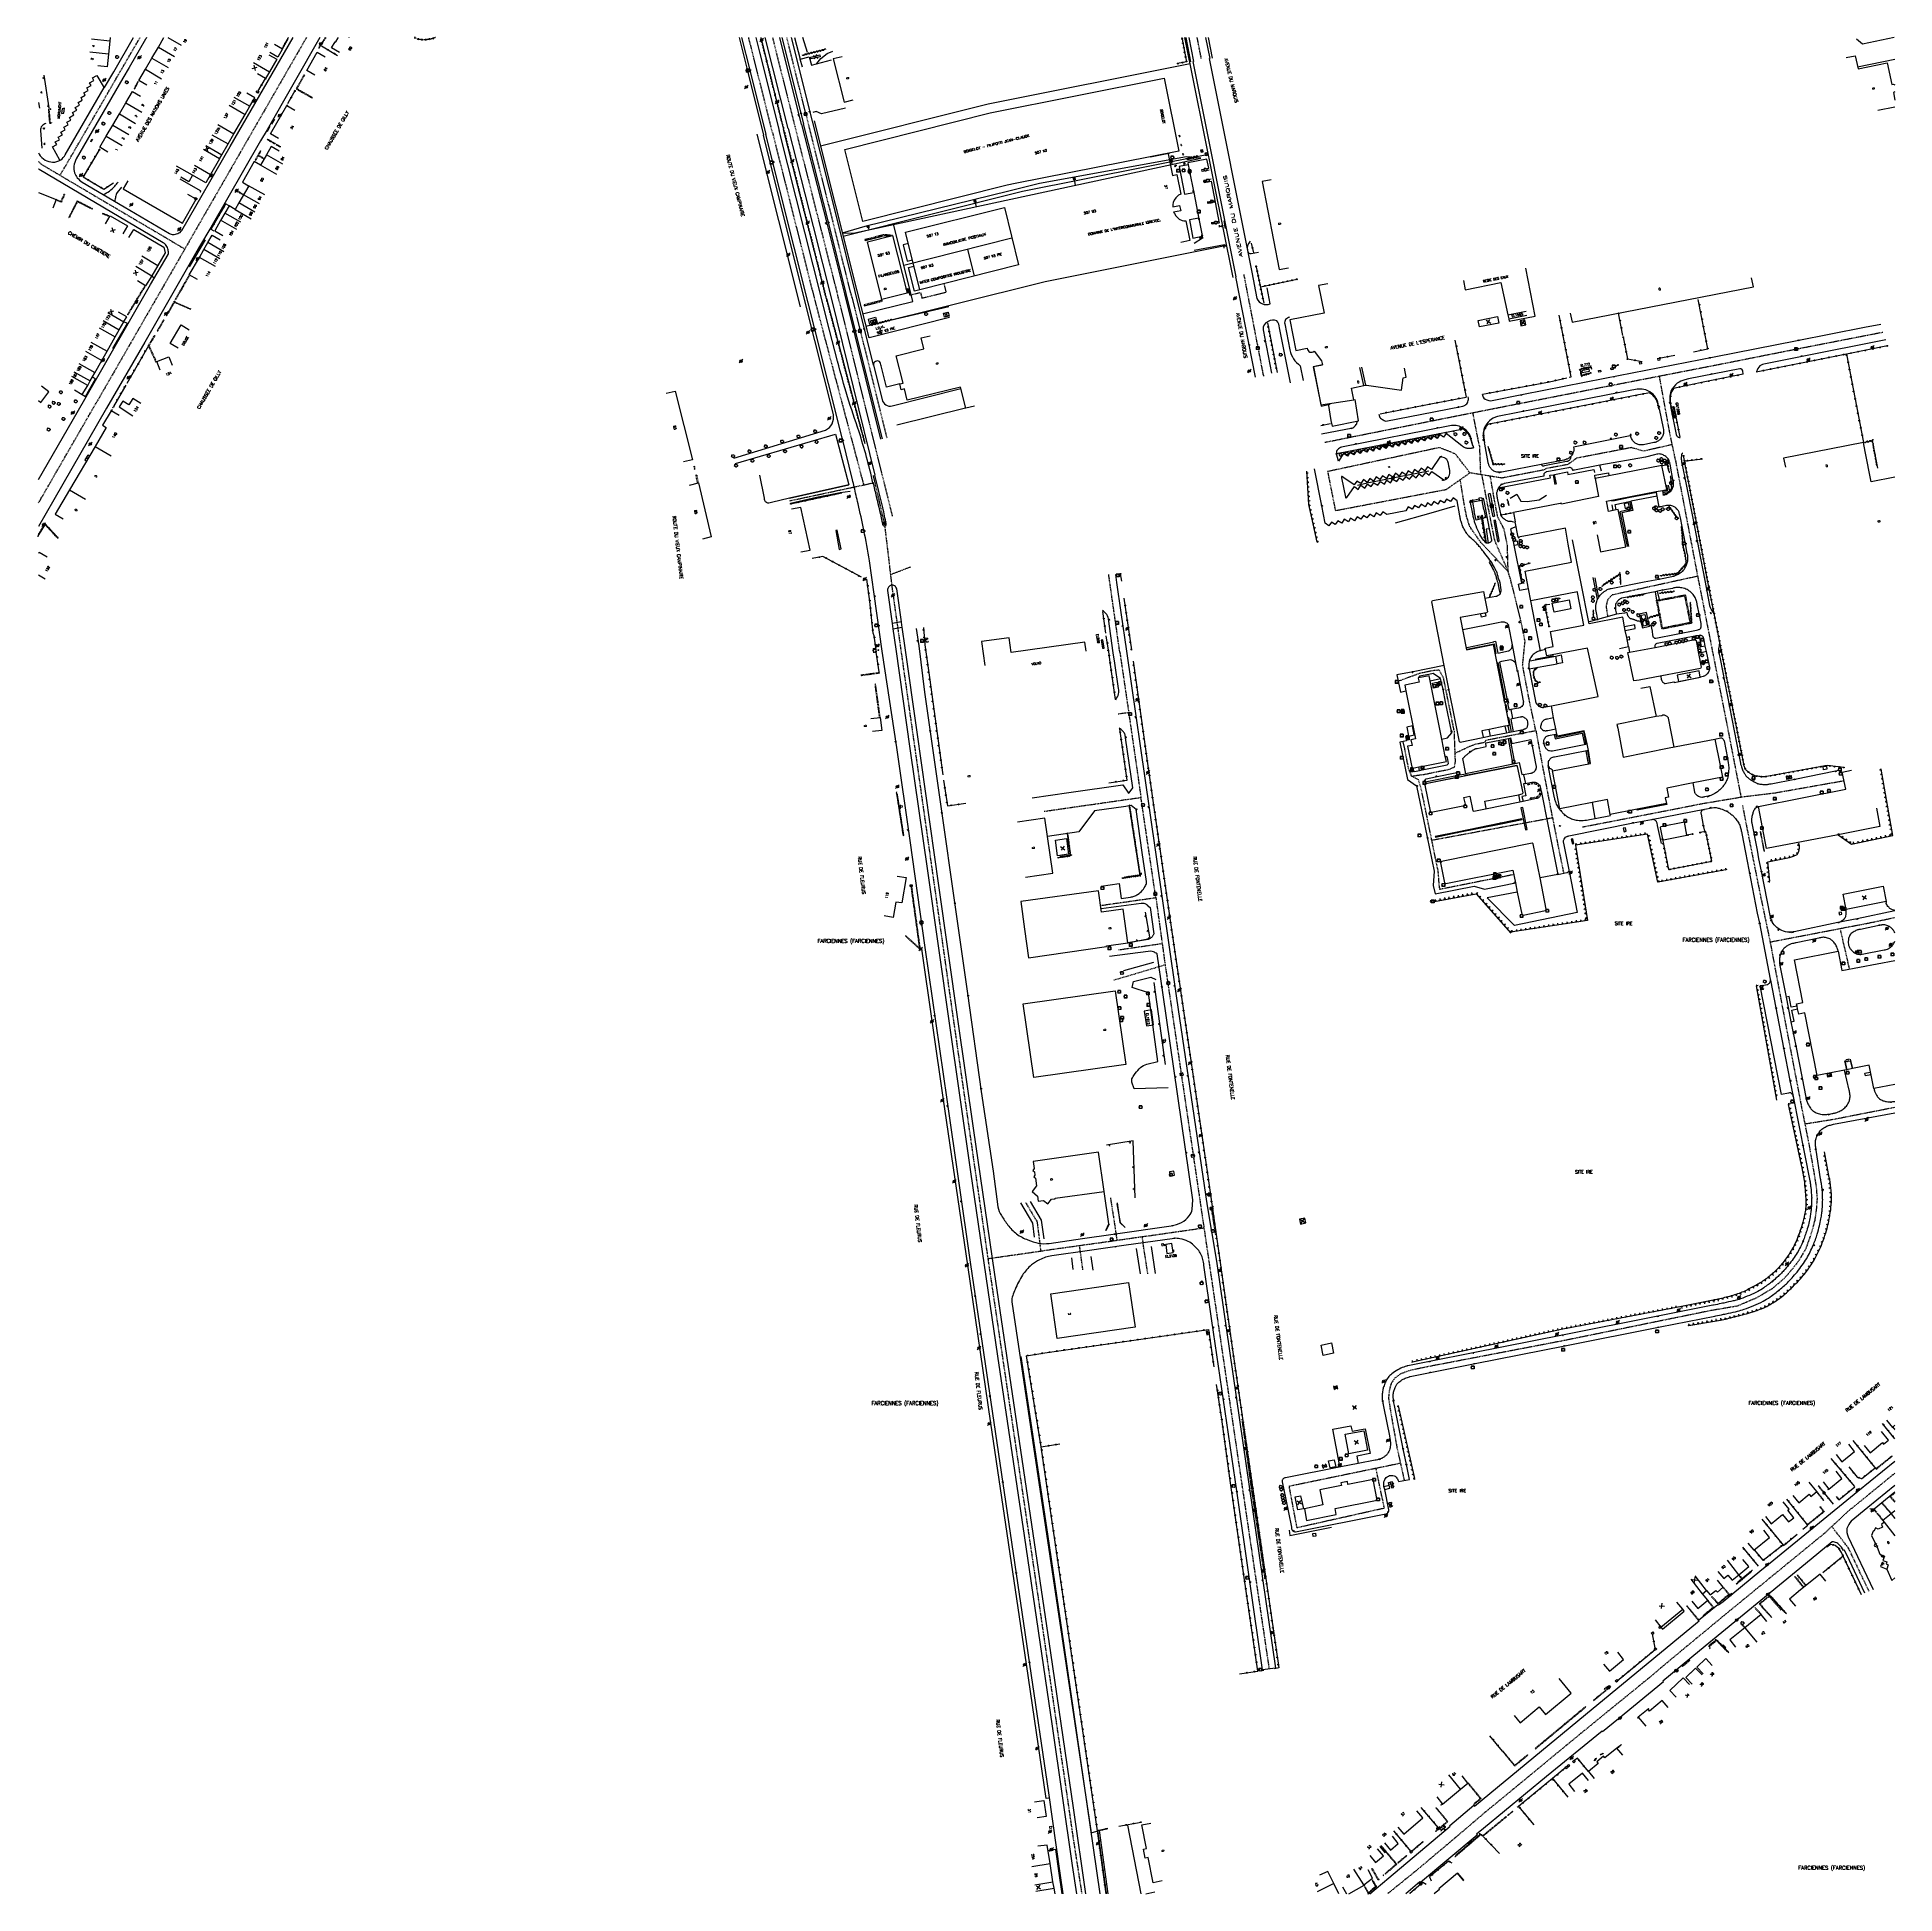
# Model space of a CAD drawing. Header units: millimetres. Extents: x 160999 to 162000, y 126000 to 127000.
import ezdxf
from ezdxf.enums import TextEntityAlignment as Align

# ---------------------------------------------------------------- set-up
doc = ezdxf.new("R2010")
doc.units = ezdxf.units.MM
doc.linetypes.add('DASHED', pattern=[0.75, 0.5, -0.25])
doc.layers.get('0').update_dxf_attribs({"linetype": 'CONTINUOUS'})
for name, color, linetype in [('W0001', 6, 'DASHED'), ('W0008', 7, 'CONTINUOUS'), ('W0017', 7, 'CONTINUOUS'), ('W0100', 7, 'CONTINUOUS'), ('W0105', 7, 'CONTINUOUS'), ('W0112', 1, 'DASHED'), ('W0211', 2, 'CONTINUOUS'), ('W0220', 5, 'DASHED'), ('W0300', 7, 'CONTINUOUS'), ('W0302', 3, 'CONTINUOUS'), ('W0310', 3, 'CONTINUOUS'), ('W0322', 7, 'CONTINUOUS'), ('W0330', 7, 'CONTINUOUS'), ('W0334', 7, 'CONTINUOUS'), ('W0400', 7, 'CONTINUOUS'), ('W0420', 7, 'CONTINUOUS'), ('W0471', 7, 'CONTINUOUS'), ('W0473', 7, 'CONTINUOUS'), ('W0851', 7, 'CONTINUOUS'), ('W0980', 7, 'CONTINUOUS'), ('W0984', 7, 'CONTINUOUS'), ('W0989', 7, 'CONTINUOUS'), ('W0991', 7, 'CONTINUOUS'), ('W1102', 7, 'CONTINUOUS'), ('W1474', 7, 'CONTINUOUS')]:
    doc.layers.add(name, color=color, linetype=linetype)
doc.styles.get("Standard").update_dxf_attribs({"font": 'romans.shx', "width": 0.85})

# ---------------------------------------------------------------- blocks, each defined once
blk = doc.blocks.new('T420')
for p, q in [((0.7, 0.7), (-0.8, 0.7)), ((-0.8, 0.7), (-0.8, -0.8)), ((0.7, 0.7), (0.7, -0.8)), ((0.7, -0.8), (-0.8, -0.8))]:
    blk.add_line(p, q)
blk.add_ellipse((0, 0), major_axis=(-0.53, 0.53), ratio=1, start_param=3.926991, end_param=10.210176)
blk = doc.blocks.new('T471')
for p, q in [((-0.333334, 0.333334), (-0.333334, -0.333334)), ((-0.333334, 0.333334), (0.333334, 0.333334)), ((-0.333334, 0), (0, 0)), ((0.500001, 0.500001), (1.000002, 1.000002)), ((-0.500001, -0.500001), (-1.000002, -1.000002)), ((-0.333334, -0.333334), (0.333334, -0.333334))]:
    blk.add_line(p, q)
blk.add_ellipse((0, 0), major_axis=(0.471405, 0.471405), ratio=1, start_param=5.4977871438, end_param=11.780972451)
blk = doc.blocks.new('T400')
for p, q in [((-0.15, 0.3), (0.15, 0.3)), ((-0.15, -0.25), (-0.15, 0.3)), ((-0.15, 0.15), (0.15, 0.15)), ((-0.15, 0), (0.15, 0)), ((0.15, 0.3), (0.15, -0.25)), ((-0.15, -0.15), (0.15, -0.15)), ((-0.15, -0.25), (-0.15, -0.3)), ((-0.15, -0.3), (0.15, -0.3)), ((0.15, -0.3), (0.15, -0.25))]:
    blk.add_line(p, q)
blk = doc.blocks.new('t310o')
at = {"color": 0, "linetype": 'Continuous'}
for centre, start, end in [((-0.5, 0.4), 216.8699, 323.1304), ((0.5, -0.4), 36.8699, 143.1303)]:
    blk.add_arc(centre, 0.625, start, end, dxfattribs=at)
blk = doc.blocks.new('t211o')
at = {"color": 0, "linetype": 'Continuous'}
for p, q in [((-0.3, 0.5), (-0.3, 0)), ((0, 1), (0, 0)), ((0.3, 0.5), (0.3, 0))]:
    blk.add_line(p, q, dxfattribs=at)
blk = doc.blocks.new('t322o')
at = {"color": 0, "linetype": 'Continuous'}
for radius in [0.25, 0.15]:
    blk.add_circle((0, 0), radius, dxfattribs=at)
blk = doc.blocks.new('t991o')
at = {"color": 0, "linetype": 'Continuous'}
for p, q in [((-1, 1), (1, -1)), ((-1, -1), (1, 1))]:
    blk.add_line(p, q, dxfattribs=at)
blk = doc.blocks.new('T300')
for p, q in [((-0.8, 0.5), (-0.9, 0.3)), ((-0.9, 0.3), (-0.9, 0.2)), ((-0.9, 0.2), (-0.7, 0.1)), ((-0.7, 0.6), (-0.8, 0.5)), ((-0.8, -0.1), (-0.7, 0.1)), ((-0.6, 0.7), (-0.7, 0.6)), ((-0.7, 0.1), (-0.7, 0.1)), ((-0.5, 0.7), (-0.6, 0.7)), ((-0.3, 0.6), (-0.5, 0.7)), ((-0.3, 0.6), (-0.2, 0.7)), ((-0.2, 0.6), (-0.3, 0.6)), ((-0.2, 0.7), (-0.1, 0.8)), ((-0.1, 0.8), (0.1, 0.8)), ((0.1, 0.8), (0.2, 0.7)), ((0.2, 0.7), (0.3, 0.6)), ((0.3, 0.6), (0.4, 0.5)), ((0.5, 0.5), (0.3, 0.5)), ((0.4, 0.5), (0.4, 0.5)), ((0.6, 0.4), (0.5, 0.5)), ((0.6, 0.4), (0.7, 0.3)), ((0.7, 0.3), (0.7, 0.2)), ((0.7, 0.2), (0.7, 0.1)), ((0.7, 0.1), (0.7, -0.2)), ((-0.8, -0.2), (-0.8, -0.1)), ((-0.7, -0.3), (-0.8, -0.2)), ((-0.8, -0.2), (-0.8, -0.2)), ((-0.7, -0.4), (-0.7, -0.3)), ((-0.5, -0.5), (-0.7, -0.4)), ((-0.4, -0.5), (-0.5, -0.5)), ((-0.4, -0.5), (-0.3, -0.5)), ((-0.3, -0.5), (-0.3, -0.4)), ((-0.3, -0.6), (-0.3, -0.5)), ((-0.3, -0.5), (-0.3, -0.5)), ((-0.2, -0.7), (-0.3, -0.6)), ((-0.1, -0.8), (-0.2, -0.7)), ((0.1, -0.8), (-0.1, -0.8)), ((0.2, -0.7), (0.1, -0.8)), ((0.3, -0.5), (0.2, -0.5)), ((0.3, -0.6), (0.2, -0.7)), ((0.2, -0.7), (0.2, -0.7)), ((0.5, -0.4), (0.3, -0.5)), ((0.3, -0.5), (0.3, -0.6)), ((0.3, -0.5), (0.3, -0.5)), ((0.6, -0.3), (0.5, -0.4)), ((0.7, -0.2), (0.6, -0.3)), ((0.6, -0.3), (0.6, -0.3))]:
    blk.add_line(p, q)
blk = doc.blocks.new('t330o')
at = {"color": 0, "linetype": 'Continuous'}
for p, q in [((0.25, -0.25), (-0.25, 0.25)), ((-0.25, -0.25), (0.25, 0.25)), ((-0.25, 0.25), (-0.25, -0.25)), ((0.25, 0.25), (-0.25, 0.25)), ((0.25, -0.25), (0.25, 0.25)), ((-0.25, -0.25), (0.25, -0.25)), ((-0.25, -0.25), (-0.25, -0.25))]:
    blk.add_line(p, q, dxfattribs=at)
blk = doc.blocks.new('t112o')
at = {"color": 0, "linetype": 'Continuous'}
for p, q in [((-0.5, 0.5), (0.5, 0.5)), ((-0.5, -0.5), (-0.5, 0.5)), ((0.5, 0.5), (0.5, -0.5)), ((0.5, -0.5), (-0.5, -0.5))]:
    blk.add_line(p, q, dxfattribs=at)
blk = doc.blocks.new('T851')
for p, q in [((-0.2, -0.1), (0, 0.3)), ((0, 0.3), (0.2, -0.1)), ((-0.2, -0.1), (0.2, -0.1))]:
    blk.add_line(p, q)
for major_axis in [(-0.106, 0.106), (-0.0354, 0.0354), (-0.0236, 0.0236)]:
    blk.add_ellipse((0, 0), major_axis=major_axis, ratio=1, start_param=3.926991, end_param=10.210176)
blk = doc.blocks.new('T1474')
at = {"color": 0, "linetype": 'Continuous', "flags": 128}
for points in [[(-0.8, -0.5), (-0.8, 0.5)], [(-0.8, 0), (0.7, 0)], [(0.7, 0), (0.7, -0.5), (0.7, 0.5)]]:
    blk.add_lwpolyline(points, dxfattribs=at)
blk = doc.blocks.new('t220o')
at = {"color": 0, "linetype": 'Continuous'}
for p, q in [((-0.25, 0.25), (0.25, 0.25)), ((-0.25, -0.25), (0.25, -0.25))]:
    blk.add_line(p, q, dxfattribs=at)

msp = doc.modelspace()

# ---------------------------------------------------------------- linework, layer by layer
at = {"layer": 'W0001', "flags": 128}
for points in [[(161011.6, 126925.8), (161017.4, 126935.7), (161043, 126979.9), (161054.7, 127000)], [(161144.3, 127000), (161085.9, 126898.5), (161078.8, 126886.1), (161031.2, 126803.4)], [(161395.4, 126948.8), (161382.6, 127000)], [(161395.4, 127000), (161407.4, 126952.2)], [(161437.5, 126862.7), (161403.1, 127000)], [(161626.4, 126988.7), (161624.2, 127000)], [(161395.4, 126948.8), (161418.3, 126858)], [(161407.4, 126952.2), (161430.5, 126861)], [(161000, 126933.2), (161000.4, 126932.7), (161002, 126931.5), (161011.6, 126925.8), (161068.9, 126892), (161078.8, 126886.1)], [(161437.5, 126862.7), (161457, 126784.4)], [(161659.9, 126818.1), (161649.4, 126872.4)], [(161418.3, 126858), (161444.5, 126759)], [(161430.5, 126861), (161459.9, 126742.1)], [(161873, 126817.6), (161878.7, 126786.4), (161882, 126771.2), (161894, 126708.5), (161909.6, 126629.5), (161917.1, 126590.9)], [(161776.2, 126780), (161772.7, 126797.9)], [(161880, 126780.7), (161864.6, 126777.2), (161858.1, 126779.1), (161828.5, 126773.4), (161823.9, 126770), (161812.2, 126767.8), (161810.6, 126767), (161788.3, 126762.7), (161771.1, 126765.5), (161763.3, 126775.7), (161754.6, 126779.1), (161694.4, 126766.2)], [(161776.2, 126780), (161776.8, 126764.6)], [(161694.4, 126766.3), (161698.6, 126745.2), (161758.4, 126756.6), (161771.1, 126765.5)], [(161763.1, 126614.5), (161770.7, 126618.1), (161774.1, 126619.4), (161778.9, 126620.4), (161779.9, 126621.6), (161806.6, 126626.7), (161803.2, 126642.4), (161799.5, 126661.8), (161800.8, 126674.8), (161798.7, 126685.4), (161793.1, 126707.8), (161791.7, 126712.3), (161791.3, 126726.4), (161789.5, 126735.2), (161786.1, 126741.7), (161784.1, 126752.1), (161782.1, 126763.7)], [(161777.4, 126764.5), (161780.1, 126750.4), (161784.3, 126729.2), (161791.7, 126712.3), (161776.6, 126728.5), (161771, 126736.6), (161769.3, 126742), (161767.9, 126749.4), (161765.9, 126761.9)], [(161893.7, 126709.8), (161847.7, 126699.7), (161845.3, 126697.2), (161844.4, 126693.6), (161845.3, 126688)], [(161464.4, 126671), (161492.9, 126470.2), (161511.4, 126342.2), (161538.2, 126161.4), (161557.2, 126030.8), (161562, 126000)], [(161582.5, 126668.9), (161587.3, 126636.3), (161581.4, 126635.5)], [(161794.8, 126549.1), (161754.9, 126541.1), (161754.6, 126543.3), (161754, 126550.9), (161744.9, 126595.2), (161743.4, 126600.1), (161739.7, 126602.2), (161746.5, 126603.1), (161753.2, 126604.5), (161759.9, 126605.8), (161762.8, 126607.1), (161763.3, 126609.9), (161762.7, 126626.2), (161756.9, 126655), (161754.6, 126659.2), (161751.5, 126659), (161744.1, 126657.5), (161732.4, 126653.2)], [(161806.6, 126626.7), (161810.6, 126605.3), (161815, 126582.3), (161815.6, 126579.6), (161750.6, 126567.5)], [(161739.7, 126602.2), (161738.2, 126605.5), (161735.9, 126617.4), (161735.1, 126620.8)], [(161831.8, 126574.8), (161843.8, 126577.1), (161878.2, 126583.8), (161896.4, 126587.4), (161918.6, 126591.1), (161935.2, 126593.1), (161972.6, 126599.7)], [(161601.9, 126536.7), (161593.9, 126590.5), (161541.6, 126583)], [(161917.9, 126586.4), (161920.6, 126572.6), (161927.7, 126537.2), (161932.8, 126512.8), (161940.3, 126472.9), (161949.8, 126423.4), (161953.6, 126404.3), (161956.1, 126390.2), (161957.6, 126381.1), (161958.1, 126374.6), (161957.7, 126369), (161956.8, 126362.5), (161954.8, 126355.3), (161952, 126347.5), (161948.2, 126341), (161945.4, 126337.4), (161940.6, 126331.7), (161933.9, 126326), (161925.6, 126321.1), (161915.1, 126316.6), (161900.9, 126314.2), (161821.6, 126298), (161748.6, 126284), (161739, 126282), (161733.9, 126280.2), (161730.7, 126277.9), (161728.8, 126275.2), (161727.7, 126271.5), (161727.2, 126267.1), (161728.5, 126258.9), (161731.8, 126240.3), (161735.7, 126222.8)], [(161815.6, 126579.6), (161818.8, 126563.3), (161821.6, 126549.9)], [(161572.2, 126532.5), (161601.9, 126536.7), (161605.3, 126512)], [(161932.8, 126512.8), (161986.9, 126523.2), (162000, 126526)], [(161970.7, 126518.9), (161975.5, 126498.1)], [(161581.9, 126508.6), (161597.8, 126510.9), (161605.3, 126512), (161606.9, 126500.4), (161579.1, 126492.1)], [(161606.9, 126500.4), (161627.8, 126358.8), (161662.9, 126121.1)], [(161951.5, 126414.8), (161968, 126417.5), (162000, 126423.8)], [(161531.7, 126372.5), (161537.9, 126362.1), (161539, 126353.3), (161539.9, 126346.3)], [(161577.4, 126375), (161579.6, 126361.2), (161580.9, 126352.1)], [(161511.4, 126342.2), (161539.9, 126346.3), (161545.1, 126347.1), (161560.8, 126349.3), (161580.9, 126352.1), (161594.6, 126354.1), (161597.8, 126354.5), (161627.8, 126358.8)], [(161597.6, 126334.1), (161595.4, 126348.1), (161594.6, 126354.1)], [(161562.6, 126336.2), (161561.7, 126342.9), (161560.8, 126349.3)], [(161733.6, 126231.9), (161718.6, 126228.8), (161673.6, 126219.5), (161677.8, 126197.3), (161725, 126207.9), (161720.5, 126229.2)]]:
    msp.add_lwpolyline(points, dxfattribs=at)
at = {"layer": 'W0001'}
for points in [[(161693, 126782), (161763.8, 126796.2), (161784.1, 126800.2), (161844.5, 126812.1), (161909.6, 126824.8), (161948.2, 126832.5), (161993.8, 126841.4)], [(161659.9, 126818.1), (161660, 126817.4)], [(161000, 126749.3), (161031.2, 126803.4)], [(161449.6, 126764.1), (161455.7, 126737.8), (161459.9, 126702.6), (161464.4, 126671)], [(161404.8, 126750.5), (161450.5, 126760.3)], [(161458.9, 126710.7), (161469.9, 126714.9)], [(161582.5, 126668.9), (161576.5, 126710.8)], [(161587.3, 126636.3), (161593.9, 126590.5)], [(162000, 126226.6), (161985.3, 126214.6), (161974.7, 126206), (161962.2, 126194.3), (161952.5, 126186.4), (161920.5, 126160.2), (161909, 126150.8), (161896.9, 126140.8), (161876.5, 126123.9), (161867.8, 126116.5), (161837.9, 126092.2), (161817.2, 126075.2), (161796.4, 126058), (161779, 126043.7), (161762.6, 126029.7), (161742.5, 126012.8), (161726.7, 126000)], [(161986.1, 126163), (161975, 126186.3), (161966, 126197.9)]]:
    msp.add_lwpolyline(points, dxfattribs=at)
at = {"layer": 'W0008', "flags": 128}
for points in [[(161000, 126938, 0.024171), (161000.3, 126937.2, 0.1432), (161003.6, 126934, 0.1229), (161007.6, 126932.9, 0.1525), (161012, 126934.2, 0.1121), (161014.4, 126936.8), (161035.4, 126973.2), (161035.6, 126973.1), (161040.6, 126981.6), (161051.2, 127000, 0.0491)], [(161058.2, 127000, -0.005325), (161057.7, 126999.2), (161048.8, 126983.8), (161045.5, 126978.2), (161020.3, 126934.6, 0.1051), (161019.1, 126930.8, 0.1042), (161019.4, 126927.2, 0.0955), (161020.9, 126924.5, 0.0852), (161023.6, 126922.2), (161046.2, 126908.9), (161070.5, 126894.5, 0.1216), (161072.5, 126893.9, 0.1057), (161075, 126894.5, 0.1662), (161077.2, 126896), (161103.3, 126941.3), (161137.1, 127000)], [(161025.7, 126806.4), (161060.4, 126866.9), (161069.8, 126883.2, 0.1686), (161069.9, 126885.1, 0.0902), (161069.2, 126887.4, 0.1286), (161067.2, 126889.4), (161052.2, 126898.3), (161000.3, 126929, -0.005904), (161000, 126929.1, -0.0701)], [(161034.9, 126915.5, 0.0474), (161038.2, 126917.3, 0.0562), (161041.1, 126920, 0.0046), (161042.9, 126922.1)], [(161044.7, 126919.5), (161042.3, 126916.6, 0.1266), (161041.5, 126914.2, -0.0032), (161041.1, 126911.9)], [(161652.8, 126890.3, 0.263343), (161651.2, 126885.4, 0.438773), (161653.3, 126883.7), (161657.2, 126884.4)], [(161653.7, 126873.6), (161656.3, 126859.5, 0.421179), (161663.5, 126856.6), (161661.9, 126865.2)], [(161374.5, 126773.4), (161424, 126788.5, 0.337324), (161428.2, 126796.9), (161413.2, 126856.8)], [(161439.4, 126757.9, 0.000333), (161438.5, 126761.8), (161433.2, 126783.1), (161432.9, 126784.4), (161418.2, 126842.9), (161414.6, 126857.1)], [(161449.5, 126760.1, 0.022522), (161442, 126787.7, -0.018732), (161430.4, 126825.6), (161424.7, 126847.9), (161422, 126858.9)], [(161674.5, 126814), (161668.6, 126843.6, 0.143576), (161667, 126847.5, 0.216811), (161662.4, 126847.1, 0.348803), (161659.7, 126842.6), (161664.2, 126819.3)], [(161673.9, 126849.3, 0.438785), (161671.3, 126845.8), (161674.1, 126831.7, 0.190303), (161679.7, 126823.2), (161681.3, 126815.3)], [(161777.7, 126807.9, 0.0947), (161778.5, 126805.8, 0.1326), (161782.2, 126804.4), (161800, 126807.9), (161843.7, 126816.6), (161902.7, 126828.1), (161947.3, 126836.9), (161983.6, 126844), (161992.4, 126845.7)], [(161995.2, 126837.1), (161949.1, 126828.1), (161930.3, 126824.3, 0.1234), (161927.3, 126823.1, 0.107), (161925.4, 126820.1)], [(161464, 126813.4), (161456.8, 126811.6), (161454, 126823.1, 0.085397), (161453, 126825.5, 0.612269), (161449.8, 126823.6), (161454.4, 126805, 0.427964), (161459.9, 126801.6), (161496.8, 126810.9)], [(161918.3, 126818.7), (161918.1, 126820.4, 0.1924), (161917.6, 126821.3, 0.2119), (161916.5, 126821.6), (161888.8, 126816.1), (161886.8, 126815.7, 0.0693), (161882.8, 126813.9, 0.0797), (161879.4, 126809.5, 0.0854), (161878.7, 126806, 0.0511), (161879, 126803), (161879.3, 126801.3)], [(161722.1, 126797.2), (161722.3, 126795.9, 0.204), (161724, 126794.3, 0.0122), (161725.8, 126793.3), (161751.7, 126798.4), (161767.3, 126801.5, 0.173), (161769.4, 126802.7, 0.1527), (161770.3, 126805.1, 0.0407), (161770.2, 126806.5)], [(161873, 126800), (161872.7, 126801.7, 0.0866), (161871.5, 126805.5, 0.0981), (161869, 126808.5, 0.1203), (161864.7, 126810.5, 0.0551), (161861.1, 126810.6), (161845.3, 126807.6), (161796.9, 126798.1), (161786, 126795.9, 0.1399), (161781.7, 126793.6, 0.1023), (161779, 126789.9, 0.0522), (161778.4, 126787.9, 0.0978), (161778.4, 126783.8), (161778.9, 126781.7)], [(161499.4, 126800.3), (161462.3, 126791.2, -0.057984), (161462.3, 126791.2)], [(161691.2, 126786.5), (161708.1, 126789.8, 0.1), (161709.9, 126791.6, 0.0685), (161710.5, 126793.3)], [(161873, 126800), (161875.2, 126789.5), (161875.3, 126788.8, -0.058209), (161875.4, 126787.3, -0.077465), (161875.2, 126786.2, -0.049459), (161874.2, 126784.2, -0.083433), (161873.4, 126783.3, -0.046136), (161872, 126782.4, -0.057403), (161870.9, 126781.9, -0.04058), (161870.6, 126781.9, 0.021405), (161870.2, 126781.8), (161864.6, 126780.7), (161864, 126780.6, -0.056415), (161862.8, 126780.6, -0.060598), (161861.8, 126780.8, -0.0274), (161860.4, 126781.4, -0.057688), (161859.8, 126781.8, -0.066176), (161859, 126782.6, -0.038313), (161857.9, 126784.4, -0.134303), (161857.7, 126785.3, 0.491424), (161857.5, 126785.5), (161826.9, 126779.4), (161827, 126778.6, -0.030311), (161827, 126778, -0.042487), (161827, 126777.6, -0.044816), (161826.6, 126776.2, -0.05456), (161826.1, 126775.1, -0.05074), (161825.5, 126774.3, -0.171468), (161825.2, 126774.2, -0.002827), (161825.2, 126774.2, 0.003838), (161825.2, 126774.2, 0.194373), (161825, 126774.1, 0.30393), (161825, 126773.9), (161825.2, 126773.6, -0.179329), (161825.2, 126773.2, -0.119974), (161824.9, 126772.6, -0.04901), (161824.5, 126772.1, -0.057477), (161824, 126771.8, -0.032607), (161823.7, 126771.7, -0.059511), (161823.6, 126771.7), (161823.1, 126771.6), (161811.2, 126769.3), (161810.8, 126769.2, -0.095971), (161810.4, 126769.2, -0.096583), (161810, 126769.4, -0.269216), (161809.8, 126769.8, 0.488805), (161809.5, 126770), (161789.1, 126766.1), (161788.2, 126765.9, -0.013601), (161787.4, 126765.8, -0.03378), (161787, 126765.8, -0.025141), (161786, 126765.9, -0.030518), (161785.1, 126766, -0.081459), (161783.9, 126766.5, -0.067904), (161782.8, 126767.5, -0.047101), (161781.9, 126768.6, -0.039491), (161781.2, 126770.1, -0.028822), (161781.1, 126770.5, -0.020327), (161780.9, 126771.1), (161779.1, 126780.9), (161778.9, 126781.7)], [(161884.3, 126784.4, -0.063804), (161883.6, 126784.5, -0.098593), (161883.3, 126784.7, -0.045521), (161882.7, 126785.3, -0.06203), (161882.5, 126785.8, -0.035081), (161882.4, 126785.9, -0.022989), (161882.3, 126786.1), (161879.3, 126801.3)], [(161375.4, 126770.5), (161429.4, 126786.3), (161436.6, 126759.1), (161404.5, 126751.9), (161394.8, 126749.6, -0.65181), (161391.1, 126751.9), (161388.5, 126764.3)], [(161772.7, 126780.2), (161772, 126782.9, 0.072), (161770.8, 126786.3, 0.1428), (161766.9, 126790, 0.0835), (161763.6, 126791, 0.0834), (161760.3, 126790.9), (161702, 126779.4, 0.1768), (161699.8, 126778, 0.2488), (161699.2, 126776), (161699.3, 126775.7)], [(161772.7, 126780.2), (161773, 126779, -0.023891), (161772.2, 126778.8, -0.040174), (161771.7, 126778.7, -0.029444), (161770, 126778.6, -0.06058), (161769.2, 126778.8, -0.03845), (161768.5, 126779, -0.026892), (161767.5, 126779.5, -0.030573), (161767.5, 126779.6, -0.002249), (161766.8, 126780.1), (161758.3, 126786.7), (161756.9, 126784.7), (161754.9, 126786.1), (161753.5, 126784.1), (161751.4, 126785.5), (161750, 126783.5), (161748, 126784.8), (161746.6, 126782.8), (161744.5, 126784.1), (161743.1, 126782), (161741.1, 126783.5), (161739.7, 126781.3), (161737.5, 126782.8), (161736.2, 126780.7), (161734.1, 126782.1), (161732.7, 126779.9), (161730.6, 126781.4), (161729.3, 126779.3), (161727.2, 126780.7), (161725.8, 126778.6), (161723.8, 126780), (161722.4, 126777.9), (161720.3, 126779.4), (161718.9, 126777.2), (161716.8, 126778.6), (161715.5, 126776.6), (161713.4, 126778), (161712, 126775.9), (161710, 126777.3), (161708.5, 126775.2), (161706.4, 126776.5), (161705.1, 126774.5), (161703, 126775.9), (161700.3, 126771.8), (161699.3, 126775.7)], [(161878.9, 126770.4, 0.016928), (161878.8, 126770.7, 0.060141), (161878.8, 126770.8, 0.004036), (161878.6, 126771.3, 0.003345), (161878.4, 126771.9, 0.002773), (161878.3, 126772.3, 0.002407), (161878.1, 126772.7, 0.07643), (161877.9, 126773, 0.024621), (161877, 126774, 0.072566), (161876.1, 126774.7, 0.038909), (161874.2, 126775.5, 0.07953), (161873.1, 126775.7, 0.059162), (161871.7, 126775.5), (161870.6, 126775.3), (161865.6, 126773.9), (161841.1, 126769.6), (161826.6, 126766.8, -0.534828), (161826.6, 126766.9, 0.151029), (161826.6, 126767.1, 0.040942), (161826.4, 126767.3, 0.017399), (161826.1, 126767.8, 0.130612), (161825.5, 126768.3, 0.134009), (161824.7, 126768.4), (161824.2, 126768.3), (161812.5, 126766.1, 0.038313), (161812.4, 126766.1, 0.018171), (161812.2, 126766, 0.03206), (161812, 126765.9, 0.013418), (161811.5, 126765.6, 0.133794), (161811, 126765, 0.130423), (161810.9, 126764.2), (161810.9, 126763.8), (161789.8, 126759.7, 0.019274), (161789.6, 126759.7, 0.014984), (161789.3, 126759.6, 0.016199), (161788.5, 126759.3, 0.023306), (161788, 126759, 0.082908), (161787.2, 126758.4, 0.062604), (161786.5, 126757.4, 0.007956), (161786.3, 126757.1, 0.008357), (161786.2, 126756.8, 0.036556), (161785.9, 126756.3, 0.012757), (161785.5, 126754.7, 0.078933), (161785.5, 126754.1, 0.027777), (161785.7, 126752.3), (161785.8, 126751.9), (161787.7, 126742.5, 0.022121), (161788.4, 126741.7, 0.038047), (161788.9, 126741.2, 0.022216), (161790.5, 126740.1, 0.041799), (161791.4, 126739.6, 0.045146), (161791.7, 126739.5, 0.032737), (161792.1, 126739.5), (161793.3, 126739.4), (161793.8, 126739.3), (161795.5, 126739)], [(161885.6, 126776.2, 0.014652), (161885.4, 126775.9, 0.02963), (161885.3, 126775.7, 0.042322), (161885, 126774.6, 0.034496), (161884.9, 126773.2, 0.059641), (161884.9, 126772.8, 0.030644), (161885.1, 126772), (161885.1, 126771.5), (161886.8, 126762.8), (161891.7, 126738.4), (161893.5, 126728.9), (161898.5, 126702.9), (161900.2, 126694.1, 0.034897), (161900.2, 126693.9, 0.0112), (161900.3, 126693.6, 0.005292), (161900.7, 126692.7, 0.007161), (161901, 126692.1, 0.033022), (161901.2, 126691.5, 0.015905), (161902, 126690.5, 0.049488), (161902.1, 126690.2, 0.021573), (161902.6, 126689.8)], [(161449.5, 126760.1, -0.001393), (161451.3, 126752.8, -0.0029), (161454.8, 126737.5, 0.1694), (161455.4, 126736.9, 0.2562), (161456.4, 126737.1, 0.1673), (161456.7, 126738, 0.0022), (161454.8, 126746.8, 0.004489), (161450.6, 126764.3)], [(161786.9, 126702.3), (161787.3, 126700.2, 0.028175), (161787.5, 126700.6, 0.017012), (161787.7, 126701.2, 0.054296), (161787.9, 126701.7, 0.039749), (161788, 126702.5), (161787.3, 126706.5, 0.041856), (161787.2, 126706.9, -0.013674), (161786.7, 126708.1, -0.00341), (161786.1, 126710.3, 0.00625), (161785.7, 126711.6, 0.038448), (161785.3, 126712.6, 0.009778), (161783.3, 126716.3, 0.019959), (161783.1, 126716.8, 0.007618), (161782.3, 126717.9, 0.000899), (161782.2, 126718.1, 0.011375), (161782.2, 126718.1, 0.006507), (161781.9, 126718.4, 0.000608), (161779.2, 126722.1, 0.006973), (161778.4, 126723.2, 0.003414), (161776.6, 126725.4, 0.020407), (161775.7, 126726.4, -0.00154), (161775.7, 126726.5, -0.001471), (161775.2, 126727, 0.000842), (161774.5, 126727.9, 0.02839), (161774.4, 126728, 0.002183), (161773.2, 126729), (161772.6, 126729.5, -0.004007), (161771.7, 126730.3, -0.011468), (161771.5, 126730.5, -0.002867), (161770.6, 126731.4, -0.005154), (161770.2, 126731.8, -0.047028), (161769.1, 126733.3, -0.029213), (161767.6, 126735.9, -0.019881), (161767.1, 126737, -0.009389), (161766.3, 126739.3, -0.050405), (161766.1, 126740.1, 0.019351), (161765.7, 126742.1), (161765.7, 126742.4), (161764.3, 126750.5), (161762, 126752.1), (161760.7, 126750), (161758.5, 126751.4), (161757.2, 126749.4), (161755.1, 126750.7), (161753.8, 126748.6), (161751.7, 126750), (161750.3, 126747.9), (161748.3, 126749.3), (161746.9, 126747.2), (161744.8, 126748.6), (161743.4, 126746.6), (161741.3, 126747.9), (161739.9, 126745.9), (161737.9, 126747.2), (161736.5, 126745.1), (161726.3, 126743.1), (161724.1, 126744.6), (161722.7, 126742.5), (161720.6, 126743.9), (161719.3, 126741.9), (161717.2, 126743.2), (161715.6, 126741.2), (161713.8, 126742.5), (161712.3, 126740.5), (161710.4, 126741.8), (161709, 126739.7), (161706.8, 126741.1), (161705.6, 126739.1), (161703.4, 126740.5), (161702.1, 126738.4), (161700, 126739.7), (161698.5, 126737.7), (161696.5, 126739), (161695.1, 126737), (161693.2, 126738.5), (161691.3, 126747.7), (161687.3, 126767.6)], [(161874.8, 126756), (161874.9, 126755.6), (161875.1, 126754.9), (161875.2, 126753.7), (161875.9, 126753.7, 0.089477), (161876.4, 126753.8, 0.0411), (161877.5, 126754.4, 0.032187), (161879.3, 126755.6, 0.094586), (161879.7, 126756.1, 0.0245), (161880, 126756.7, 0.022854), (161880.3, 126757.4, 0.018221), (161880.7, 126758.6, 0.046891), (161880.7, 126759.1, 0.024622), (161880.8, 126759.5, 0.011479), (161880.7, 126760.4, 0.01784), (161880.7, 126760.6, 0.011011), (161880.6, 126760.9), (161878.9, 126770.2)], [(161454.5, 126669.5), (161450.1, 126700.1), (161447.6, 126718.2, 0.0165), (161444.6, 126734.6, 0.0046), (161441.5, 126748.9, 0.000767), (161439.4, 126757.9, 0.000767)], [(161840, 126686.2), (161839.4, 126689.4), (161839.3, 126689.8, -0.012536), (161839, 126691.6, -0.0387), (161838.9, 126692.1, -0.012599), (161839, 126694.4, -0.039249), (161839.1, 126695.1, -0.029251), (161839.4, 126696.3, -0.033127), (161839.8, 126697.4, -0.013243), (161840.1, 126697.9, -0.011579), (161840.5, 126698.5, -0.040111), (161841.3, 126699.6, -0.030931), (161842.5, 126700.8, -0.035629), (161843.8, 126701.8, -0.040032), (161845.1, 126702.6, -0.019313), (161846.1, 126703, -0.031232), (161846.8, 126703.2, -0.040505), (161847, 126703.2, 0.033226), (161847.1, 126703.2), (161864.9, 126706.8), (161872.9, 126708.3), (161880.8, 126709.9, 0.024279), (161881.2, 126710, 0.020363), (161881.6, 126710.2, 0.009361), (161882.5, 126710.5, 0.010173), (161883.2, 126710.9, 0.041924), (161884.4, 126711.6, 0.03596), (161885.7, 126712.6, 0.038821), (161886.5, 126713.5, 0.033883), (161887.2, 126714.7, 0.031309), (161887.8, 126716, 0.037936), (161888.2, 126717.1, 0.03046), (161888.4, 126717.9, 0.014445), (161888.5, 126719.8, 0.036223), (161888.5, 126720.7, 0.038861), (161888.3, 126721.6), (161888.2, 126722.1), (161887.3, 126727.3), (161884.5, 126741.3, 0.026133), (161883.9, 126744, 0.06505), (161883.6, 126744.7, 0.035068), (161882.6, 126746, 0.056055), (161881.8, 126746.8, 0.054497), (161880.4, 126747.6, 0.083744), (161879.4, 126747.9, 0.017304), (161878.4, 126747.9, 0.018548), (161877.5, 126747.9, 0.013006), (161877.2, 126747.9, 0.022595), (161877, 126747.9), (161873.1, 126747.1), (161872, 126752.9), (161871.6, 126755), (161871.5, 126755.4)], [(161777.5, 126751.7), (161778.2, 126751.9), (161778.7, 126749.6), (161781.5, 126735.4), (161782.7, 126729.3), (161782.7, 126729, -0.215625), (161782.7, 126728.8, -0.058823), (161782.1, 126728.2, -0.041616), (161781.4, 126727.8, -0.064842), (161780.9, 126727.6, -0.073121), (161780.4, 126727.6, -0.069682), (161779.8, 126727.7, -0.071738), (161779.6, 126727.9, -0.048929), (161779.4, 126728.1, -0.05689), (161776.7, 126731.9, -0.020226), (161776.4, 126732.5, -0.007668), (161774.4, 126736.9, -0.021142), (161773.8, 126738.6, -0.014766), (161773.2, 126740.9, -0.016332), (161772.7, 126743, -0.025225), (161772.6, 126743.2, 0.027178), (161772.6, 126743.5), (161771.2, 126750.5), (161776.1, 126751.5)], [(161782.2, 126718.1), (161781.4, 126717.2, -0.007618), (161782.1, 126716.1, -0.019959), (161782.3, 126715.8, -0.009778), (161784.3, 126712.1, -0.038448), (161784.6, 126711.2, -0.00625), (161785, 126710, 0.00341), (161785.6, 126707.8, 0.013674), (161786.1, 126706.5, -0.041856), (161786.1, 126706.2), (161786.9, 126702.3)], [(161466.8, 126671.3), (161465.3, 126682.4), (161465.1, 126683.5), (161464.8, 126685.2), (161462.3, 126703, 0.21), (161461.2, 126704.6, 0.1909), (161459.4, 126705, 0.1927), (161457.9, 126704, 0.1882), (161457.4, 126702.2), (161459.9, 126684.4), (161460.3, 126681.5), (161461.9, 126670.6)], [(161868.6, 126683.4), (161869.2, 126680.3), (161869.5, 126678, 0.010656), (161869.6, 126677.5, 0.062922), (161869.6, 126677.4, 0.055815), (161869.8, 126677.1, 0.043119), (161870.2, 126676.8, 0.136335), (161870.6, 126676.5, 0.104348), (161871.3, 126676.5), (161893.2, 126680.8), (161893.8, 126681, 0.016923), (161894.5, 126681.1, 0.055455), (161894.6, 126681.2, 0.047291), (161895.2, 126681.6, 0.088553), (161895.5, 126681.9, 0.09862), (161895.6, 126682.4, 0.043699), (161895.7, 126683.6, 0.02768), (161895.7, 126683.7, 0.004881), (161895.6, 126684.3), (161894.7, 126688.8), (161893.6, 126694.6, 0.01438), (161893.4, 126695.5, 0.026993), (161893.3, 126696, 0.017703), (161892.6, 126697.9, 0.033277), (161892.1, 126698.9, 0.046121), (161891.4, 126699.9, 0.035906), (161890.2, 126701.1, 0.028892), (161889.1, 126702, 0.034493), (161888.1, 126702.6, 0.039343), (161886.8, 126703.2, 0.036008), (161885.2, 126703.5, 0.02555), (161884.1, 126703.7, 0.017348), (161882.5, 126703.7, 0.04124), (161882, 126703.7, 0.016732), (161880.9, 126703.5), (161880.3, 126703.3), (161874.8, 126702.3), (161872.1, 126701.7), (161870.9, 126701.5), (161853, 126698, 0.049057), (161852.6, 126697.9, 0.041871), (161852.1, 126697.6, 0.022663), (161851.2, 126697, 0.039864), (161850.8, 126696.6, 0.036576), (161850.5, 126696.3, 0.015208), (161850, 126695.5, 0.059705), (161849.6, 126694.6, 0.092368), (161849.5, 126694), (161849.6, 126691.5), (161850.1, 126689.3)], [(161787.3, 126700.2, -0.074136), (161786.7, 126699.7, -0.053474), (161785.8, 126699.1, -0.05515), (161785.7, 126699, -0.017352), (161785.1, 126698.9), (161779.1, 126697.8)], [(161579, 126668.5), (161576.4, 126686.8, 0.1461), (161574.9, 126689.8, 0.0448), (161573.2, 126691.3)], [(161767.2, 126681.1), (161786.4, 126684.9), (161788, 126685.2), (161788.4, 126685.3, -0.049532), (161789, 126685.3, -0.059338), (161789.6, 126685.2, -0.05885), (161790.8, 126684.7, -0.129853), (161791.3, 126684.2, -0.028422), (161791.6, 126683.7, -0.029851), (161791.8, 126683.2, -0.017583), (161791.8, 126683.1, -0.012233), (161791.9, 126682.9), (161793.8, 126672.9), (161795.9, 126662.2), (161796.6, 126658.7), (161796.7, 126658.8), (161799.8, 126642.7, -0.012377), (161799.9, 126642.3, -0.017612), (161799.9, 126642.1, -0.021839), (161799.8, 126641.2, -0.0309), (161799.7, 126640.6, -0.120567), (161799.5, 126640.1, -0.053894), (161798.6, 126639.3, -0.074621), (161798.2, 126639, -0.03996), (161797.3, 126638.8), (161793.1, 126638), (161794, 126633.2), (161798.2, 126634), (161798.8, 126634.1, -0.085507), (161799.5, 126634.2, -0.093332), (161800.1, 126633.9, -0.044905), (161801, 126633.3, -0.056053), (161801.6, 126632.7, -0.032708), (161801.8, 126632.4, -0.078912), (161801.9, 126632.2), (161802.1, 126631.2), (161802.2, 126630.7, -0.03504), (161802.2, 126629.8, -0.072533), (161802.2, 126629.4, -0.058337), (161801.7, 126628.2, -0.137788), (161801.3, 126627.8, -0.03957), (161800.7, 126627.5, 0.038976), (161800, 126627.2, 0.02666), (161799.9, 126627.1, -0.106753), (161799.8, 126627.1), (161794.4, 126626), (161793.4, 126625.8), (161792.4, 126625.6), (161790.8, 126625.3), (161782.2, 126623.6), (161778, 126622.8)], [(161873.9, 126656), (161874.2, 126654.2), (161874.3, 126654, 0.035894), (161874.3, 126653.9, -0.035894), (161874.4, 126653.7), (161874.7, 126653, 0.057466), (161875.2, 126652.5, 0.057466), (161875.8, 126652.2, 0.021407), (161876.2, 126652, 0.137138), (161876.3, 126652), (161881, 126653), (161881.1, 126652.9), (161881.1, 126652.6), (161895.3, 126655.4), (161895.3, 126655.7), (161896.7, 126656), (161896.9, 126656, 0.049639), (161897.5, 126656.2, 0.05292), (161898, 126656.5, 0.056319), (161899.2, 126657.5, 0.085473), (161899.8, 126658.3, 0.05183), (161900.1, 126659.3, 0.061815), (161900.2, 126660.2, 0.025766), (161900.1, 126661.3, 0.037752), (161900, 126662.1, 0.042091), (161899.9, 126662.3, -0.06346), (161899.9, 126662.4), (161898.5, 126669.2), (161897.9, 126672.2), (161897.3, 126675.4), (161897.1, 126676.3, 0.085298), (161896.8, 126677.1, 0.125341), (161896.3, 126677.6, 0.049016), (161895.6, 126677.9, 0.077561), (161895.1, 126678, 0.040377), (161895, 126678, 0.006307), (161894.7, 126677.9), (161892.2, 126677.5), (161872, 126673.5), (161871.7, 126673.5, 0.046985), (161871.2, 126673.2, 0.099707), (161871, 126673.1, 0.089457), (161870.7, 126672.5, 0.105023), (161870.7, 126672, 0.059281), (161870.7, 126671.8, 0.045392), (161870.8, 126671.5)], [(161905.7, 126674, 0.006277), (161905.5, 126673.6, 0.015998), (161905.5, 126673.4, 0.01358), (161905.3, 126672.3, 0.009963), (161905, 126670.8, 0.047851), (161905, 126670.4, 0.012874), (161905.1, 126669.3), (161905.2, 126668.7), (161905.9, 126665.3), (161915.9, 126613.6), (161916.8, 126609.1, 0.003059), (161916.8, 126608.9, 0.012719), (161916.8, 126608.9, 0.012154), (161916.9, 126608.5, 0.003143), (161917.4, 126607.1, 0.023692), (161918.2, 126605, 0.028111), (161919.1, 126603.3, 0.056229), (161920, 126602, 0.042173), (161921.6, 126600.7, 0.021134), (161923, 126599.7, 0.02586), (161924.2, 126599, 0.021883), (161925.6, 126598.4, 0.02481), (161926.8, 126598, 0.035246), (161927.7, 126597.8, 0.013365), (161930, 126597.6, 0.046197), (161930.9, 126597.6, 0.024331), (161932.6, 126597.9), (161933.3, 126598), (161946.2, 126600.5), (161968, 126604.9), (161969.8, 126605.3), (161971.7, 126604.2)], [(161461.9, 126670.6), (161469.4, 126617), (161478.9, 126551.1), (161490.6, 126469.1), (161502, 126389), (161516.6, 126289.7), (161531, 126193), (161546.1, 126090.4), (161556.9, 126015.3), (161559.1, 126000, 0.0391)], [(161474.2, 126672.4), (161477.3, 126647.3), (161486.4, 126583.2), (161493.4, 126534.1), (161500.5, 126485.1), (161507.8, 126432.3), (161514.2, 126389.3), (161516.8, 126370.1, 0.1005), (161518.8, 126365.4, 0.0289), (161522.2, 126360.3, 0.0703), (161526.9, 126355.5, 0.0658), (161533, 126352.3, 0.0463), (161538.6, 126350.6, 0.0822), (161544.4, 126350.4), (161562.4, 126353), (161579, 126355.4), (161610.2, 126359.9, 0.0886), (161615.8, 126361.7, 0.1036), (161619.9, 126365.3, 0.1451), (161621.5, 126368.7), (161621.9, 126373.8), (161605.6, 126485.5), (161602.6, 126506.4, 0.0403), (161600.6, 126507.5, 0.1279), (161599.1, 126507.8), (161597.8, 126507.6), (161577, 126504.9)], [(161580.3, 126643.3, 0.0841), (161581.8, 126646.5, 0.0834), (161581.8, 126649.3), (161579.8, 126663), (161579, 126668.5)], [(161811.9, 126670.3), (161809.5, 126669.8), (161809.1, 126669.7, 0.044162), (161808.2, 126669.5, 0.040738), (161807.3, 126669.1, 0.024596), (161806.1, 126668.4, 0.027372), (161805.2, 126667.6, 0.097614), (161803.5, 126665.4, 0.102003), (161802.9, 126662.8, 0.007206), (161802.8, 126661.7, 0.012345), (161802.8, 126661.1, 0.01476), (161802.9, 126660.4, 0.065153), (161802.9, 126660.2), (161803, 126660), (161806.4, 126642.5, 0.039477), (161806.6, 126641.8, 0.059525), (161806.8, 126641.4, 0.043459), (161807.5, 126640.5, 0.057389), (161808.1, 126639.9, 0.062095), (161809, 126639.4, 0.058071), (161810.1, 126639.2, 0.046263), (161810.4, 126639.1, 0.035204), (161810.9, 126639.2), (161815, 126640)], [(161816.2, 126633.6), (161812.8, 126632.9), (161812.3, 126632.8, 0.063105), (161811.6, 126632.6, 0.066281), (161810.9, 126632.2, 0.041157), (161810, 126631.3, 0.069247), (161809.6, 126630.7, 0.049694), (161809.4, 126629.9, 0.037969), (161809.2, 126628.9, 0.047808), (161809.2, 126628.1, 0.172467), (161809.3, 126627.9), (161809.8, 126627.5, 0.084974), (161810.8, 126626.8, 0.128188), (161811.6, 126626.6, 0.001526), (161812.1, 126626.6, 0.002977), (161812.4, 126626.7, 0.005193), (161812.9, 126626.7, 0.02328), (161813.1, 126626.7), (161817.4, 126627.6)], [(161535.3, 126590.5), (161555.1, 126593.3), (161584.2, 126597.5), (161587.1, 126593), (161587.5, 126593.1), (161589.5, 126595.9), (161585.6, 126622.8, 0.0616), (161585.2, 126624.8, 0.0881), (161584.1, 126626.4, 0.0437), (161582.2, 126628)], [(161768.9, 126603.4), (161767.3, 126611.6), (161767.8, 126612.2, -0.038005), (161768.1, 126612.6, -0.011775), (161769.3, 126613.6, -0.001034), (161770.7, 126614.7, -0.004979), (161771, 126615, -0.015404), (161772.1, 126615.8, -0.02192), (161773, 126616.3, -0.014004), (161773.6, 126616.6, -0.019611), (161774, 126616.8, -0.008691), (161774.1, 126616.9, -0.003157), (161774.5, 126617, -0.030698), (161774.5, 126617, -0.004732), (161775, 126617.1), (161779.9, 126618.1), (161779.6, 126620), (161791.8, 126622.4), (161792.7, 126622.5), (161793, 126622.7), (161793.7, 126619.7), (161803.9, 126621.8), (161804.7, 126618.2), (161806.6, 126608.1), (161806.7, 126607.7, -0.044673), (161806.7, 126606.5, -0.096258), (161806.6, 126605.9, -0.049962), (161806, 126604.8, -0.099425), (161805.5, 126604.3, -0.02791), (161804.7, 126603.8, -0.036361), (161804, 126603.6, -0.012328), (161803.8, 126603.5, -0.025993), (161803.8, 126603.5), (161800, 126602.9)], [(161818, 126624.7), (161817.3, 126624.6), (161813.2, 126623.8), (161813, 126623.7, 0.108267), (161812.3, 126623.5, 0.094878), (161811.7, 126622.9, 0.027704), (161811.1, 126622, 0.039903), (161810.8, 126621.3, 0.023129), (161810.7, 126620.9, 0.122245), (161810.7, 126620.9), (161811, 126619.6, 0.018943), (161811.3, 126618.5, 0.051126), (161811.4, 126618.1, 0.047573), (161812.3, 126616.8, 0.093804), (161813, 126616.2, 0.073967), (161814, 126615.9, 0.068748), (161815.2, 126615.8, 0.013909), (161815.4, 126615.8, 0.018071), (161815.5, 126615.8), (161833.6, 126619.4), (161834.3, 126619.5)], [(161903.1, 126622.1), (161906, 126622.7), (161906.5, 126622.8, -0.163752), (161906.7, 126622.7, -0.087687), (161907.1, 126622.4, -0.027167), (161907.5, 126622, -0.029048), (161907.8, 126621.5, -0.021312), (161907.9, 126621.2, -0.057171), (161908, 126621.1), (161909.8, 126611.8), (161910.2, 126609.3), (161910.4, 126608.3, -0.022934), (161910.5, 126607, -0.025834), (161910.5, 126605.8, -0.010016), (161910.3, 126603.4, -0.023855), (161910.2, 126602.3, -0.044748), (161909.8, 126600.9, -0.029544), (161908.9, 126598.8, -0.033955), (161907.7, 126597, -0.035886), (161906.5, 126595.4, -0.03559), (161904.8, 126594, -0.039151), (161903.1, 126592.8, -0.022348), (161901.6, 126592, -0.028452), (161900.3, 126591.6, -0.03855), (161900.1, 126591.5, 0.016838), (161899.6, 126591.4), (161897.4, 126590.9), (161897.1, 126590.8, -0.014558), (161896.2, 126590.7, -0.060129), (161896, 126590.7, -0.071865), (161894.7, 126590.9, -0.08793), (161893.7, 126591.5, -0.042515), (161892.9, 126592.3, -0.050977), (161892.4, 126593, -0.029054), (161892.2, 126593.3, -0.050787), (161892.2, 126593.5), (161891.3, 126598.5)], [(161835, 126615.9), (161816.6, 126612.4), (161816.2, 126612.3, 0.062039), (161815, 126612, 0.098437), (161814.4, 126611.5, 0.060559), (161813.5, 126610.3, 0.092057), (161813.2, 126609.4, 0.041945), (161813.2, 126608.6, 0.050621), (161813.3, 126607.9, 0.056863), (161813.7, 126606.8, 0.150463), (161814, 126606.4, 0.006169), (161814.5, 126606.2, -0.004996), (161815.1, 126605.8, -0.000856), (161815.4, 126605.7, -0.197309), (161815.4, 126605.7), (161815.6, 126604.9)], [(161819.3, 126584.3, -0.009411), (161818.8, 126585, -0.024626), (161818.7, 126585.3, -0.021373), (161817.5, 126587.7, -0.028787), (161816.8, 126589.5, -0.038079), (161816.8, 126589.8, 0.014172), (161816.7, 126590.4), (161813.3, 126607.9)], [(161809.4, 126594.3), (161813.2, 126575.2), (161818.4, 126549.2), (161823.3, 126550.2), (161823.6, 126550.3, 0.064147), (161823.9, 126550.4, 0.058388), (161824.1, 126550.6, 0.036008), (161824.4, 126550.8, 0.051909), (161824.5, 126551, 0.140423), (161824.5, 126551.1, 0.034115), (161824.5, 126551.6), (161821.6, 126566.1), (161821.5, 126566.4, -0.095015), (161821.5, 126567.4, -0.105766), (161821.8, 126568.2, -0.063668), (161822.6, 126569.2, -0.076974), (161823.5, 126569.7, -0.051771), (161823.5, 126569.8, -0.005183), (161824.4, 126569.9), (161859.1, 126576.9), (161868.9, 126578.7), (161897.5, 126584.3), (161901.6, 126585.1, -0.074296), (161903.3, 126585.2, -0.058472), (161905.4, 126584.8, -0.014364), (161908.4, 126583.7, -0.033044), (161909.6, 126583.1, -0.019305), (161911.1, 126582.1, -0.026396), (161912.2, 126581.3, -0.036592), (161913.5, 126580.1, -0.029738), (161914.9, 126578.3, -0.024426), (161916.2, 126576.2, -0.0576), (161916.6, 126575.3, -0.003982), (161916.9, 126574.2, -0.001918), (161917.4, 126572.1, -0.001991), (161917.6, 126571.3, -0.013866), (161917.6, 126571.2), (161919.6, 126561), (161925.9, 126528.4), (161927, 126523), (161932.9, 126492.7), (161933, 126492.2), (161935.9, 126477.4), (161940.1, 126455.8), (161943.5, 126438.2), (161945.3, 126429.5), (161951.4, 126398.7), (161954.2, 126384.1, -0.003697), (161954.4, 126383, -0.009683), (161954.5, 126382.5, -0.001143), (161954.8, 126380.1, -0.003557), (161954.9, 126379.4, -0.011758), (161955, 126377.4, -0.009305), (161955.2, 126374.9, -0.015905), (161955.1, 126372.8, -0.010618), (161955, 126369.6, -0.011474), (161954.7, 126367.2, -0.010224), (161954.3, 126364.6, -0.018672), (161953.7, 126361.3, -0.014756), (161952.5, 126357.2, -0.011785), (161951.6, 126354.5, -0.011273), (161950.5, 126351.6, -0.018657), (161949.1, 126348.5, -0.017624), (161947.4, 126345.3, -0.019004), (161945.3, 126342.1, -0.017312), (161942.7, 126338.8, -0.011054), (161940.2, 126335.8, -0.017371), (161938.5, 126334, -0.011934), (161936.6, 126332.2, -0.009197), (161934, 126329.9, -0.011495), (161931.9, 126328.3, -0.010286), (161929.4, 126326.5, -0.028572), (161926.2, 126324.5, -0.021744), (161921.7, 126322.4, -0.015587), (161916.8, 126320.5, -0.027113), (161914, 126319.7, -0.002631), (161912.9, 126319.4, -0.000549), (161907.9, 126318.3, -0.00422), (161906.5, 126318, -0.001427), (161902.3, 126317.1), (161901.9, 126317.1), (161872.3, 126311.2), (161821, 126301), (161772.8, 126291.5), (161749.3, 126286.8), (161737.7, 126284.5, -0.019437), (161737.5, 126284.4, 0.030087), (161737.3, 126284.4, 0.015943), (161736.9, 126284.3, 0.004298), (161735.5, 126283.8, 0.048784), (161732.2, 126282.3, 0.045904), (161729, 126280.1, 0.053798), (161727, 126278.1, 0.054846), (161725.6, 126275.7, 0.028696), (161724.6, 126273.1, 0.040897), (161724.1, 126271.3, 0.021424), (161723.8, 126268.6, 0.038625), (161723.8, 126267.2, 0.010369), (161723.9, 126266.4, 0.004013), (161724.2, 126264.3, 0.019535), (161724.4, 126263.3, 0.011449), (161724.8, 126261.6), (161727.7, 126246.7), (161728, 126245.3, -0.019119), (161728.3, 126242.6, -0.062928), (161728.3, 126241.7, -0.031336), (161727.7, 126239, -0.066186), (161727.1, 126237.8, -0.045789), (161726.1, 126236.4, -0.061068), (161725, 126235.5, -0.02443), (161723.7, 126234.6, -0.053303), (161723, 126234.4, -0.005857), (161722, 126234.1, -0.004349), (161720.6, 126233.7, -0.004425), (161720.2, 126233.6, -0.01113), (161720, 126233.6), (161710.9, 126231.9), (161701.5, 126230), (161671.8, 126224.2), (161671.3, 126224.1, 0.091337), (161670.7, 126223.8, 0.110991), (161670.3, 126223.4, 0.051995), (161670, 126222.8, 0.085652), (161670, 126222.3, 0.044881), (161670, 126222.3, -0.00258), (161670, 126222), (161671.7, 126213.4), (161674.9, 126197.6), (161674.9, 126197, 0.07484), (161675.2, 126196.2, 0.111493), (161675.5, 126195.7, 0.05612), (161676.2, 126195.2, 0.091944), (161676.7, 126195.1, 0.056521), (161676.9, 126195.1, 0.023243), (161677.2, 126195.1), (161724.9, 126204.5), (161725.2, 126204.6, 0.016877), (161726.7, 126205, 0.180881), (161726.8, 126205.1, 0.035398), (161727.1, 126205.7, 0.042021), (161727.3, 126206.2, 0.028772), (161727.4, 126206.5, 0.024119), (161727.4, 126206.9), (161725.2, 126217.8), (161724.8, 126219.4), (161724.8, 126219.8, 0.054811), (161724.7, 126220.6, -0.082487), (161724.7, 126221.1, -0.063106), (161725, 126222.7, -0.079741), (161725.6, 126223.8, -0.083069), (161726.6, 126224.7, -0.082821), (161727.8, 126225.3, -0.046599), (161728.8, 126225.4, -0.057976), (161729.6, 126225.4, -0.07489), (161730.8, 126225, -0.112834), (161731.4, 126224.4, -0.032889), (161732, 126223.6, -0.027416), (161732.5, 126222.6, -0.072694), (161732.6, 126222.2, 0.434423), (161732.6, 126222.2), (161738.5, 126223.3), (161736.9, 126231.3), (161735.2, 126239.8), (161730.5, 126263.1, -0.011449), (161730.1, 126264.6, -0.019535), (161730, 126265.1, -0.004013), (161729.8, 126267.1, -0.010369), (161729.7, 126267.7, -0.038625), (161729.7, 126268.2, -0.021424), (161730, 126270.3, -0.040897), (161730.2, 126271.3, -0.028696), (161731, 126273.2, -0.054846), (161731.7, 126274.5, -0.053798), (161732.8, 126275.6, -0.045904), (161735.1, 126277.2, -0.048784), (161737.4, 126278.2, -0.003959), (161738.6, 126278.6, 0.008809), (161738.9, 126278.7), (161750.5, 126281), (161773.9, 126285.7), (161822.2, 126295.2), (161873.5, 126305.4), (161903, 126311.2), (161903.5, 126311.3, 0.001427), (161907.7, 126312.2, 0.00422), (161909.2, 126312.5, 0.000549), (161914.2, 126313.6, 0.002631), (161915.3, 126313.9, 0.027113), (161918.8, 126314.9, 0.015587), (161924, 126316.9, 0.021744), (161929, 126319.3, 0.028572), (161932.8, 126321.6, 0.010286), (161935.4, 126323.5, 0.011495), (161937.8, 126325.4, 0.009197), (161940.5, 126327.7, 0.011934), (161942.6, 126329.7, 0.017371), (161944.6, 126331.8, 0.011054), (161947.3, 126335, 0.017312), (161950.1, 126338.7, 0.019004), (161952.5, 126342.3, 0.017624), (161954.4, 126345.9, 0.018657), (161956, 126349.4, 0.011273), (161957.2, 126352.4, 0.011785), (161958.2, 126355.4, 0.014756), (161959.4, 126359.9, 0.018672), (161960.2, 126363.6, 0.010224), (161960.6, 126366.5, 0.011474), (161960.9, 126369.1, 0.010618), (161961.1, 126372.5, 0.015905), (161961.1, 126375.1, 0.009305), (161961, 126377.8, 0.011758), (161960.8, 126380, 0.003557), (161960.7, 126380.9, 0.001143), (161960.3, 126383.3, 0.009683), (161960.2, 126384, 0.003697), (161960, 126385.2), (161957.6, 126400.6, 0.001971), (161957.5, 126400.9, 0.00653), (161957.5, 126401, 0.008278), (161957.4, 126401.7, -0.005786), (161957.3, 126402.8, -0.036803), (161957.2, 126404.5, -0.036009), (161957.4, 126406.3, -0.055126), (161957.8, 126407.6, -0.036625), (161958.6, 126409.4, -0.028677), (161959.4, 126410.6, -0.031722), (161960.3, 126411.5, -0.054847), (161961.2, 126412.3, -0.024505), (161963.6, 126413.7, -0.052548), (161964.2, 126413.9, -0.01581), (161966.4, 126414.4), (161967, 126414.6), (161985.5, 126418), (162000, 126420.8)], [(161801, 126598.2), (161804.4, 126598.8), (161805, 126598.9, -0.057915), (161806.3, 126598.8, -0.097833), (161807.1, 126598.6, -0.044896), (161808.1, 126597.8, -0.066474), (161808.7, 126597.2, -0.061108), (161808.8, 126596.9, -0.039043), (161809, 126596.3), (161809.3, 126594.6), (161809.4, 126594.3, -0.082695), (161809.5, 126593.6, -0.062492), (161809.4, 126592.7, -0.040459), (161808.8, 126591.3, -0.091838), (161808.4, 126590.8, -0.031151), (161808, 126590.5, -0.034473), (161807.5, 126590.2, -0.036615), (161807.3, 126590.1, -0.032653), (161807, 126590), (161799.6, 126588.5)], [(161572.5, 126542.9), (161582.2, 126544.3), (161583.3, 126536.3, 0.0076), (161588.3, 126537, 0.0379), (161590.2, 126537.4, 0.0622), (161592.1, 126538.4, 0.0809), (161594.8, 126540.7, 0.0708), (161596.4, 126543.3, 0.1372), (161596.9, 126545.4), (161594.6, 126561), (161591.3, 126584.2), (161588.6, 126586.3), (161585.7, 126585.8), (161568.8, 126583.4), (161560.4, 126572.1), (161543.6, 126569.7)], [(161819.2, 126584.5, 0.004043), (161819.5, 126584.1, 0.011269), (161819.6, 126584, 0.00557), (161820.4, 126583.1, 0.006986), (161821, 126582.4, 0.032257), (161821.7, 126581.8, 0.015164), (161823.2, 126580.6, 0.043133), (161824.7, 126579.7, 0.031965), (161827, 126578.8, 0.044736), (161828.3, 126578.5, 0.018608), (161831.6, 126578.2, 0.052869), (161832.1, 126578.2, 0.006117), (161835.6, 126578.8), (161836.6, 126578.9), (161838.6, 126579.3), (161846.8, 126581), (161846.7, 126581.5)], [(162000, 126529.5), (161979.7, 126525.3), (161969.3, 126523.2), (161945.8, 126518.3), (161945.3, 126518.2, -0.188936), (161937.2, 126520, -0.206873), (161933, 126526.4, -0.020765), (161932.9, 126526.8, 0.026537), (161932.9, 126527.1), (161928.2, 126551), (161926.8, 126557.6), (161926, 126562.2), (161923.1, 126576.8), (161923, 126577.4, -0.058402), (161922.9, 126578.3, -0.030083), (161923.1, 126580, -0.011414), (161923.6, 126582.2, -0.030546), (161923.8, 126583, -0.050621), (161924.2, 126583.9, -0.040044), (161924.9, 126584.9, -0.058794), (161925.4, 126585.3, -0.087205), (161925.8, 126585.5), (161926.5, 126585.7)], [(161572.4, 126530.8), (161594, 126533.7, -0.1138), (161595.9, 126533.5, -0.1051), (161597.3, 126532.7), (161598.9, 126531.3), (161600.9, 126517.2, -0.0057), (161600.1, 126515.9, -0.1316), (161598.9, 126514.7), (161597.8, 126514.1), (161586.9, 126512.3)], [(161969.4, 126507.8, 0.006121), (161969.4, 126508, 0.014789), (161969.4, 126508.1, 0.015279), (161969.3, 126508.6, 0.007917), (161969, 126509.5, 0.059067), (161968.4, 126510.8, 0.03938), (161967.2, 126512.6, 0.051204), (161966.2, 126513.6, 0.048391), (161965, 126514.4, 0.06061), (161963.7, 126514.9, 0.038021), (161961.6, 126515.3, 0.062643), (161961.4, 126515.3, -0.006146), (161959.5, 126515), (161959, 126514.9), (161946.8, 126512.3, -0.010446), (161946.2, 126512.2, 0.018363), (161945.9, 126512.2, 0.010756), (161944.9, 126511.9, 0.008267), (161943.5, 126511.5, 0.073078), (161941.7, 126510.5, 0.070266), (161940.1, 126509.1, 0.047371), (161939, 126507.5, 0.047537), (161938.3, 126505.8, 0.015139), (161938.1, 126505.1, 0.008709), (161937.9, 126504, 0.066037), (161937.8, 126502.9, 0.033098), (161938, 126500.6), (161938.1, 126500.2), (161941.4, 126483.1), (161942.5, 126477.5), (161944, 126469.8), (161946.6, 126456.8), (161950, 126439.4), (161952, 126429.2, 0.00477), (161952, 126428.9, 0.01288), (161952, 126428.8, 0.010063), (161952.1, 126428.5, 0.003228), (161952.4, 126427.5, 0.048495), (161953.1, 126425.6, 0.037144), (161954.5, 126423.3, 0.06863), (161955.8, 126421.9, 0.06163), (161957.6, 126420.8, 0.049333), (161960, 126420, 0.070997), (161961.7, 126419.8, 0.011077), (161963.3, 126419.9, 0.013168), (161964.6, 126420.1, 0.01071), (161966.1, 126420.3, 0.009214), (161967.9, 126420.7, 0.04988), (161969.4, 126421.2, 0.030852), (161971.6, 126422.4, 0.075168), (161973.5, 126423.9, 0.067716), (161975, 126426.1, 0.052977), (161975.6, 126427.8, 0.044007), (161975.9, 126430, 0.060886), (161975.9, 126430.1, 0.002654), (161975.5, 126432.5), (161975.4, 126432.9), (161972.9, 126443.7)], [(162000, 126517.5, 0.048278), (161999.6, 126518.5, 0.061622), (161998.7, 126519.7, 0.060753), (161997.5, 126520.8, 0.048762), (161995.7, 126521.7, 0.087777), (161994.6, 126522, 0.013718), (161993.8, 126522, 0.015605), (161993.1, 126522, 0.019062), (161992.8, 126521.9, 0.011253), (161992.3, 126521.9), (161981.5, 126519.6), (161981.1, 126519.5, 0.024112), (161980.2, 126519.4, 0.032618), (161979.5, 126519.1, 0.024059), (161978.6, 126518.7, 0.020902), (161977.5, 126518.1, 0.120233), (161975.8, 126516.5, 0.104646), (161975, 126513.9, 0.046561), (161974.9, 126512.3, 0.060326), (161975.1, 126511.1, 0.049134), (161975.8, 126509.5, 0.059597), (161976.7, 126508.3, 0.047647), (161977.8, 126507.3, 0.058803), (161978.8, 126506.7, 0.04397), (161979.9, 126506.3, 0.040325), (161981.2, 126506.1, 0.045947), (161981.6, 126506.1, 0.019202), (161982.4, 126506.2), (161994.2, 126508.5), (161994.7, 126508.6, 0.025286), (161996.1, 126509, 0.053963), (161996.7, 126509.3, 0.052563), (161998.5, 126510.8, 0.074135), (161999.5, 126512.1, 0.051435), (162000, 126513.3, 0.051435)], [(161608.6, 126434.3), (161590.2, 126433.6), (161589, 126437.2, -0.1901), (161589.3, 126439.6, -0.0575), (161590.8, 126442, -0.0539), (161593.6, 126445.1, -0.1203), (161597, 126447), (161602.9, 126448.4), (161597.9, 126485.4), (161589.1, 126488.3), (161589.8, 126491.5), (161599.2, 126493.9), (161601.9, 126492.6)], [(161988.7, 126433.9, 0.017401), (161988.9, 126433, 0.027846), (161989.1, 126432.4, 0.024632), (161989.7, 126430.9, 0.029898), (161990.4, 126429.8, 0.084266), (161991.8, 126428.3, 0.081603), (161993.6, 126427.3, 0.029121), (161995.5, 126426.8, 0.045981), (161996.8, 126426.7, 0.004386), (161997.6, 126426.6, 0.016401), (161997.9, 126426.7, 0.013353), (161999, 126426.8, 0.005153), (162000, 126426.9, 0.005153)], [(161659.4, 126120.6), (161645.5, 126217.1), (161632.1, 126308.7), (161627.8, 126338.7, 0.0287), (161627.2, 126341.7, 0.0501), (161626.2, 126344.6, 0.0974), (161622.4, 126349.3, 0.0621), (161619.3, 126351.5, 0.0716), (161614.9, 126352.9, 0.0825), (161611.9, 126353.1), (161584.7, 126349.2), (161566.2, 126346.6), (161545.8, 126343.7, 0.0799), (161539.3, 126341.6, 0.0548), (161534.9, 126338.8, 0.0771), (161530, 126333.3, 0.0392), (161526.1, 126325.6, 0.0287), (161524.8, 126322.3, 0.1148), (161524.4, 126319), (161567, 126032.9), (161571.3, 126034.1), (161576.1, 126000)], [(162000, 126220), (161985.4, 126208.1), (161976.5, 126200.8, 0.106), (161974.2, 126196.9, 0.1636), (161974.9, 126192.4), (161988.4, 126164)], [(161983.9, 126161.9), (161975.5, 126179.5), (161972.9, 126185.2), (161972.4, 126185, 0.0816), (161969.7, 126188.3, 0.1014), (161967.5, 126189.5, 0.0282), (161966.3, 126189.7), (161951.8, 126177.7), (161894.7, 126130.9), (161875.1, 126114.6), (161875.4, 126114.3), (161851.1, 126094.3), (161842.6, 126087.3), (161842.3, 126087.7), (161812.4, 126063.2), (161778.4, 126035.2), (161774.7, 126032.1), (161775, 126031.7), (161744.5, 126006.1), (161744.2, 126006.4), (161737.8, 126001.1), (161736.5, 126000)]]:
    msp.add_lwpolyline(points, format="xyb", dxfattribs=at)
for points in [[(161151.6, 127000), (161123.1, 126950.3), (161119.5, 126944.3), (161092.8, 126897.7), (161086.8, 126887.4), (161057.2, 126836), (161036.7, 126800.4)], [(161377.4, 127000), (161382, 126982.1), (161390.5, 126947.5)], [(161378.7, 127000), (161383.2, 126982.4), (161391.8, 126947.8)], [(161386.4, 127000), (161388.4, 126992.1), (161399, 126949.9)], [(161403.9, 126951.1), (161391.5, 127000)], [(161411, 126953.2), (161399.3, 127000)], [(161400.5, 127000), (161412.1, 126953.6)], [(161416.9, 126954.9), (161405.7, 127000)], [(161407.2, 127000), (161410.3, 126988.4)], [(161414.3, 126991.9), (161411.8, 127000)], [(161619.6, 127000), (161622.1, 126987.2)], [(161628.7, 127000), (161630.9, 126988.8)], [(161411.5, 126984), (161410.3, 126988.4), (161415.2, 126989.7), (161416.4, 126985.2), (161427.2, 126988)], [(161419.3, 126986), (161421.5, 126988.8), (161424.9, 126991.5), (161427.9, 126992.6)], [(161011.4, 126934), (161007.5, 126941.1), (161009.8, 126942.4), (161009, 126943.8), (161011.3, 126945), (161010.6, 126946.4), (161012.9, 126947.7), (161012.1, 126949.1), (161014.4, 126950.3), (161013.7, 126951.7), (161016, 126953), (161015.2, 126954.4), (161017.5, 126955.6), (161016.7, 126957), (161019, 126958.3), (161018.3, 126959.7), (161020.6, 126960.9), (161019.8, 126962.3), (161022.1, 126963.6), (161021.3, 126965), (161023.6, 126966.2), (161022.9, 126967.7), (161025.2, 126968.9), (161024.4, 126970.3), (161026.7, 126971.5), (161026, 126973), (161028.3, 126974.2), (161027.5, 126975.6), (161029.8, 126976.9), (161029, 126978.3), (161031.4, 126979.5), (161035.3, 126973)], [(161439.9, 126863.3), (161430.4, 126901.7), (161416.9, 126954.9)], [(161434.8, 126962), (161421.8, 126958.9), (161419, 126960.1), (161417.1, 126959.7)], [(161413.2, 126856.8), (161390.5, 126947.5)], [(161422, 126858.9), (161399, 126949.9)], [(161403.9, 126951.1), (161417.3, 126898.2), (161427.1, 126859)], [(161449.8, 126823.6), (161439.9, 126863.3)], [(161490.7, 126849.2), (161447.4, 126838.2), (161441, 126863.6)], [(161655.5, 126817.1), (161645, 126871.2)], [(161427.1, 126859), (161450.6, 126764.3)], [(161434.1, 126861.9), (161445.3, 126817.1), (161453.6, 126783.6), (161453.6, 126783.6)], [(161454.6, 126783.9), (161454.6, 126783.9), (161446.2, 126817.4), (161435, 126862.1)], [(161000, 126761.9), (161020.8, 126798.1), (161025.7, 126806.4)], [(161036.7, 126800.4), (161008.2, 126751)], [(161404.5, 126751.9), (161436.6, 126759.1)], [(161405.1, 126749.1), (161419.1, 126752.4), (161431.9, 126754.9), (161437.2, 126755.7)], [(161008.2, 126750.9), (161000, 126736.7)], [(161800.3, 126705.9), (161799.3, 126706), (161799.1, 126706), (161794.9, 126726.5), (161794.6, 126728.5), (161793.1, 126735.4), (161793.7, 126735.7), (161796, 126736.6)], [(161580.1, 126710.7), (161580.7, 126706.4), (161583, 126690.2), (161586.1, 126669.4)], [(161809.1, 126669.7), (161803.9, 126696.5)], [(161464.8, 126685.2), (161459.9, 126684.4)], [(161460.3, 126681.5), (161465.3, 126682.4)], [(161472.8, 126681.7), (161474.2, 126672.4)], [(161855.8, 126675.5), (161857.3, 126675.8), (161857, 126677.2), (161855.6, 126676.9)], [(161552, 126000), (161550.4, 126011.2), (161544.3, 126054.4), (161534.1, 126123.8), (161514.8, 126253.9), (161502.3, 126339), (161489.4, 126428), (161477.7, 126509.8), (161469.5, 126567.4), (161469.5, 126567.5), (161462.3, 126617.5), (161454.5, 126669.5)], [(161564.2, 126000), (161557.6, 126046.4), (161545.4, 126129.8), (161533, 126213.6), (161514.9, 126335), (161503.8, 126411.2), (161495.3, 126471.2), (161485, 126543.3), (161473.3, 126625.8), (161466.8, 126671.3)], [(161586.1, 126669.4), (161598.4, 126583.6), (161612.5, 126486.3), (161613.1, 126482.6), (161629.5, 126370.7), (161634.5, 126340.9), (161666.4, 126121.6)], [(161856.5, 126671.9), (161857.1, 126668.9)], [(161757.2, 126661.7), (161740.5, 126658.4), (161731.8, 126656.7), (161733.7, 126647.4), (161736.6, 126648)], [(161756, 126622.1), (161759, 126622.8), (161761.3, 126625.4), (161757.9, 126642), (161756.6, 126648.8), (161755.3, 126654.7), (161751.3, 126657.4), (161751.3, 126657.4), (161749, 126656.9), (161743.9, 126655.9), (161743.4, 126655.2), (161743.4, 126655)], [(161738, 126623.8), (161736.4, 126623.4), (161736.9, 126621.1), (161733.4, 126620.4), (161737.4, 126600.4), (161742.4, 126596.9), (161748.1, 126569.2), (161751.8, 126551), (161751.3, 126543.2), (161752.3, 126538.7), (161773.3, 126542.9), (161778.9, 126541.3), (161795.7, 126544.6)], [(161740.4, 126606.4), (161740.6, 126605.4), (161741.3, 126604.7), (161744, 126605.2), (161745.4, 126605.5), (161758.9, 126608.2), (161759.6, 126609), (161759, 126612.2), (161758.1, 126612.7), (161757.8, 126612.7)], [(161747.1, 126598.2), (161747, 126599.1), (161746.8, 126599.8), (161747.5, 126600.7), (161752.6, 126601.8), (161764.1, 126604.1), (161764.1, 126604.3), (161765.4, 126604.5), (161765.7, 126602.8)], [(161779.5, 126584.5), (161797.9, 126588.2), (161799.8, 126588.6)], [(161877, 126587.4), (161877.1, 126586.9), (161861.1, 126583.8), (161861.1, 126584.3)], [(161544.1, 126051.6), (161542.9, 126051.4), (161532.3, 126123.7), (161513, 126253.5), (161500.6, 126338.7), (161487.6, 126427.7), (161475.9, 126509.1), (161475, 126509.3)], [(161534.2, 126372.9), (161540.2, 126362.9), (161541.5, 126352.9)], [(161575, 126357.4), (161576.6, 126360.9), (161574, 126378.3)], [(161581, 126372.3), (161582.5, 126361.6), (161585.3, 126358.9)], [(161536.6, 126353.7), (161535.6, 126361.3), (161529.1, 126372.2)], [(161580.8, 126371.7), (161582.6, 126361.6), (161585.3, 126358.9)], [(161529.2, 126289.4), (161543.6, 126193.7), (161552.4, 126133.8), (161571.7, 126000)], [(161717.1, 126000), (161727.5, 126008.7), (161760.5, 126036.5), (161760.2, 126036.9), (161773.2, 126047.7), (161773.6, 126047.3), (161833.4, 126096.6), (161893.7, 126146.3), (161894.5, 126147), (161894.2, 126147.4), (161904.7, 126155.9), (161905, 126155.6), (161905.5, 126156.1), (161907.5, 126157.5), (161927.3, 126173.8), (161934.8, 126180), (161980.1, 126217), (162000, 126233.1)], [(161586.6, 126037), (161593.8, 126000)], [(161551.4, 126000), (161549.9, 126011.1), (161548.1, 126023.9), (161543.9, 126023.2)], [(161596.5, 126000), (161601.4, 126001)], [(161716.3, 126000), (161716.7, 126000.3), (161716.9, 126000)]]:
    msp.add_lwpolyline(points, dxfattribs=at)
for points in [[(161421.1, 126989.7), (161416.1, 126988.5), (161415.9, 126989.5), (161420.9, 126990.7)], [(161752.4, 126569.6), (161752.5, 126569.3), (161764.3, 126571.7), (161787.9, 126576.5), (161799.2, 126578.8), (161799.1, 126579.1), (161787.8, 126576.8), (161764.3, 126572)]]:
    msp.add_lwpolyline(points, close=True, dxfattribs=at)
at = {"layer": 'W0008'}
for points in [[(161621.8, 126987.1), (161645, 126871.2)], [(161630.7, 126988.7), (161653.7, 126873.6)], [(161411, 126953.2), (161424.6, 126900), (161434.1, 126861.9)], [(161435, 126862.1), (161425.5, 126900.5), (161412.1, 126953.6)], [(161414.6, 126857.1), (161391.8, 126947.8)], [(161630.7, 126928.6), (161626.8, 126927.9), (161626.6, 126929), (161630.4, 126929.7), (161629.4, 126934.5), (161619.1, 126932.6), (161619.4, 126931.4), (161619.8, 126929), (161620.2, 126926.9), (161622.1, 126917.2), (161622.3, 126916.5), (161625.1, 126902.3), (161626.8, 126893.4), (161627.1, 126891.9), (161622.6, 126889)], [(161619.4, 126931.4), (161614.4, 126930.5), (161617.3, 126915.6), (161622.3, 126916.5)], [(161631.7, 126923.8), (161627.7, 126923), (161627.9, 126922), (161631.7, 126922.7), (161636.1, 126900.1)], [(161625, 126902.8), (161620.1, 126901.8), (161621.9, 126892), (161626.9, 126893)], [(161633.5, 126912.3), (161633.7, 126911.3), (161630.1, 126910.6), (161629.9, 126911.6), (161633.5, 126912.3)], [(161635.6, 126901.1), (161635.8, 126900.1), (161632.3, 126899.4), (161632.1, 126900.3), (161635.6, 126901.1)], [(161622.5, 126885.4), (161638.9, 126888.6), (161639, 126887.7), (161639.8, 126887.9)], [(161584.6, 126497.5), (161600.9, 126501.9)], [(161576.7, 126360.8), (161574.9, 126357.4)], [(161557.4, 126336.4), (161556.7, 126342.6)], [(161566.8, 126343.3), (161567.9, 126336)], [(161593.7, 126334), (161591.5, 126347.6)], [(161599.4, 126348.7), (161601.5, 126334.2)], [(161666.4, 126121.6), (161659.4, 126120.6)]]:
    msp.add_lwpolyline(points, dxfattribs=at)
at = {"layer": 'W0008', "flags": 128}
for points in [[(161736.7, 126763.6), (161738.6, 126762.2), (161740.3, 126764.2), (161742.2, 126762.9), (161743.8, 126765), (161745.6, 126763.5), (161747.3, 126765.7), (161749.1, 126764.3), (161750.5, 126766.2), (161757, 126761.7, 0.219552), (161757.3, 126761.7, 0.057866), (161758, 126762, 0.074747), (161759.1, 126762.8, 0.084437), (161759.8, 126763.8, 0.054091), (161760.3, 126765.1, 0.085832), (161760.3, 126765.9, 0.011622), (161760.2, 126766.9, 0.007022), (161759.9, 126768.6, 0.007984), (161759.5, 126770.6, 0.015617), (161759.2, 126771.7, 0.07594), (161758.9, 126772.3, 0.050461), (161758.2, 126773.1, 0.094541), (161757.4, 126773.6, 0.06188), (161756, 126774, 0.055776), (161755, 126774.1, 0.232865), (161754.8, 126774), (161750.4, 126767.3), (161748.3, 126768.7), (161746.8, 126766.6), (161744.8, 126768), (161743.3, 126765.9), (161741.3, 126767.3), (161739.9, 126765.2), (161737.9, 126766.6), (161736.5, 126764.5), (161734.4, 126765.9), (161733, 126763.8), (161731, 126765.3), (161729.6, 126763.2), (161727.5, 126764.6), (161726.1, 126762.5), (161724, 126763.9), (161722.6, 126761.9), (161720.5, 126763.3), (161719.1, 126761.1), (161717.1, 126762.5), (161715.7, 126760.4), (161713.7, 126761.9), (161712.3, 126759.8), (161710.2, 126761.1), (161708.8, 126759.1), (161703.2, 126762.9), (161702.5, 126763.4, 0.134758), (161702.2, 126763.5, 0.190938), (161702, 126763.5, 0.20172), (161701.9, 126763.3, 0.085816), (161702, 126762.9), (161704, 126752.5), (161704, 126752.3, 0.205272), (161704.2, 126752.1, 0.160275), (161704.4, 126752, 0.138173), (161704.5, 126752.1, 0.072794), (161704.7, 126752.3), (161709, 126758.1), (161710.9, 126756.6), (161712.3, 126758.8), (161714.4, 126757.3), (161715.9, 126759.4), (161717.9, 126758.1), (161719.4, 126760.1), (161721.5, 126758.8), (161722.9, 126760.8), (161725, 126759.5), (161726.3, 126761.5), (161728.3, 126760.2), (161729.6, 126762.2), (161731.7, 126760.8), (161733.2, 126762.9), (161735.1, 126761.5)], [(161782.4, 126747.5), (161781.1, 126753.8), (161781, 126754, -0.115677), (161781, 126754.1, -0.090372), (161781.1, 126754.2, -0.098877), (161781.2, 126754.3, -0.082672), (161781.3, 126754.3), (161781.7, 126754.4, -0.148728), (161781.7, 126754.4, -0.077881), (161781.9, 126754.4, -0.071916), (161782, 126754.3, -0.114612), (161782, 126754.2), (161783.3, 126747.7), (161784.3, 126742.1), (161783.6, 126741.9)], [(161786.1, 126728.6, 0.052364), (161786.2, 126728.6, 0.147518), (161786.2, 126728.6, 0.108854), (161786.4, 126728.6), (161786.5, 126728.6), (161786.7, 126728.6, 0.146858), (161786.8, 126728.7, 0.098574), (161786.9, 126728.8, 0.066944), (161786.9, 126728.9, 0.083995), (161786.9, 126729), (161786.9, 126729.2), (161784.8, 126740), (161784, 126739.8), (161786, 126728.8, 0.001258)]]:
    msp.add_lwpolyline(points, format="xyb", close=True, dxfattribs=at)
at = {"layer": 'W0017', "flags": 128}
for points in [[(161618, 127000), (161620.6, 126986.9)], [(161632.4, 126989), (161630.3, 127000)], [(161878.1, 126772.7), (161875.8, 126771.1)], [(161786.5, 126757.4), (161814.5, 126762.9), (161814.1, 126764.2), (161815.9, 126764.5), (161816.9, 126759.2)], [(161817.7, 126759.4), (161816.6, 126764.6), (161823.6, 126766), (161823.9, 126764.7), (161837.9, 126767.4), (161838.2, 126765.7)], [(161838.6, 126762.5), (161838.3, 126764.2), (161845.7, 126765.6), (161846, 126763.9)], [(161841.9, 126766.4), (161841.1, 126769.6)], [(161875.9, 126770.3), (161878.4, 126771.9)], [(161871.7, 126755), (161857.4, 126752.2), (161856.6, 126752), (161848.9, 126750.5), (161847.3, 126750.2), (161847.2, 126750.7)], [(161872, 126752.9), (161857.8, 126750.2)], [(161874.9, 126755.6), (161877.7, 126756.2), (161877.2, 126758.8)], [(161875.1, 126754.9), (161878.7, 126755.6), (161878, 126758.9)], [(161776.5, 126750.4), (161776.1, 126751.5), (161776.1, 126752), (161777.4, 126752.2), (161777.5, 126751.7), (161777.7, 126750.6)], [(161848.3, 126745.2), (161847.7, 126748.2)], [(161849.9, 126745.6), (161849.3, 126748.5), (161857, 126750), (161857.8, 126750.2), (161858.8, 126745.3), (161852.9, 126743.9), (161856.6, 126725.9)], [(161849.3, 126748.5), (161849.3, 126748.5)], [(161857, 126750), (161857.9, 126745.9), (161851.9, 126744.5), (161855.8, 126725.8)], [(161777.8, 126740.8), (161779.8, 126727.7)], [(161781.5, 126735.4), (161779.8, 126735.1), (161780.9, 126727.6)], [(161794.9, 126726.5), (161797.1, 126726.9), (161796.7, 126728.8), (161794.6, 126728.5)], [(161802.6, 126703), (161797.9, 126702.1), (161797.2, 126705.5), (161799.1, 126706)], [(161839.8, 126697.4), (161839.4, 126699.3), (161837.4, 126709.1)], [(161840.5, 126698.5), (161840.4, 126699), (161838.5, 126708.9)], [(161870.9, 126701.5), (161871.6, 126696.9)], [(161873.3, 126697.2), (161872.1, 126701.7)], [(161779.3, 126689.9), (161779.6, 126688.3), (161777.4, 126687.8), (161777, 126689.4)], [(161854.4, 126690), (161850.1, 126689.3), (161836.1, 126685.4), (161835.2, 126685.2)], [(161854.8, 126680.6), (161860.2, 126681.7), (161859.9, 126683.7), (161854.4, 126682.6)], [(161769.7, 126670.2), (161769.7, 126670.5), (161784.1, 126673.4), (161785.1, 126668.2), (161784.6, 126668.1)], [(161892.2, 126677.5), (161892.5, 126675.7)], [(161897.9, 126672.2), (161895.8, 126671.8), (161894.7, 126677.9)], [(161785.6, 126663.2), (161786.1, 126663.3), (161789.9, 126643.7)], [(161803, 126660), (161811, 126661.3), (161818.1, 126662.6)], [(161803.4, 126664.2), (161817.4, 126666.8)], [(161898.5, 126669.2), (161894.3, 126668.2)], [(161749.7, 126653.5), (161755.3, 126654.7)], [(161789.9, 126643.7), (161789.4, 126643.6)], [(161790, 126640.6), (161790.5, 126640.7), (161791.2, 126636.7), (161790.8, 126636.6)], [(161791.6, 126633.7), (161791.9, 126633.7), (161793.4, 126625.8)], [(161794, 126633.2), (161793.1, 126632.9), (161794.4, 126626)], [(161782.2, 126623.6), (161781.4, 126627.3)], [(161789.9, 126629), (161790.8, 126625.3)], [(161792.4, 126625.6), (161791.8, 126628.3), (161791.5, 126629.3)], [(161795.1, 126610.4), (161792.7, 126622.5)], [(161816.5, 126624.5), (161817, 126622.2), (161831.6, 126625.2), (161832.8, 126619.3)], [(161817.3, 126624.6), (161817.6, 126623.2), (161832.3, 126626.2), (161833.6, 126619.4)], [(161794.1, 126610.2), (161791.8, 126622.4)], [(161833.5, 126615.7), (161834.5, 126610.7), (161834.9, 126608.7)], [(161834.4, 126615.8), (161835.3, 126610.8), (161835.7, 126608.9)], [(161744, 126605.2), (161743.6, 126607.1)], [(161745, 126607.4), (161745.4, 126605.5)], [(161746.9, 126599.1), (161765.6, 126602.9), (161765.6, 126602.8), (161768.9, 126603.4), (161769.6, 126603.6), (161769.6, 126603.7), (161796.2, 126609.1)], [(161768.3, 126602.2), (161768.2, 126602.4), (161769.8, 126602.8), (161796.4, 126608.1), (161796.4, 126607.6)], [(161794.4, 126608.8), (161794.3, 126609.2), (161795.3, 126609.4), (161795.4, 126608.9)], [(161796.2, 126609.1), (161797.6, 126609.4), (161799, 126603), (161799.9, 126603.2), (161800, 126602.9), (161801, 126598.2), (161800, 126598), (161801.3, 126591.5)], [(161905.9, 126607.9), (161907.3, 126608.1), (161907.7, 126606.4), (161906.2, 126606.1)], [(161747.1, 126598.2), (161765.8, 126602), (161765.9, 126601.7)], [(161797.2, 126592.1), (161797.9, 126588.2)], [(161801.3, 126591.6), (161799, 126591.2), (161799.7, 126588.7)], [(161838.6, 126579.3), (161837.5, 126585.9), (161837.2, 126587.9)], [(161824.5, 126551), (161828.9, 126528.6), (161795.1, 126521.7)], [(161818.4, 126549.2), (161808.9, 126547.3)], [(161796.6, 126539.7), (161780.3, 126536.6), (161795.1, 126521.7)], [(161947.3, 126478.2), (161944.2, 126477.6), (161943.1, 126483.5), (161941.4, 126483.1)], [(161944, 126469.8), (161945.7, 126470.2), (161944.5, 126476), (161947.6, 126476.7)], [(161965.5, 126442.3), (161965.9, 126440.3), (161963.9, 126439.9), (161963.5, 126441.9)], [(161701.5, 126230), (161701.2, 126231.4), (161700.9, 126231.3), (161697.2, 126250.3), (161707, 126252.2), (161707.6, 126249.3), (161714.7, 126250.6), (161717.3, 126237.2), (161717.2, 126237.2), (161710.2, 126235.8), (161710.9, 126231.9)], [(161724.8, 126219.4), (161727.6, 126220.1)], [(161725.2, 126217.8), (161727.9, 126218.5), (161727.3, 126221.6), (161729.4, 126222.1)]]:
    msp.add_lwpolyline(points, dxfattribs=at)
for points in [[(161825, 126774, -0.03007), (161824.3, 126773.4, -0.056032), (161823.8, 126773.1, -0.005882), (161823, 126772.8, -0.00892), (161822.4, 126772.6, -0.016176), (161822, 126772.4, -0.019632), (161821.7, 126772.4), (161809.5, 126770)], [(161769.1, 126671.4), (161769.5, 126671.5), (161783.9, 126674.4), (161783.8, 126674.7), (161784.8, 126674.9), (161786.1, 126668.4), (161791.8, 126669.6), (161792.1, 126669.7, 0.056995), (161792.5, 126669.9, 0.044388), (161792.9, 126670.3, 0.025435), (161793.4, 126670.8, 0.058303), (161793.6, 126671.1, 0.07645), (161793.8, 126671.6, 0.043122), (161793.8, 126672.5, 0.025944), (161793.8, 126672.6, 0.016232), (161793.8, 126672.9)], [(161795.9, 126662.2, 0.056308), (161795.6, 126663.1, 0.088829), (161795.2, 126663.5, 0.036294), (161794.4, 126664.2, 0.051536), (161793.7, 126664.6, 0.036045), (161793.2, 126664.7, 0.107223), (161793.1, 126664.7), (161788.1, 126663.8), (161787.1, 126663.5), (161790.9, 126643.9), (161791.4, 126644), (161791.9, 126641.5), (161791.4, 126641.4), (161792.1, 126638), (161793.1, 126638)], [(161881.2, 126617.8), (161878.1, 126633.4, 0.107931), (161878.1, 126633.5, 0.023744), (161877.8, 126633.8, 0.043887), (161877.4, 126634.2, 0.028893), (161876.6, 126634.7, 0.118614), (161876, 126634.9, 0.07063), (161875, 126634.9), (161874.4, 126634.7), (161871.5, 126634.3)], [(161897.6, 126572.4), (161896.9, 126575.5), (161895.8, 126581.6), (161895.7, 126582, -0.124927), (161895.7, 126582.8, -0.119769), (161896, 126583.4, -0.048627), (161896.6, 126584, -0.079687), (161897, 126584.2, -0.219585), (161897.4, 126584.2, 0.731199), (161897.5, 126584.3)], [(161868.9, 126578.7, -0.072729), (161869.6, 126578.9, -0.095055), (161870.2, 126578.8, -0.060421), (161870.8, 126578.5, -0.061748), (161871.3, 126578, -0.090417), (161871.5, 126577.7, -0.045309), (161871.7, 126577), (161872, 126575.6), (161874.1, 126565.8)], [(162000, 126529.8, -0.021322), (161999.4, 126529.9, -0.095083), (161998.1, 126530.4, -0.071591), (161996.7, 126531.5, -0.048034), (161995.9, 126532.5, -0.057065), (161995.4, 126533.5, -0.22714), (161995.5, 126534.3, 0.657634), (161995.3, 126534.6)], [(161969.3, 126523.2, 0.018519), (161969.8, 126523.3, 0.03638), (161970.1, 126523.4, 0.02528), (161970.9, 126523.8, 0.021307), (161971.7, 126524.4, 0.054982), (161972.8, 126525.3, 0.069174), (161973.4, 126526.2, 0.061032), (161973.6, 126526.8, 0.026401), (161973.8, 126528.4, 0.043932), (161973.8, 126529.2, 0.031744), (161973.7, 126530.3)], [(161945.3, 126429.5, 0.028155), (161945.2, 126429.9, 0.036044), (161945.1, 126430.2, 0.044978), (161944.7, 126430.8, 0.047353), (161944.3, 126431.2, 0.136057), (161943.9, 126431.5, 0.101942), (161943.2, 126431.5), (161942.8, 126431.4), (161939, 126430.7), (161927.5, 126489.1), (161931.2, 126489.8, 0.064838), (161931.4, 126489.8, 0.037738), (161931.7, 126490, 0.05069), (161932.2, 126490.4, 0.040737), (161932.7, 126491, 0.109987), (161932.9, 126491.5, 0.071424), (161933, 126492.2)]]:
    msp.add_lwpolyline(points, format="xyb", dxfattribs=at)
for points in [[(161854.7, 126746.4), (161857.1, 126746.9), (161856.6, 126749.4), (161854.1, 126748.9)], [(161817.4, 126666.8), (161820.3, 126667.4), (161821, 126663.2), (161818.1, 126662.6)], [(161754, 126650.1), (161751.4, 126649.6), (161750.9, 126652.2), (161753.4, 126652.7)], [(161738, 126623.8), (161738.2, 126623.6), (161741, 126624.3), (161740.1, 126629.2), (161737.1, 126628.5)], [(161941.9, 126600.3), (161941.6, 126602.1), (161944.1, 126602.5), (161944.4, 126600.8)], [(161963.4, 126605.8), (161961.5, 126605.6), (161961.4, 126607.3), (161963.2, 126607.5)], [(161922.7, 126600.6), (161924.2, 126600), (161924.8, 126601.5), (161923.3, 126602.1)], [(161801, 126573.2), (161801.9, 126573.3), (161799.6, 126585.2), (161798.6, 126585)], [(161854.2, 126572.2), (161855.3, 126572.4), (161854.9, 126574.3), (161853.7, 126574.1)], [(161826.4, 126565.6), (161827.1, 126565.8), (161826.5, 126568.4), (161825.7, 126568.2)], [(161969.9, 126528.7), (161970.1, 126527.5), (161971.4, 126527.7), (161971.2, 126528.9)], [(161984.2, 126440.7), (161983.9, 126442.1), (161986.7, 126442.6), (161987, 126441.2)], [(161697.6, 126291.2), (161692, 126290), (161691, 126295.6), (161696.6, 126296.8)], [(161698.8, 126230.1), (161695.8, 126229.5), (161695, 126233.2), (161698, 126233.8)], [(161686.6, 126192.5), (161686.4, 126194.1), (161687.9, 126194.3), (161688.1, 126192.7)]]:
    msp.add_lwpolyline(points, close=True, dxfattribs=at)
at = {"layer": 'W0100', "flags": 128}
for points in [[(161038.6, 127000), (161038.4, 126998), (161037.7, 126991.1), (161036.9, 126984.2), (161032, 126984.7)], [(161058.4, 126974.3), (161054.1, 126976.8), (161057.6, 126982.9), (161061.1, 126988.9), (161064.6, 126994.9), (161067.6, 127000)], [(161127.1, 126996.4), (161131.4, 126994), (161129, 126989.5), (161124.7, 126992)], [(161162.2, 126992), (161157.9, 126994.5), (161159.8, 126997.7), (161160.1, 126997.7), (161161.4, 126999.9), (161161.5, 127000)], [(161167.1, 127000), (161167.2, 126999.9)], [(161124, 126990.8), (161128.3, 126988.3), (161124.4, 126981.5), (161122.3, 126977.9), (161117.9, 126980.4)], [(161148.8, 126979.8), (161144.5, 126982.3), (161150.1, 126992.1), (161154.5, 126989.6)], [(161433, 126989.7), (161428.1, 126988.5), (161434, 126965.2), (161438.8, 126966.4)], [(161037.3, 126938.3), (161033, 126940.9), (161036.5, 126946.9), (161040, 126952.9), (161043.6, 126958.9), (161047.1, 126964.9), (161050.6, 126970.9), (161054.9, 126968.4)], [(161097.5, 126934.6), (161098.8, 126936.8), (161102.1, 126942.7), (161105.3, 126948.2), (161111.4, 126958.6), (161113.9, 126963), (161116.5, 126967.6), (161112.2, 126970.1)], [(161129.2, 126945.7), (161124.9, 126948.2), (161133.7, 126963.4), (161138, 126960.9)], [(161097.5, 126934.7), (161092.7, 126926.2), (161090.1, 126921.7), (161083, 126925.8), (161081, 126922.3), (161076.7, 126924.8)], [(161129.7, 126938.8), (161125.4, 126941.3), (161122.9, 126936.9), (161119.6, 126931.2), (161116.2, 126933.2), (161109.8, 126922.2), (161113.2, 126920.2)], [(161048.1, 126922.9), (161045.6, 126918.6), (161077.5, 126900.1), (161084.9, 126912.9), (161080.5, 126915.4)], [(161664, 126923.4), (161659.1, 126922.4), (161668.4, 126875.1), (161673.3, 126876)], [(161000, 126916.6), (161009.6, 126912.7), (161007.7, 126908.1)], [(161113.3, 126920.2), (161108, 126910.9), (161106, 126907.4), (161102.7, 126909.4), (161100.4, 126905.4), (161098.1, 126901.5), (161094.9, 126895.9), (161099.3, 126893.4)], [(161036.1, 126899.6), (161038.6, 126904), (161047.9, 126898.6), (161045.4, 126894.3)], [(161048.7, 126892.3), (161051.3, 126896.6), (161067.5, 126887.1), (161068.3, 126884), (161064.3, 126877.3), (161061, 126871.7), (161057.7, 126866.3), (161053.4, 126868.9)], [(161085.6, 126869.7), (161081.2, 126872.2), (161086.7, 126881.6), (161089.1, 126885.8), (161091.2, 126889.6), (161093.5, 126893.6), (161097.9, 126891.1)], [(161767.6, 126869.1), (161768.6, 126864.2), (161787.7, 126868), (161791.5, 126850.7), (161792, 126848.5), (161792.2, 126847.3), (161806.3, 126850), (161801.2, 126875.7)], [(161019.3, 126810.2), (161023.6, 126807.7), (161026.5, 126812.6), (161027.8, 126815), (161030.4, 126819.4), (161034.1, 126826.1), (161036.9, 126831), (161041.3, 126838.8), (161043.5, 126842.6), (161046, 126846.9), (161045.9, 126847), (161047.5, 126849.6), (161043.1, 126852.1)], [(161075.3, 126832.7), (161071, 126835.2), (161076.8, 126845.2), (161081.1, 126842.6)], [(161504.3, 126801.5), (161499.5, 126800.3), (161496.6, 126811.7), (161468, 126804.7), (161466.5, 126810.7), (161464.7, 126810.2), (161464, 126813.4), (161465.7, 126813.8), (161462.1, 126828.6), (161476.9, 126832.3), (161475.5, 126838.2), (161480.4, 126839.3)], [(161065.5, 126820.9), (161063.7, 126825.5), (161070.2, 126828.1), (161072, 126823.5)], [(161686.7, 126822.7), (161690.9, 126801.5), (161695.8, 126802.5)], [(161691.7, 126823.5), (161686.8, 126822.6), (161690.8, 126802.1), (161708.6, 126804.9), (161707.3, 126811.2), (161714, 126812.5), (161715.1, 126812.7), (161715.4, 126812.8), (161734.2, 126810.1), (161735.1, 126816.7), (161736.8, 126817), (161735.9, 126821.9)], [(161000, 126804.5), (161001.2, 126803.5), (161005.6, 126809.2), (161001.7, 126812.3)], [(161055.1, 126802.9), (161050.9, 126805.6), (161048.7, 126802.1), (161045.4, 126804.2), (161043.4, 126801.1), (161050.9, 126796.3)], [(161338.2, 126808.4), (161343, 126809.6), (161352.3, 126772.6), (161347.5, 126771.4)], [(161350.7, 126758.9), (161355.5, 126760.1), (161362.4, 126731), (161357.6, 126729.8)], [(161839.6, 126732.1), (161841.4, 126723), (161855, 126725.6), (161851, 126745.8), (161849.9, 126745.6), (161845.7, 126744.7), (161844.6, 126750.2), (161871.5, 126755.4), (161874.8, 126756), (161877.1, 126756.5)], [(161410.7, 126722.9), (161415.6, 126723.9), (161410.6, 126746.9), (161405.7, 126745.9)], [(161778.6, 126745.7), (161777.7, 126750.6), (161772.5, 126749.7), (161773.4, 126744.7)], [(161778.6, 126745.7), (161779.5, 126741.7), (161777.8, 126740.8), (161777.4, 126740.8), (161774.5, 126740.1), (161773.4, 126744.7)], [(161863.2, 126649.5), (161868.1, 126650.5), (161871.5, 126634.3), (161850.3, 126630), (161850.7, 126627.9), (161853.7, 126612.4), (161878.4, 126617.3), (161903.1, 126622.1), (161905.9, 126607.9), (161906.2, 126606.1), (161907.1, 126601.6), (161891.3, 126598.5), (161877.2, 126595.7), (161878.1, 126590.8), (161876.3, 126590.4), (161877, 126587.4), (161861.1, 126584.3), (161846.7, 126581.5), (161845.2, 126589.5), (161819.6, 126584.5), (161815.6, 126604.9), (161836, 126608.9), (161835, 126615.9), (161834.3, 126619.5), (161832.6, 126626.5), (161818.2, 126623.7), (161818, 126624.7), (161817.4, 126627.6), (161816.2, 126633.6), (161815, 126640), (161840.2, 126645), (161834.5, 126671.1), (161812.5, 126666.9), (161811.7, 126671.1), (161816, 126672), (161814.5, 126680), (161832.5, 126683.4), (161829.1, 126701), (161829, 126701.4), (161803.9, 126696.5), (161802.6, 126703), (161800.8, 126712.5), (161825.8, 126717.4), (161824.1, 126727.1), (161822.5, 126735.7), (161804.1, 126732.2), (161797.1, 126730.9), (161795.4, 126739.2)], [(161004.6, 126720.1), (161000.3, 126722.6), (161000, 126722.2)], [(161851.6, 126670.9), (161856.5, 126671.9), (161855.6, 126676.9), (161854.8, 126680.6), (161854.4, 126682.6), (161853.4, 126687.7), (161835.4, 126684.1), (161826.3, 126729.5)], [(161765.8, 126620.4), (161765.4, 126620.7), (161757.2, 126661.7), (161750.5, 126696.1), (161750.9, 126696.8), (161778.4, 126701.6), (161779.1, 126697.8), (161780.5, 126690.7), (161780.1, 126690.1), (161765.9, 126687.6), (161769.3, 126670.2), (161783.7, 126673), (161789.4, 126643.6), (161790, 126640.6), (161790.5, 126638.1), (161790.8, 126636.6), (161792.2, 126629.4), (161789.9, 126629), (161781.4, 126627.3), (161777.6, 126626.5)], [(161739.9, 126606.3), (161740.4, 126606.4), (161743.6, 126607.1), (161745, 126607.4), (161758.4, 126610.1), (161757.8, 126612.7), (161756, 126622.1), (161749.7, 126653.5), (161749.2, 126656.1), (161743.4, 126655), (161743.3, 126654.9), (161743.7, 126652.8), (161736, 126651.1), (161736.6, 126648), (161741.8, 126622.2), (161739.3, 126621.7), (161739.9, 126618.7), (161737.5, 126618.2), (161739.9, 126606.3)], [(161448.4, 126633.2), (161453.4, 126633.8), (161454.3, 126626.8), (161449.3, 126626.2)], [(161777.6, 126626.5), (161778.3, 126623.2), (161778, 126622.8), (161765.8, 126620.3)], [(161990.1, 126584.8), (161992, 126575), (161969.5, 126570.5), (161930.9, 126563.2), (161926.5, 126585.7), (161973.6, 126595.1), (161971.7, 126604.2), (161976.6, 126605.3)], [(161531.6, 126547.7), (161546.4, 126549.8), (161542.1, 126579.5), (161527.3, 126577.4)], [(161888, 126570.3), (161886.6, 126577.3), (161873.9, 126574.9), (161873.6, 126574.4), (161874.8, 126568.1), (161875.3, 126567.8), (161888, 126570.3)], [(161757.4, 126544.7), (161758.1, 126544.3), (161794.3, 126551.5), (161795.7, 126544.6), (161796.6, 126539.7), (161799, 126527.7), (161799.7, 126527.2), (161811.8, 126529.7), (161812.2, 126530.4), (161808.9, 126547.3), (161805.2, 126565.6), (161804.6, 126566.1), (161755.7, 126556.2), (161755.3, 126555.5), (161757.4, 126544.7)], [(161462.5, 126548.3), (161467.4, 126547.5), (161465.1, 126533.8), (161461.9, 126534.3), (161460.4, 126526), (161455.5, 126526.8)], [(162000, 126436.1), (161988.7, 126433.9), (161986.2, 126446.5), (161977.2, 126444.7), (161976, 126449.6), (161977.2, 126444.7), (161974.1, 126443.9), (161972.9, 126443.7), (161965.5, 126442.3), (161963.5, 126441.9), (161958.1, 126440.8), (161951.5, 126474.6), (161948.2, 126473.9), (161947.6, 126476.7), (161947.3, 126478.2), (161947.1, 126479.5), (161950.4, 126480.1), (161945.9, 126503.2), (161969.4, 126507.8), (161971.4, 126497.4), (162000, 126502.9)], [(161995.5, 126255.2), (161998.7, 126251.3), (162000, 126252.4)], [(161968.3, 126236.7), (161971.4, 126232.8), (161978.3, 126238.3), (161975.2, 126242.2)], [(161961.3, 126221.9), (161964.4, 126218), (161971.5, 126223.8), (161968.4, 126227.7)], [(161945.1, 126214.6), (161948.3, 126210.7), (161953.8, 126215.3), (161954.8, 126214.1), (161958, 126216.7), (161953.9, 126221.7)], [(162000, 126206.3), (161998, 126204.7), (161993.5, 126201.1), (161994.2, 126200.2), (161992.8, 126199), (161993.4, 126197.6), (161991, 126196.5), (161989.5, 126197.1), (161988.9, 126195.5), (161988.4, 126195.3), (161987.5, 126193.1), (161989.4, 126188.9), (161990.1, 126188.6), (161989.8, 126187.8), (161990.6, 126187.5), (161990.4, 126186.8), (161992, 126183), (161994.5, 126182), (161993.6, 126179.6), (161995.7, 126178.8), (161995.3, 126177.7), (161996.4, 126177.2), (161995.6, 126175), (161998.3, 126168.8), (162000, 126170.3)], [(161904.7, 126173.7), (161907.8, 126169.8), (161910.1, 126171.7), (161912.4, 126169), (161916, 126171.9), (161921.4, 126176.3), (161918.2, 126180.2)], [(161962.9, 126168.4), (161959.8, 126172.3), (161949.2, 126163.7), (161943.3, 126158.8), (161946.5, 126154.9)], [(161890.7, 126157.6), (161893.9, 126153.7), (161899.2, 126158.2), (161896.4, 126161.7), (161898.6, 126163.4), (161900.6, 126161), (161903.5, 126163.5), (161904.4, 126162.5), (161907.6, 126165.2), (161904.4, 126169)], [(161870.8, 126147.6), (161874, 126143.7), (161885.7, 126153.3), (161882.5, 126157.2)], [(161931.1, 126146.7), (161927.9, 126150.5), (161919.2, 126143.3), (161911.1, 126136.8), (161914.2, 126132.9)], [(161843, 126123.8), (161846.2, 126120), (161853.9, 126126.3), (161850.7, 126130.2)], [(161794.9, 126096.1), (161798.1, 126092.2), (161808.4, 126100.8), (161811.8, 126096.6), (161825.7, 126108.1), (161819.1, 126116)], [(161889.4, 126112.8), (161885.9, 126116.4), (161878.8, 126109.6), (161882.2, 126106)], [(161753.2, 126052.3), (161756.4, 126048.4), (161766, 126056.4), (161770, 126059.6), (161766.9, 126063.5)], [(161834.9, 126061.1), (161831.8, 126065), (161824.4, 126059), (161827.5, 126055.1)], [(161536.6, 126049.5), (161541.6, 126050.3), (161542.9, 126041.6), (161538, 126040.9)], [(161732.3, 126036), (161735.5, 126032.2), (161745.7, 126040.9), (161742.5, 126044.7)], [(161605.3, 126007), (161600.4, 126006), (161597.7, 126019.6), (161596.2, 126019.3), (161595.2, 126024.1), (161596.8, 126024.4), (161594.3, 126037.2), (161599.2, 126038.1)], [(161547.6, 126000), (161547.1, 126003), (161546.5, 126006.4), (161545, 126016.4), (161543.4, 126026.3), (161538.4, 126025.6)], [(161717.1, 126020.7), (161720.3, 126016.9), (161724.5, 126020.4), (161721.3, 126024.3)], [(161725.1, 126027.4), (161728.3, 126023.6), (161732.5, 126027.1), (161729.3, 126031)], [(161700.4, 126000), (161697.8, 126005.5), (161694.6, 126012.1), (161690.1, 126010)], [(161767.8, 126007), (161764.4, 126011.1), (161754.4, 126002.7), (161754.7, 126002.4), (161751.9, 126000)]]:
    msp.add_lwpolyline(points, dxfattribs=at)
at = {"layer": 'W0100'}
for points in [[(161973.8, 126989.2), (161978.7, 126990.2), (161980.2, 126983.2), (161995.9, 126986.4), (161998.3, 126974.7), (161999.3, 126974.9), (162000, 126974.5)], [(161434.4, 126939.7), (161512.6, 126959.4), (161606.3, 126978.1), (161614.2, 126938.9), (161526.1, 126921.4), (161521.8, 126920.5), (161444.1, 126900.9), (161434.4, 126939.7)], [(162000, 126970.7), (161999.2, 126970.5), (162000, 126966.3)], [(162000, 126962.6), (161990.9, 126960.8)], [(161028.7, 126943.8), (161028.1, 126944.1), (161028.7, 126945.2), (161029.3, 126944.8)], [(161028.4, 126944.7), (161028.9, 126944.4)], [(161028.9, 126944.4), (161028.7, 126944.4)], [(161028.9, 126944.4), (161028.8, 126944.6)], [(161608.9, 126937.7), (161608.9, 126937.4), (161608.6, 126937.4), (161610.9, 126925.7)], [(161610.9, 126925.7), (161613.2, 126926.2)], [(161613.2, 126926.2), (161615.3, 126915.6), (161614.1, 126915.1), (161613.3, 126914.4), (161612.6, 126913.7), (161611.8, 126912.4), (161611.3, 126911.1), (161611, 126910), (161611, 126908.8), (161614.7, 126909.5), (161615.3, 126906.7), (161611.5, 126905.9), (161611.9, 126905.2), (161612.6, 126904), (161613.3, 126903.2), (161614.5, 126902.2), (161616, 126901.5), (161617, 126901.2), (161618.1, 126901.3), (161620.2, 126890.7), (161615.3, 126889.7)], [(161467.1, 126895.1), (161520.3, 126908.4), (161528, 126877.5), (161474.8, 126864.1), (161467.1, 126895.1)], [(161460.1, 126893.4), (161467.9, 126862.3), (161454.3, 126858.9), (161446.5, 126890), (161460.1, 126893.4)], [(161468.6, 126889.1), (161465.7, 126888.4), (161467.9, 126879.6), (161470.8, 126880.3)], [(161638.4, 126888.3), (161638.5, 126888.4)], [(161638.4, 126888.3), (161638.5, 126887.8)], [(161638.6, 126887.8), (161638.5, 126888.4)], [(161638.5, 126887.8), (161638.6, 126887.8)], [(161638.5, 126887.3), (161638.6, 126887.4)], [(161638.5, 126887.3), (161638.6, 126886.8)], [(161638.7, 126886.8), (161638.6, 126887.4)], [(161638.6, 126886.8), (161638.7, 126886.8)], [(161474.8, 126864.1), (161471.9, 126863.4), (161468.7, 126876.2), (161471.6, 126876.9)], [(161825.1, 126851.6), (161826.1, 126846.7), (161923.8, 126865.7), (161922.8, 126870.6)], [(161043.4, 126796.5), (161039.1, 126799), (161034.4, 126791.2), (161036.5, 126789.9), (161030.5, 126779.7), (161016.7, 126756.4), (161009, 126743.2), (161013.3, 126740.7)], [(161027.4, 126774.5), (161026.5, 126775), (161025, 126772.5), (161025.9, 126771.9)], [(161025.7, 126773.7), (161026.6, 126773.2), (161026.5, 126773.6), (161026.3, 126773.1), (161026.6, 126773.2)], [(161984.1, 126777), (161983.1, 126781.9), (161940.1, 126773.4), (161941.1, 126768.5)], [(162000, 126763.2), (161987.3, 126760.7), (161984.1, 126777)], [(161877.1, 126756.5), (161874.5, 126769.5), (161838.5, 126762.5), (161840.4, 126752.7), (161828.1, 126750.2), (161820.4, 126748.7), (161820.3, 126749.1), (161819.7, 126749), (161794.5, 126744.1), (161795.4, 126739.2)], [(161564.3, 126669.4), (161563.6, 126674.3), (161524, 126668.8), (161522.9, 126676.7), (161508, 126674.6), (161509.8, 126661.7)], [(161611.1, 126346.8), (161611.4, 126346.9), (161611.5, 126345.8), (161611.2, 126345.7)], [(161983.5, 126241.5), (161986.7, 126237.6), (161993.3, 126243.1), (161993.9, 126242.3), (161996.6, 126244.4), (161992.8, 126249.1)], [(161930.3, 126203.3), (161933.4, 126199.4), (161939.5, 126204.3), (161942.7, 126200.4), (161945.5, 126202.6), (161942.3, 126206.7), (161943, 126207.3), (161939.9, 126211.2)], [(161920.8, 126189), (161924, 126185.1), (161932.5, 126192), (161929.4, 126195.9)], [(161992.3, 126182.9), (161992.8, 126181.7), (161994.2, 126181.2)], [(161993.4, 126181.4), (161993.8, 126182.3), (161993.4, 126182.1), (161993.9, 126181.9), (161993.8, 126182.3)], [(161994.1, 126177.6), (161994.3, 126178), (161993.1, 126178.5), (161992.3, 126176.3), (161995.6, 126175)], [(161993.7, 126178.2), (161993.4, 126177.3), (161993.7, 126177.5), (161993.2, 126177.7), (161993.4, 126177.3)], [(161896.8, 126118.5), (161893.3, 126122.1), (161898.1, 126126.7), (161901.6, 126123.1)], [(161896.2, 126117.9), (161892.7, 126121.5), (161890, 126118.9), (161889.9, 126119), (161887.4, 126116.6), (161890.8, 126113)], [(161877.9, 126100.3), (161874.7, 126104.1), (161867.9, 126098.5), (161867.1, 126099.5), (161861.8, 126095.2), (161865.8, 126090.4)], [(161853.4, 126074.7), (161850.2, 126078.5), (161843.8, 126073.3), (161843.1, 126074.1), (161839.5, 126071.2), (161840.2, 126070.3), (161834.9, 126065.9), (161838.1, 126062.1)], [(161705.9, 126000), (161714.2, 126004.6), (161714, 126004.9), (161718.7, 126008.4), (161716.3, 126012.9)], [(161702.5, 126003.8), (161704.6, 126000)], [(161764.4, 126011.1), (161767.6, 126007.3)]]:
    msp.add_lwpolyline(points, dxfattribs=at)
at = {"layer": 'W0100', "flags": 128}
for points in [[(161012.4, 126959.1), (161013.7, 126959.3), (161014, 126961.9), (161012.8, 126961.7)], [(161448.2, 126847.5), (161450.6, 126848.1), (161451, 126846.7), (161448.6, 126846.1)], [(161487.6, 126851.5), (161490.1, 126852), (161490.5, 126849.9), (161488.1, 126849.4)], [(161881.7, 126796.7), (161880.7, 126796.5), (161880.3, 126798.4), (161881.4, 126798.6)], [(161881.3, 126796.5), (161881.4, 126796.3), (161881.1, 126796.2), (161881, 126796.4)], [(161811.6, 126693.6), (161810.6, 126693.5), (161810.8, 126691.5), (161811.9, 126691.6)], [(161824.5, 126697.1), (161825.5, 126692.2), (161816.4, 126690.4), (161815.4, 126695.3)], [(161866.7, 126683.4), (161864.6, 126682.9), (161863.3, 126688.8), (161865.4, 126689.2)], [(161574.1, 126671.1), (161573.4, 126675.6), (161572.4, 126675.4), (161573.1, 126671)], [(161859.4, 126653.4), (161856.1, 126668.7), (161857.1, 126668.9), (161870.8, 126671.5), (161892.3, 126675.7), (161892.9, 126675.2), (161894.3, 126668.2), (161895.7, 126660.8), (161895.3, 126660.2), (161863.2, 126654), (161862.3, 126653.8)], [(161894.3, 126671.6), (161895.4, 126671.8), (161894.9, 126674.3), (161893.8, 126674.1)], [(161882.8, 126656.5), (161883.5, 126653.1), (161895.2, 126655.4), (161894.6, 126658.8)], [(161796.4, 126607.6), (161796.2, 126607.7), (161747.3, 126597.9), (161746.8, 126597.3), (161749.6, 126583.2), (161750.3, 126582.8), (161768.2, 126586.4), (161768.7, 126587.1), (161767.9, 126590.7), (161771, 126591.3), (161772.7, 126583.5), (161773.2, 126583.2), (161779.5, 126584.5), (161779.8, 126584.9), (161779.2, 126588.6), (161797.2, 126592.1), (161799.2, 126592.6), (161799.7, 126593.2), (161796.8, 126607.3)], [(161943.9, 126602.2), (161944.1, 126601.2), (161942, 126600.8), (161941.8, 126601.8)], [(161464.2, 126585.8), (161464.6, 126585.8), (161464.5, 126586.4), (161464.1, 126586.3)], [(161553.7, 126568.5), (161554.9, 126560.1), (161548.9, 126559.2), (161547.8, 126567.6)], [(161594.2, 126549.3), (161594.1, 126549.8), (161593.8, 126549.7), (161593.9, 126549.2)], [(161993.7, 126542.9), (161995.3, 126534.6), (161973.7, 126530.3), (161972.1, 126538.6)], [(161529.1, 126534.6), (161531.2, 126519.7), (161533.3, 126504.3), (161575.3, 126510.3), (161575.3, 126510.7), (161586.9, 126512.3), (161584.3, 126530.5), (161572.7, 126528.9), (161571.1, 126540.4)], [(161536.2, 126439.7), (161530.4, 126479.4), (161580, 126486.4), (161585.7, 126446.8)], [(161927.9, 126487.1), (161929, 126487.3), (161928.7, 126489.3), (161927.5, 126489.1)], [(161600.7, 126468.2), (161599.6, 126476.2), (161595.6, 126475.6), (161596.8, 126467.6)], [(161606.1, 126459.4), (161606, 126460), (161605.7, 126459.9), (161605.8, 126459.3)], [(161607.2, 126459.6), (161607.1, 126460.2), (161606.8, 126460.2), (161606.9, 126459.6)], [(161974.1, 126443.9), (161973, 126448.8)], [(161535.8, 126394.5), (161536.3, 126390.7), (161535.6, 126389.7), (161536.6, 126389), (161536.8, 126387.2), (161536.1, 126386.2), (161537.1, 126385.5), (161537.7, 126381.4), (161535.2, 126378.3), (161538.2, 126375.9), (161538.6, 126373.2), (161541.3, 126373.6), (161543.8, 126371.7), (161545.7, 126374.2), (161547.7, 126374.5), (161547.7, 126374.7), (161574, 126378.4), (161571, 126399.5)], [(161611.9, 126387.1), (161611.6, 126389.3), (161609.3, 126388.9), (161609.6, 126386.7)], [(161679.3, 126363.5), (161679.8, 126360.8), (161682.7, 126361.4), (161682.2, 126364)], [(161607, 126349.7), (161606.4, 126349.6), (161606.5, 126349.3), (161607.1, 126349.5)], [(161610.6, 126350.3), (161607.2, 126349.8), (161607.9, 126345), (161611.3, 126345.5)], [(161548.8, 126299.1), (161545.3, 126323.2), (161587.2, 126329.3), (161590.7, 126305.2)], [(161630.1, 126301.3), (161629.8, 126303.1), (161629.1, 126303), (161629.4, 126301.2)], [(161698.1, 126271.9), (161697.8, 126273.2), (161699.4, 126273.6), (161699.7, 126272.2)], [(161708.6, 126261.8), (161708.5, 126262.1), (161709.3, 126262.2), (161709.3, 126261.9)], [(161705.9, 126237.1), (161703.9, 126247.6), (161713.9, 126249.5), (161715.9, 126239)], [(161705.2, 126222.1), (161701.6, 126221.4), (161701.9, 126220), (161690.2, 126217.7), (161691.8, 126209.5), (161681.9, 126207.5), (161683.1, 126201.2), (161699.1, 126204.4), (161699.1, 126204.4), (161698.5, 126207.6), (161721.2, 126212.1), (161719, 126223.2), (161705.4, 126220.6)], [(161693.6, 126231.1), (161693.8, 126230.1), (161691.8, 126229.7), (161691.6, 126230.7)], [(161681.4, 126207.5), (161678.4, 126206.9), (161677, 126213.9), (161679.9, 126214.5)], [(161728.9, 126218.7), (161730, 126218.9), (161729.4, 126221.9), (161728.4, 126221.7)], [(161728.6, 126210.9), (161727.5, 126210.7), (161728, 126208.4), (161729.1, 126208.6)], [(161545.1, 126033.3), (161545.4, 126033.3), (161545.2, 126033.9), (161545, 126033.8)]]:
    msp.add_lwpolyline(points, close=True, dxfattribs=at)
msp.add_lwpolyline([(161694.5, 126867.4), (161689.5, 126866.5), (161692.5, 126851.5), (161674, 126847.9), (161677.3, 126831.4), (161683.5, 126832.6, 0.637689), (161687.2, 126831), (161691.2, 126825.9), (161691.6, 126823.7), (161686.7, 126822.7)], format="xyb", dxfattribs=at)
at = {"layer": 'W0100'}
for points in [[(161786, 126849.7), (161786.7, 126846.2), (161776.2, 126844.1), (161775.5, 126847.6)], [(161798.2, 126847.4), (161798.6, 126844.8), (161801.2, 126845.3), (161800.7, 126847.9)], [(161831.6, 126819.5), (161835.6, 126820.3), (161835.4, 126821.3), (161831.4, 126820.5)], [(161880.8, 126801), (161879.8, 126800.8), (161880.1, 126798.8), (161881.1, 126799)]]:
    msp.add_lwpolyline(points, close=True, dxfattribs=at)
at = {"layer": 'W0105'}
for points in [[(161467.3, 126864.5), (161468.4, 126864.8)], [(161467.8, 126862.5), (161468.9, 126862.7)], [(161468.4, 126862.6), (161467.9, 126864.6)], [(161467.9, 126863.6), (161467.9, 126864.6), (161468.3, 126863.7), (161467.9, 126863.6)]]:
    msp.add_lwpolyline(points, dxfattribs=at)
at = {"layer": 'W0112'}
for points in [[(161154.5, 127000), (161150.9, 126994.4)], [(161150.9, 126994.4), (161151.1, 126994.3)], [(161154.7, 127000), (161151.1, 126994.3)], [(161143, 126979.8), (161138.8, 126972.4)], [(161143.2, 126979.7), (161139.2, 126972.5)], [(161143.2, 126979.7), (161143, 126979.8)], [(161133.8, 126963.7), (161133.7, 126963.4)], [(161133.9, 126963.3), (161133.7, 126963.4)], [(161133.8, 126963.7), (161134.1, 126963.6)], [(161134.1, 126963.6), (161133.9, 126963.3)], [(161138.8, 126972.4), (161147.5, 126967.4)], [(161139.2, 126972.5), (161147.6, 126967.7)], [(161147.5, 126967.4), (161147.6, 126967.7)], [(161006.6, 126961.6), (161005.3, 126961.4)], [(161005.3, 126961.4), (161005.9, 126953.9)], [(161006.7, 126961.3), (161005.6, 126961.2)], [(161005.6, 126961.2), (161006.2, 126954.2)], [(161005.9, 126953.9), (161007, 126954)], [(161006.2, 126954.2), (161007, 126954.2)], [(161006.7, 126961.3), (161006.6, 126961.6)], [(161007, 126954.2), (161007, 126954)], [(161123.4, 126945.3), (161123.2, 126945.1)], [(161123.2, 126945.1), (161130.2, 126941.1)], [(161123.4, 126945.3), (161130.3, 126941.3)], [(161614.3, 126947.3), (161614.6, 126947.4)], [(161614.3, 126947.3), (161614.5, 126946.5)], [(161614.6, 126947.4), (161614.8, 126946.6), (161614.5, 126946.5)], [(161118.2, 126936.5), (161116.7, 126934.1)], [(161116.7, 126934.1), (161117, 126934)], [(161118.4, 126936.4), (161117, 126934)], [(161119.5, 126939), (161118.2, 126936.5)], [(161118.4, 126936.4), (161121.6, 126934.6)], [(161119.7, 126938.9), (161118.5, 126936.6)], [(161118.5, 126936.6), (161121.7, 126934.8)], [(161119.5, 126939), (161119.7, 126938.9)], [(161121.6, 126934.6), (161121.7, 126934.8)], [(161130.3, 126941.3), (161130.2, 126941.1)], [(161615.3, 126942.4), (161615.5, 126941.6)], [(161615.6, 126942.4), (161615.3, 126942.4)], [(161615.6, 126942.4), (161615.8, 126941.7), (161615.5, 126941.6)], [(161616.3, 126937.5), (161616.6, 126937.6)], [(161616.3, 126937.5), (161616.5, 126936.7)], [(161616.6, 126937.6), (161616.8, 126936.8), (161616.5, 126936.7)], [(161619, 126934.6), (161623.8, 126935.6), (161623.9, 126935.2)], [(161623.9, 126935.2), (161619, 126934.2)], [(161619, 126934.2), (161619, 126934.6)], [(161612.8, 126931.2), (161612, 126931), (161612.1, 126930.3)], [(161612.8, 126931.2), (161612.8, 126930.9), (161612.3, 126930.8), (161612.4, 126930.3), (161612.1, 126930.3)], [(161616.9, 126931.7), (161616.9, 126932.1), (161617.3, 126932.2)], [(161617.7, 126931.9), (161616.9, 126931.7)], [(161617.3, 126932.2), (161617.2, 126932.5), (161617.6, 126932.6)], [(161617.6, 126932.6), (161617.7, 126931.9)], [(161009.5, 126912.5), (161009.6, 126912.7)], [(161012, 126911.6), (161009.6, 126912.7)], [(161013.7, 126915.5), (161012, 126911.6)], [(161014, 126915.4), (161012.3, 126911.5)], [(161014, 126915.4), (161013.7, 126915.5)], [(161107, 126917.1), (161107.2, 126917.4)], [(161107, 126917.1), (161110.3, 126915.3)], [(161107.2, 126917.4), (161110.5, 126915.5)], [(161110.3, 126915.3), (161110.5, 126915.5)], [(161012.3, 126911.3), (161009.5, 126912.5)], [(161012.4, 126911.5), (161012.3, 126911.3)], [(161012.4, 126911.5), (161012.3, 126911.5)], [(161020.8, 126912), (161016.3, 126903)], [(161016.5, 126902.9), (161016.3, 126903)], [(161020.9, 126911.6), (161016.5, 126902.9)], [(161029.1, 126907.8), (161020.8, 126912)], [(161029, 126907.5), (161020.9, 126911.6)], [(161029, 126907.5), (161029.1, 126907.8)], [(161034.5, 126905.1), (161034.6, 126905.3)], [(161038.3, 126903.5), (161034.5, 126905.1)], [(161038.5, 126903.7), (161034.6, 126905.3)], [(161038.5, 126903.7), (161038.3, 126903.5)], [(161460.1, 126893.4), (161455.5, 126893.8), (161445.2, 126891.2), (161445.3, 126890.7), (161455.5, 126893.3), (161458.7, 126893)], [(161048, 126850.8), (161057.5, 126866.5)], [(161048.2, 126850.7), (161057.7, 126866.3)], [(161057.7, 126866.3), (161057.5, 126866.5)], [(161081.2, 126872.2), (161073.7, 126859)], [(161081.4, 126872.1), (161073.9, 126858.9)], [(161081.4, 126872.1), (161081.2, 126872.2)], [(161468.4, 126864.8), (161469.3, 126861.3), (161475.1, 126862.7), (161475.9, 126859.7), (161489, 126862.9), (161487.9, 126867.4)], [(161082.1, 126853.5), (161073.2, 126857.4), (161073.2, 126857.4), (161069, 126850.1), (161068.8, 126850.2), (161073, 126857.5), (161073.2, 126858.1), (161073.5, 126858), (161073.3, 126857.6), (161082.2, 126853.7)], [(161073.9, 126858.9), (161073.7, 126859)], [(161454.3, 126858.9), (161453.8, 126858.8), (161453.9, 126858.3), (161444.7, 126856), (161444.8, 126855.5), (161454.5, 126858), (161454.3, 126858.9)], [(161048.2, 126850.7), (161048, 126850.8)], [(161067.4, 126848), (161063.9, 126841.9)], [(161067.6, 126847.8), (161064.1, 126841.8)], [(161067.6, 126847.8), (161067.4, 126848)], [(161064.1, 126841.8), (161063.9, 126841.9)], [(161797.1, 126730.9), (161797.5, 126731)], [(161797.2, 126730.5), (161797.6, 126730.6)], [(161887.1, 126699.8), (161886.7, 126699.3)], [(161453, 126657.8), (161443, 126656.5)], [(161453, 126657.6), (161443.1, 126656.2)], [(161453, 126657.6), (161453, 126657.8)], [(161450.9, 126651.8), (161450.7, 126651.7)], [(161451.9, 126642.7), (161450.7, 126651.7)], [(161452.2, 126642.7), (161450.9, 126651.8)], [(161453.1, 126633.8), (161451.9, 126642.7)], [(161453.4, 126633.8), (161452.2, 126642.7)], [(161453.1, 126633.8), (161453.4, 126633.8)], [(161802.1, 126597.7), (161802.1, 126597.6)], [(161803.3, 126598), (161803.4, 126597.8)], [(161804.2, 126598.1), (161804.2, 126598)], [(161805.2, 126598.2), (161805.2, 126598.1)], [(161805.9, 126598.1), (161805.9, 126598)], [(161807.2, 126597.7), (161807.2, 126597.6)], [(161807.7, 126597.2), (161807.7, 126597.2)], [(161808.2, 126596.4), (161808.2, 126596.3)], [(161808.7, 126592.9), (161808.6, 126593)], [(161803.6, 126590), (161803.6, 126590.2)], [(161804.8, 126590.3), (161804.7, 126590.5)], [(161805.3, 126590.4), (161805.3, 126590.5)], [(161806.3, 126590.6), (161806.3, 126590.7)], [(161806.9, 126590.7), (161806.8, 126590.7)], [(161807.9, 126591.4), (161807.9, 126591.5)], [(161808.3, 126592), (161808.3, 126592.1)], [(161927.7, 126572.3), (161927.6, 126572.3)], [(161929.8, 126561.5), (161929.7, 126561.5)], [(161474.7, 126509.6), (161470.1, 126542.9)], [(161470.4, 126542.9), (161470.1, 126542.9)], [(161475, 126509.3), (161470.4, 126542.9)], [(161467, 126516), (161471.3, 126512.1)], [(161467.1, 126516.2), (161471.5, 126512.2)], [(161471.3, 126512.1), (161474.4, 126509.3)], [(161471.5, 126512.2), (161474.5, 126509.6)], [(161474.4, 126509.3), (161475, 126509.3)], [(161474.7, 126509.6), (161474.5, 126509.6)], [(161631.9, 126368.3), (161634, 126355.1)], [(161632.2, 126368.3), (161631.9, 126368.3)], [(161632.2, 126368.3), (161634.2, 126355.2)], [(161634.2, 126355.2), (161634, 126355.1)], [(161648.2, 126255.8), (161653.4, 126217.7)], [(161648.2, 126255.8), (161653.5, 126217.7)], [(161648.2, 126255.8), (161648.2, 126255.8)], [(161998.8, 126251.4), (162000, 126249.9)], [(162000, 126250.3), (161999, 126251.5)], [(161653.4, 126217.7), (161660.6, 126169.7)], [(161653.5, 126217.7), (161660.7, 126169.7)], [(161958, 126216.7), (161961.7, 126212.1), (161961.6, 126211.9), (161957.8, 126216.6)], [(161958.7, 126219.8), (161961.6, 126216.1), (161961.8, 126216.3), (161958.9, 126219.9)], [(161964.3, 126218.2), (161963.9, 126217.9), (161964.1, 126217.7), (161964.4, 126218)], [(162000, 126211), (161997.3, 126214.1), (162000, 126216.3)], [(162000, 126216), (161997.7, 126214.1), (162000, 126211.4)], [(161993.5, 126201.1), (161988.8, 126206.9), (161989, 126207.1), (161993.7, 126201.2)], [(161998.2, 126204.8), (161993.1, 126210.7), (161992.9, 126210.5), (161998, 126204.7)], [(161660.7, 126169.7), (161660.6, 126169.7)], [(161907.4, 126165), (161910.6, 126161.4), (161904.8, 126156.5), (161901.5, 126160.2), (161901.3, 126160), (161904.7, 126156.2), (161910.9, 126161.3), (161907.6, 126165.2)], [(161950.8, 126165), (161946, 126170.8), (161946.2, 126171), (161951, 126165.2)], [(161952, 126166), (161949.6, 126169), (161947.3, 126171.7), (161947.5, 126171.9), (161949.8, 126169.1), (161952.2, 126166.1)], [(161887.8, 126155.2), (161894.1, 126147.4), (161894.5, 126147.7), (161894.3, 126147.9), (161894.2, 126147.8), (161887.9, 126155.3)], [(161899, 126158), (161902.1, 126154.3), (161896.8, 126150), (161896.9, 126149.8), (161902.4, 126154.3), (161899.2, 126158.2)], [(161927.9, 126150.5), (161924.5, 126154.2), (161924.6, 126154.3), (161928.1, 126150.6), (161927.9, 126150.5)], [(161938.9, 126153.1), (161932.3, 126160.5), (161926.9, 126156.2), (161933.6, 126148.8)], [(161938.7, 126152.9), (161932.3, 126160.2), (161927.3, 126156.2), (161933.8, 126148.9)], [(161919.3, 126143.4), (161917.3, 126145.6), (161917.1, 126145.5), (161919.1, 126143.3)], [(161861.8, 126095.2), (161861.4, 126094.8), (161861.6, 126094.6), (161862, 126095)], [(161867.2, 126099.3), (161867.5, 126099.6), (161867.3, 126099.8), (161867, 126099.5), (161867, 126099.5)], [(161850.2, 126078.5), (161852.5, 126080.4), (161852.6, 126080.2), (161850.3, 126078.3)], [(161770, 126059.6), (161776.7, 126051.3), (161773.2, 126048.4), (161773.3, 126048.2), (161777.1, 126051.3), (161770.2, 126059.8), (161770, 126059.6)], [(161756.2, 126048.6), (161755.5, 126048), (161755.6, 126047.8), (161756.4, 126048.4)], [(161723.1, 126025.8), (161731.3, 126016), (161725.4, 126010.9), (161725.6, 126010.7), (161731.7, 126016), (161723.3, 126026)], [(161739.7, 126022.8), (161745.9, 126028), (161745.8, 126028.2), (161739.5, 126022.9)], [(161718.4, 126013.9), (161721.8, 126007.8), (161722, 126007.9), (161722.2, 126007.7), (161721.7, 126007.4), (161718.1, 126013.8)], [(161714, 126004.5), (161716.1, 126000.7), (161716.3, 126000.4), (161716, 126000.2), (161716.2, 126000), (161716.6, 126000.4), (161716.3, 126000.8), (161714.2, 126004.6)]]:
    msp.add_lwpolyline(points, dxfattribs=at)
for points in [[(161087.3, 126917.5), (161087, 126916.9), (161087.2, 126916.8), (161087.5, 126917.3)], [(161062.7, 126839.4), (161059.5, 126834.1), (161063.5, 126825.3), (161063.3, 126825.2), (161059.2, 126834.2), (161062.5, 126839.5)], [(161039.1, 126799), (161039.4, 126799.7), (161039.7, 126799.5), (161039.3, 126798.9)], [(161040.6, 126801.2), (161040.2, 126800.5), (161040, 126800.6), (161040.4, 126801.3)], [(161990, 126228.8), (161998.6, 126235.8), (161998.5, 126236), (161989.9, 126229)], [(161953.1, 126199.1), (161961.6, 126206), (161959.6, 126208.4), (161959.8, 126208.6), (161962, 126205.9), (161953.2, 126198.9)], [(161907.5, 126134.1), (161908.9, 126132.6), (161908.7, 126132.4), (161907.3, 126133.9)], [(161885.6, 126122.5), (161889.6, 126125.7), (161889.4, 126125.9), (161885.5, 126122.7)], [(161837.8, 126104.1), (161844.5, 126109.6), (161843.7, 126110.4), (161845.5, 126111.6), (161845.4, 126111.8), (161843.4, 126110.4), (161844.2, 126109.6), (161837.6, 126104.3)], [(161833.3, 126100.8), (161806.3, 126078.4), (161806.5, 126078.2), (161833.5, 126100.6)], [(161788.6, 126076.9), (161795.2, 126068.9), (161802.3, 126074.7), (161802.1, 126074.9), (161795.2, 126069.2), (161788.8, 126077)], [(161838.1, 126071.9), (161838.2, 126072), (161838.3, 126072.1), (161838.4, 126072.3), (161838.5, 126072.4), (161838.6, 126072.5), (161838.6, 126072.6), (161838.7, 126072.8), (161838.8, 126072.9), (161838.9, 126073), (161839, 126073.1), (161839.2, 126073), (161839.1, 126072.9), (161839, 126072.7), (161838.9, 126072.6), (161838.8, 126072.5), (161838.8, 126072.4), (161838.7, 126072.2), (161838.6, 126072.1), (161838.5, 126072), (161838.4, 126071.8), (161838.3, 126071.7)], [(161842.8, 126075.4), (161842.6, 126075.4), (161842.4, 126075.3), (161842.3, 126075.2), (161842.1, 126075.2), (161842, 126075.1), (161841.9, 126075), (161841.7, 126075), (161841.6, 126074.9), (161841.5, 126074.9), (161841.4, 126074.8), (161841.3, 126075), (161841.4, 126075.1), (161841.5, 126075.1), (161841.6, 126075.2), (161841.8, 126075.3), (161841.9, 126075.3), (161842, 126075.4), (161842.2, 126075.5), (161842.3, 126075.5), (161842.5, 126075.6), (161842.7, 126075.7)], [(161752.8, 126046.3), (161758.9, 126038.9), (161754.5, 126035.3), (161754.7, 126035.1), (161759.2, 126038.9), (161753, 126046.4)], [(161794.2, 126044.4), (161791.6, 126042.2), (161791.5, 126042.4), (161794.1, 126044.5)], [(161797.4, 126046.9), (161796.9, 126046.6), (161796.8, 126046.8), (161797.2, 126047.1)], [(161754.4, 126035.3), (161752.5, 126033.8), (161752.7, 126033.6), (161754.5, 126035.1)], [(161778.1, 126031.4), (161790.6, 126041.7), (161790.8, 126041.5), (161778.3, 126031.2)], [(161737, 126020.7), (161732.3, 126016.8), (161732.5, 126016.6), (161737.1, 126020.5)], [(161724.4, 126009.8), (161724.7, 126010), (161724.6, 126010.2), (161724.3, 126010)]]:
    msp.add_lwpolyline(points, close=True, dxfattribs=at)
at = {"layer": 'W0112', "flags": 128}
for points in [[(161453.3, 126843.9), (161454.2, 126840.1), (161454, 126840.1), (161453.1, 126843.9)], [(161355.1, 126760), (161354.1, 126764.4), (161354.5, 126764.5), (161355.5, 126760.1)], [(161797.1, 126730.9), (161797.2, 126730.5)], [(161797.5, 126731), (161797.6, 126730.6)], [(161887.1, 126699.8), (161890.1, 126684.4), (161874.6, 126681.3), (161871.6, 126696.9), (161873.3, 126697.2), (161887.1, 126699.8)], [(161802.1, 126597.7), (161803.3, 126598)], [(161802.1, 126597.6), (161803.4, 126597.8)], [(161807.7, 126597.2), (161808.2, 126596.3)], [(161807.7, 126597.2), (161808.2, 126596.4)], [(161804.7, 126590.5), (161803.6, 126590.2)], [(161804.8, 126590.3), (161803.6, 126590)], [(161806.3, 126590.7), (161805.3, 126590.5)], [(161806.3, 126590.6), (161805.3, 126590.4)], [(161929.7, 126561.5), (161927.6, 126572.3)], [(161929.8, 126561.5), (161927.7, 126572.3)]]:
    msp.add_lwpolyline(points, dxfattribs=at)
for points in [[(161353.3, 126767.5), (161353.7, 126767.6), (161353.4, 126769.1), (161353, 126769.1)], [(161886.7, 126699.3), (161889.6, 126684.8), (161874.9, 126681.9), (161872.1, 126696.6), (161873.4, 126696.8)]]:
    msp.add_lwpolyline(points, close=True, dxfattribs=at)
for points in [[(161804.2, 126598.1, -0.007816), (161804.4, 126598.1, -0.007816), (161804.7, 126598.2, -0.008157), (161804.9, 126598.2, -0.008157), (161805.2, 126598.2)], [(161804.2, 126598, -0.007816), (161804.4, 126598, -0.007816), (161804.7, 126598.1, -0.008157), (161804.9, 126598.1, -0.008157), (161805.2, 126598.1, -0.008157)], [(161805.9, 126598.1, -0.032767), (161806.2, 126598, -0.032767), (161806.6, 126598, -0.033018), (161806.9, 126597.8, -0.033018), (161807.2, 126597.7)], [(161805.9, 126598, -0.032767), (161806.2, 126598, -0.032767), (161806.6, 126597.9, -0.033018), (161806.9, 126597.8, -0.033018), (161807.2, 126597.6, -0.033018)], [(161808.6, 126593, -0.038584), (161808.6, 126592.7, -0.038584), (161808.5, 126592.4, -0.030379), (161808.4, 126592.3, -0.030379), (161808.3, 126592.1, -0.030379)], [(161808.7, 126592.9, -0.038584), (161808.7, 126592.7, -0.038584), (161808.6, 126592.4, -0.030379), (161808.5, 126592.2, -0.030379), (161808.3, 126592)], [(161807.9, 126591.5, -0.013931), (161807.7, 126591.3, -0.013931), (161807.4, 126591.1, -0.015097), (161807.1, 126590.9, -0.015097), (161806.8, 126590.7, -0.015097)], [(161807.9, 126591.4, -0.013931), (161807.7, 126591.2, -0.013931), (161807.4, 126591, -0.015097), (161807.2, 126590.9, -0.015097), (161806.9, 126590.7)]]:
    msp.add_lwpolyline(points, format="xyb", dxfattribs=at)
at = {"layer": 'W0211', "flags": 128}
for points in [[(161005.8, 126962.1), (161003, 126979.8)], [(161000, 126965.1), (161000.5, 126962)], [(161683, 126766.5), (161684.2, 126748.4), (161686.5, 126738), (161688.6, 126728.2)], [(161969.5, 126570.5), (161976.6, 126565.4), (161998.9, 126570.2), (161997.8, 126576.3), (161992.7, 126605.8)], [(161909, 126551.6), (161872.3, 126545.1), (161866.7, 126570.9), (161828, 126564.9), (161834.4, 126524.4), (161793, 126518)], [(161750.1, 126534.3), (161774.5, 126538.8), (161793.2, 126517.6)], [(161586.9, 126512.3), (161597.5, 126514.4), (161598.6, 126515.6), (161596.3, 126528.9)], [(161925.3, 126489.1), (161936.2, 126427.6)], [(161590.7, 126375), (161589.6, 126405.6), (161575.4, 126403.4)], [(161741.5, 126223.8), (161732.7, 126262.9)]]:
    msp.add_lwpolyline(points, dxfattribs=at)
for points in [[(161004, 126953.7, 0.1145), (161001.9, 126952.5, 0.199), (161001, 126949.9), (161001.8, 126940.4)], [(161932.6, 126545.5), (161931.6, 126556), (161943.3, 126558.3), (161944.8, 126558.8, 0.036583), (161947.3, 126559.9, 0.145798), (161947.8, 126560.4, 0.056851), (161948.3, 126561.8, 0.052858), (161948.6, 126563.4, 0.062707), (161948.6, 126564.7, 0.053115), (161948.1, 126566.1)], [(161942.6, 126425.3), (161949.6, 126392.6), (161949.9, 126391.1, -0.000847), (161951.3, 126383.3, -0.020506), (161951.3, 126383, -0.007313), (161952.1, 126373.3, -0.032619), (161952.1, 126371.1, -0.029982), (161951.7, 126367.5, -0.018359), (161950.4, 126361.8, -0.014062), (161948.9, 126357, -0.016429), (161947.4, 126352.9, -0.031168), (161945.5, 126348.8, -0.021354), (161942.1, 126343.3, -0.031805), (161938.1, 126338.1, -0.036071), (161934, 126334, -0.027094), (161929.4, 126330.4, -0.026712), (161924.3, 126327.4, -0.015189), (161918.4, 126324.4, -0.029997), (161915.3, 126323.2, -0.012221), (161911.8, 126322.1, -0.006175), (161904.8, 126320.3, -0.009386), (161904.7, 126320.3, -0.000557), (161902.1, 126319.8), (161883.3, 126316), (161820.3, 126304), (161740.2, 126286.4)], [(161889.1, 126306.1), (161902.8, 126308.6), (161906, 126309.1, 0.012299), (161909.6, 126309.8, 0.010282), (161913.8, 126310.9, 0.001335), (161922.2, 126313.1, 0.008771), (161923.5, 126313.5, 0.017228), (161926.6, 126314.6, 0.015739), (161929.8, 126315.9, 0.018505), (161932.1, 126317.1, 0.014146), (161935.1, 126318.9, 0.019579), (161938.7, 126321.4, 0.022453), (161941.6, 126323.8, 0.013121), (161944.1, 126326.2, 0.009519), (161947.5, 126329.6, 0.009727), (161950.7, 126333.2, 0.012972), (161952.9, 126336, 0.023038), (161954.9, 126338.8, 0.01696), (161957.3, 126342.8, 0.018509), (161959.4, 126347.1, 0.016956), (161961.4, 126351.9, 0.014991), (161963.2, 126357.4, 0.020848), (161964.2, 126361.4, 0.010534), (161964.8, 126364.3, 0.009116), (161965.3, 126367.7, 0.016069), (161965.8, 126372.6, 0.024438), (161965.9, 126375.8, 0.019038), (161965.7, 126378.9, 0.010183), (161964.9, 126384.8, 0.007319), (161964.9, 126385.2, 0.004339), (161964.7, 126385.9), (161962.1, 126399.7)]]:
    msp.add_lwpolyline(points, format="xyb", dxfattribs=at)
at = {"layer": 'W0211'}
for points in [[(161433, 126894.6), (161439.7, 126894.8), (161626.1, 126935.1), (161618.4, 126935.8), (161539.3, 126921.4), (161522.7, 126917.3), (161445.2, 126898.3), (161433, 126894.6)], [(161609.6, 126934.2), (161609.9, 126932.7)], [(161610.1, 126934.3), (161610.6, 126931.7)], [(161610.6, 126934.4), (161610.9, 126932.9)], [(161557.2, 126924.6), (161557.5, 126923.2)], [(161557.7, 126924.7), (161558.5, 126920.5)], [(161558.2, 126924.8), (161558.5, 126923.3)], [(161504.2, 126912.7), (161505.1, 126908.9)], [(161504.7, 126912.8), (161505, 126911.4)], [(161503.7, 126912.6), (161504, 126911.1)], [(161446.2, 126898.5), (161446.5, 126897.5)], [(161446.7, 126898.6), (161447.3, 126896.4)], [(161447.2, 126898.8), (161447.4, 126897.7)], [(161458.8, 126847.8), (161490.4, 126855.1)], [(161607.1, 126446.7), (161601, 126490.9)]]:
    msp.add_lwpolyline(points, dxfattribs=at)
at = {"layer": 'W0220', "flags": 128}
msp.add_lwpolyline([(161213.8, 127000), (161213.7, 127000), (161213.5, 126999.9), (161213.2, 126999.8), (161213, 126999.7), (161212.8, 126999.6), (161212.5, 126999.5), (161212.3, 126999.5), (161212.1, 126999.4), (161211.8, 126999.3), (161211.6, 126999.3), (161211.3, 126999.2), (161211.1, 126999.2), (161210.8, 126999.1), (161210.6, 126999.1), (161210.3, 126999), (161210.1, 126999), (161209.8, 126998.9), (161209.6, 126998.9), (161209.3, 126998.9), (161209.1, 126998.8), (161208.8, 126998.8), (161208.6, 126998.8), (161208.3, 126998.8), (161208.1, 126998.8), (161207.8, 126998.8), (161207.6, 126998.8), (161207.3, 126998.8), (161207.1, 126998.8), (161206.8, 126998.8), (161206.6, 126998.8), (161206.3, 126998.8), (161206.1, 126998.8), (161205.8, 126998.9), (161205.6, 126998.9), (161205.3, 126998.9), (161205.1, 126999), (161204.8, 126999), (161204.6, 126999.1), (161204.3, 126999.1), (161204.1, 126999.2), (161202.6, 127000)], dxfattribs=at)
at = {"layer": 'W0302', "flags": 128}
for points in [[(161748.9, 126766.4), (161733.1, 126763.3), (161715.7, 126759.9), (161710.6, 126758.7)], [(161792.7, 126751.8), (161796.3, 126754), (161798.5, 126750.3), (161801.9, 126750.1), (161808.4, 126751), (161812.3, 126753.5)], [(161763, 126747.5), (161750, 126743.8), (161730.8, 126738.4)], [(161806.3, 126665.2), (161816.2, 126667.1)], [(161673.8, 126195.9), (161674.1, 126193.1), (161696.6, 126197.5)]]:
    msp.add_lwpolyline(points, dxfattribs=at)
at = {"layer": 'W0310', "flags": 128}
for points in [[(161131.4, 126994.1), (161134.7, 127000)], [(161389.1, 127000), (161401.4, 126950.5)], [(161424.1, 126993.8), (161411.2, 126990.4)], [(161053.7, 126976.3), (161051.6, 126972.3)], [(161424.4, 126859.5), (161401.4, 126950.5)], [(161424.4, 126859.5), (161445.2, 126781.3)], [(161448.2, 126845), (161458.8, 126847.8)], [(161849.2, 126823.1), (161851.2, 126823.6)], [(161836.6, 126819.2), (161831.1, 126818), (161830.6, 126821.4), (161836.4, 126822.5), (161836.5, 126821.3)], [(161789, 126770.1), (161783.6, 126770.2), (161780.9, 126779.8)], [(161878.3, 126766.5), (161877.6, 126769.7)], [(161791.5, 126750.4), (161792.1, 126747.9)], [(161882.5, 126741.6), (161878.8, 126746.8), (161876.4, 126746)], [(161010.6, 126730.2), (161003.5, 126737.9), (161000, 126732.2)], [(161784.4, 126705.2), (161781.6, 126698.7)], [(161842.9, 126705.1), (161852, 126711.1), (161852.2, 126705.4)], [(161856.8, 126698.7), (161865, 126700.1)], [(161874.1, 126700.9), (161880.7, 126701.6)], [(161890.5, 126685.4), (161889.9, 126695.3)], [(161837.6, 126688.7), (161837.6, 126691.7)], [(161872.8, 126689), (161867.7, 126687.6)], [(161583.5, 126547.3), (161593.4, 126548.7), (161587.7, 126585.8)], [(161548.9, 126558.3), (161555.9, 126559.3), (161554.4, 126571.1)], [(161914.5, 126167), (161917.7, 126169.6), (161922.7, 126173.8)], [(161910.5, 126129.8), (161903.9, 126136.7), (161900.1, 126133.7), (161900.2, 126133)], [(161777.8, 126031.1), (161776.9, 126032), (161763.4, 126020.4)], [(161716.7, 126000.7), (161720.6, 126003.9), (161718.7, 126007.2)]]:
    msp.add_lwpolyline(points, dxfattribs=at)
at = {"layer": 'W0310'}
for points in [[(161618.1, 126934.9), (161623.6, 126935.9)], [(161984.1, 126782.1), (161987.8, 126782.9), (161990.6, 126768)], [(161466, 126569.9), (161462.4, 126592.8)], [(161932.8, 126160.6), (161941.6, 126150.8)], [(161725.7, 126022.1), (161722.8, 126025.5)]]:
    msp.add_lwpolyline(points, dxfattribs=at)
at = {"layer": 'W0310', "flags": 128}
for points in [[(161875.9, 126754, 0.040037), (161876.8, 126754.2, 0.068238), (161877.3, 126754.5, 0.048421), (161878.5, 126755.4, 0.052718), (161879.4, 126756.5, 0.044278), (161879.8, 126757.2, 0.122602), (161879.8, 126757.5), (161879.3, 126763.3)], [(161885.1, 126735.7), (161885.9, 126725.5), (161886.8, 126722.2), (161887.2, 126719.5, -0.041434), (161887.5, 126716.9, -0.173471), (161887.3, 126716.4, -0.005059), (161886.2, 126715.1, -0.005466), (161885.3, 126714, -0.002766), (161884.1, 126712.7, -0.004493), (161883.4, 126711.9, -0.087727), (161882.7, 126711.4, -0.085847), (161881.8, 126711.1), (161873.4, 126710.1)], [(161806.9, 126660.1, 0.09595), (161805.9, 126659.3, 0.1213), (161805.4, 126658.3, 0.05507), (161805.3, 126657.6, 0.035899), (161805.4, 126656.4, 0.112448), (161806.4, 126653.7, 0.179589), (161807.9, 126652.7, 0.084196), (161808.4, 126652.7, 0.052708), (161809.1, 126652.8)]]:
    msp.add_lwpolyline(points, format="xyb", dxfattribs=at)
at = {"layer": 'W0322', "flags": 128}
for points in [[(161152.5, 126995.5), (161161.1, 126990.4)], [(161615.9, 127000), (161618.4, 126987), (161613.5, 126986)], [(161118.2, 126970.9), (161122.3, 126977.9)], [(161138.3, 126971.6), (161134.1, 126964.3)], [(161127.1, 126956.1), (161125.5, 126953.4)], [(161124.7, 126952.1), (161123.1, 126949.3)], [(161033, 126940.1), (161024.1, 126924.9), (161035.1, 126918.4), (161040.4, 126921.8)], [(161097.9, 126905.5), (161096.1, 126902.5)], [(161100.3, 126909.7), (161098.4, 126906.4)], [(161095.6, 126901.5), (161093.2, 126897.4)], [(161084.8, 126882.8), (161082.1, 126878.1)], [(161087.3, 126887.1), (161085.3, 126883.7)], [(161089.5, 126890.9), (161087.7, 126887.8)], [(161653.3, 126889.2), (161654.5, 126884.1)], [(161655.8, 126877.2), (161660, 126857)], [(161658.2, 126865.7), (161678, 126869.8)], [(161891.5, 126830.8), (161899.2, 126832.4), (161894.1, 126858.9)], [(161662, 126846.4), (161667.2, 126819.6)], [(161824.6, 126817), (161825.7, 126817.2), (161819.2, 126850.4)], [(161059.2, 126834), (161047.6, 126813.7)], [(161769.3, 126806.2), (161763.2, 126837)], [(161853.7, 126838.6), (161856, 126826.9), (161863.9, 126825.5)], [(161996, 126833.9), (161973.9, 126829.5), (161925.3, 126819.8)], [(161872, 126827.1), (161881.4, 126828.9)], [(161047.1, 126812.7), (161040.4, 126801.3)], [(161777.9, 126807.9), (161779.8, 126808.2), (161814, 126814.6), (161823.3, 126816.7)], [(161722.8, 126797.3), (161751, 126802.8), (161769.1, 126806.3)], [(161690.8, 126791), (161696, 126792.1)], [(161886.7, 126772.1), (161886.2, 126774.9)], [(161886.4, 126771.8), (161896.3, 126773.1)], [(161874.6, 126769.5), (161877.8, 126770.1)], [(161907, 126667.6), (161902.6, 126689.8), (161900, 126703.1), (161893.1, 126738.9), (161886.7, 126771.8)], [(161405.1, 126748.8), (161432.7, 126754.7)], [(161788, 126742.9), (161794.5, 126744.1)], [(161777.4, 126740.8), (161779.4, 126728.1)], [(161779.5, 126741.7), (161779.9, 126741.2)], [(161443.3, 126709.3), (161422.6, 126720.5), (161416.7, 126719.3)], [(161799.1, 126708.2), (161797.8, 126715.3), (161803.7, 126717)], [(161451.4, 126669), (161450.1, 126677.7), (161449.6, 126679.1), (161447.8, 126696.2), (161446.3, 126708.3)], [(161582.7, 126711.2), (161583.4, 126707.1)], [(161584.7, 126698), (161588.7, 126670.1)], [(161813.7, 126682.8), (161811.5, 126694.4), (161814.2, 126694.8)], [(161575, 126679.1), (161573.3, 126690.9)], [(161868.6, 126683.4), (161867.9, 126682.9)], [(161476.7, 126682.2), (161477.4, 126672.9)], [(161477.4, 126672.9), (161479.9, 126655.3), (161487.1, 126602.8)], [(161576.7, 126667.8), (161575.2, 126677.8)], [(161580.2, 126643.4), (161577.1, 126664.8), (161576.7, 126667.8)], [(161589.6, 126664.1), (161597.8, 126606.4), (161609.5, 126525.7), (161620.8, 126449), (161629.7, 126387.8), (161635.6, 126346.4), (161642.9, 126295.6), (161668.1, 126121.7), (161665.9, 126121.2)], [(161576.5, 126598.6), (161586.4, 126600), (161582.5, 126627.7)], [(161487.6, 126599.9), (161489.6, 126586.1), (161499.5, 126587.5)], [(161874.8, 126568.1), (161878, 126551.8), (161901.4, 126556.3), (161898.2, 126572.3), (161895, 126571.7)], [(161891, 126570.9), (161888, 126570.3)], [(161575.2, 126000), (161570.5, 126033.9), (161576, 126035.2), (161570.5, 126033.9), (161556.1, 126132), (161540.2, 126240.8), (161532.2, 126289.9), (161542.1, 126291.5), (161620.3, 126302.6), (161630.2, 126304.1), (161633.2, 126283.9)], [(161660, 126120.3), (161656.9, 126119.9), (161649.4, 126170.4), (161641.8, 126224), (161637.4, 126255.7), (161634.6, 126274.4)], [(161978.4, 126219.4), (161965.7, 126234.6)], [(161975.2, 126230), (161979.7, 126224.5), (161982, 126223.7), (161982.1, 126223.6), (161989.4, 126229.5)], [(161950.5, 126196.4), (161953.2, 126198.7), (161941.8, 126212.7)], [(161961.9, 126215.9), (161966.8, 126209.9)], [(161968.3, 126214), (161969.9, 126212.3), (161978.4, 126219.2)], [(161928.4, 126201.8), (161940, 126187.7), (161947.3, 126193.8)], [(161918, 126186.7), (161926.4, 126176.6)], [(161924.3, 126185.3), (161928.8, 126179.7), (161929.1, 126179.7), (161939.7, 126188.1)], [(161982, 126161), (161972.3, 126181.6), (161971.3, 126183.9), (161969.9, 126186.1), (161967.9, 126187.7), (161965.4, 126188.2), (161963.3, 126186.7)], [(161972.2, 126181.9), (161961.2, 126172.9)], [(161870.9, 126132.3), (161869.5, 126140)], [(161850.4, 126114.7), (161870.8, 126131.6)], [(161834.9, 126065.9), (161829, 126073.1), (161827.1, 126071.6)], [(161822.7, 126068), (161815.6, 126062.1), (161797.3, 126047.1), (161805.5, 126037.1)], [(161570.5, 126033.9), (161575.2, 126000)], [(161729.9, 126034), (161739.3, 126022.9)], [(161787.1, 126021.8), (161778.3, 126030.9)], [(161761.5, 126016.6), (161759.6, 126017.6), (161749.4, 126009.2), (161750.2, 126007.1)]]:
    msp.add_lwpolyline(points, dxfattribs=at)
at = {"layer": 'W0322'}
for points in [[(161087.3, 126917.5), (161076.3, 126923.8)], [(161638.5, 126901.2), (161639.3, 126897.2)], [(161853.5, 126839.6), (161851.2, 126851.5)], [(161973.9, 126829.5), (161983.1, 126781.9)], [(161452.8, 126658.3), (161451.3, 126668.9)], [(162000, 126245.2), (161993.3, 126253.4)], [(161540.2, 126240.8), (161550.1, 126242.4)], [(161989.9, 126228.9), (161977.6, 126244.2)], [(161917.7, 126169.6), (161915.9, 126171.9)], [(161647, 126118.6), (161656.9, 126119.9)], [(161788.7, 126076.9), (161781.8, 126085.2)], [(161815.6, 126062.1), (161823.8, 126052.1)], [(161754.2, 126035.6), (161744.8, 126046.6)], [(161582, 126036.4), (161594, 126038.7)], [(161747.6, 126005), (161745.7, 126006.1), (161738.7, 126000.1), (161738.8, 126000)]]:
    msp.add_lwpolyline(points, dxfattribs=at)
at = {"layer": 'W0322', "flags": 128}
for points in [[(161918.3, 126818.7), (161897.7, 126814.5), (161880.7, 126811, 0.0713), (161879.1, 126807.2, 0.0844), (161879.1, 126803.2), (161879.4, 126801.1), (161880.9, 126801.3), (161884.2, 126784.8)], [(161872.9, 126799.9), (161872.5, 126801.9, 0.0886), (161871.1, 126805.7, 0.0866), (161868, 126808.6), (161861.9, 126807.5), (161843.9, 126803.9), (161780.5, 126791.5, 0.0449), (161778.9, 126788.8, 0.1292), (161778.4, 126785.9), (161779, 126781.7)], [(161772.6, 126780.1), (161771.4, 126784.3, 0.1121), (161769.8, 126786.9, 0.033), (161767.6, 126789), (161699.3, 126775.7)], [(161863.2, 126685.4, 0.368161), (161863.1, 126685.4, -0.061431), (161862.8, 126685.5, -0.002181), (161861.9, 126685.6, -0.008387), (161861.7, 126685.7, -0.015903), (161861.3, 126685.7, -0.010389), (161860.8, 126685.9, -0.030497), (161860.2, 126686.1, 0.031292), (161859.6, 126686.4, 0.007694), (161859.3, 126686.5, 0.003294), (161858.7, 126686.7, 0.028121), (161858.2, 126686.8, -0.031718), (161857.8, 126686.9, -0.086318), (161857.5, 126687, -0.040072), (161857, 126687.5, -0.037751), (161856.7, 126687.8, -0.017721), (161856.3, 126688.4, -0.084182), (161856.2, 126688.7, 0.027178), (161855.9, 126689.6), (161855.7, 126690.3), (161854.4, 126690)], [(161972.5, 126606.8), (161963.5, 126607.8), (161931, 126601.9), (161930.8, 126601.9, -0.010009), (161928.6, 126601.8, -0.044439), (161928.1, 126601.8, -0.020423), (161925.3, 126602.2, -0.047376), (161924.1, 126602.6, -0.029258), (161922.8, 126603.2, -0.02701), (161921.4, 126604.1, -0.025706), (161920.3, 126605, -0.051081), (161919.8, 126605.5, -0.060445), (161919.4, 126606.3, -0.028949), (161918.7, 126608.1, -0.015748), (161918.7, 126608.3, -0.007611), (161918.6, 126608.8), (161907, 126667.7)]]:
    msp.add_lwpolyline(points, format="xyb", dxfattribs=at)
msp.add_lwpolyline([(161864, 126682.1), (161867.9, 126682.9), (161866.3, 126690.2), (161862.3, 126689.3), (161863.2, 126685.4)], close=True, dxfattribs=at)
at = {"layer": 'W0330'}
for points in [[(161643.5, 126870.8), (161617.6, 127000)], [(161421.3, 126941.6), (161511.5, 126964.3), (161620.4, 126986)], [(161417.9, 126955.2), (161440.8, 126863.6)], [(161630.2, 126937.1), (161530, 126917.1), (161433.5, 126892.8)], [(161443.9, 126851.2), (161471, 126857.9), (161460.6, 126899.6)], [(161640.1, 126888), (161542.2, 126868.4), (161445.6, 126844.3)], [(161524.4, 126891.9), (161466.2, 126877.3)], [(161504.3, 126871.5), (161500.7, 126886)], [(161447.8, 126845.4), (161447.1, 126848.3), (161450.9, 126849.3), (161451.7, 126846.3), (161447.8, 126845.4)]]:
    msp.add_lwpolyline(points, dxfattribs=at)
at = {"layer": 'W0330', "flags": 128}
msp.add_lwpolyline([(161410.4, 126855), (161387.2, 126947.9)], dxfattribs=at)
at = {"layer": 'W0334'}
for points in [[(161999.7, 127000), (161982.6, 126996.5), (161979.4, 126999.1)], [(161979.9, 126984.3), (162000, 126988.4)]]:
    msp.add_lwpolyline(points, dxfattribs=at)
at = {"layer": 'W0334', "flags": 128}
for points in [[(161102.7, 126909.4), (161100.7, 126910.5), (161092.9, 126896.8), (161094.5, 126895.9)], [(161089.7, 126891.1), (161081.2, 126876.5)], [(161061, 126871.5), (161062.4, 126870.6)], [(161040.1, 126832.5), (161047.9, 126846), (161046, 126846.9)], [(161023.6, 126807.7), (161025.3, 126806.7), (161030.7, 126816.1), (161029, 126817.1)], [(161694.8, 126802.8), (161696.2, 126793.8), (161696.8, 126790.7), (161711, 126793.5), (161709.2, 126805)], [(162000, 126216.4), (161988.8, 126207.3), (161986.6, 126207.5)], [(161989.4, 126188.9), (161988.9, 126187.4), (161990.4, 126186.8)], [(161874, 126143.7), (161874.9, 126142.6), (161886.5, 126152.2), (161885.7, 126153.3)]]:
    msp.add_lwpolyline(points, dxfattribs=at)
msp.add_lwpolyline([(161432.4, 126724.5), (161430.3, 126734.6), (161429.5, 126734.4), (161431.4, 126724.3)], close=True, dxfattribs=at)
at = {"layer": 'W0420'}
for points in [[(161627.2, 126939.6), (161626, 126939.4), (161626.3, 126938.2), (161627.4, 126938.4), (161627.2, 126939.6)], [(161627, 126939.3), (161626.3, 126939.2), (161626.4, 126938.5), (161627.2, 126938.6), (161627, 126939.3)]]:
    msp.add_lwpolyline(points, dxfattribs=at)
msp.add_lwpolyline([(161626.8, 126939.3, 1), (161626.8, 126938.5, 1)], format="xyb", close=True, dxfattribs=at)
at = {"layer": 'W0473'}
msp.add_lwpolyline([(161629, 126938, 1), (161629, 126936.5, 1)], format="xyb", close=True, dxfattribs=at)
at = {"layer": 'W1102', "flags": 128}
for points in [[(161038.4, 126998), (161028.5, 126999.1)], [(161064.6, 126994.9), (161073.3, 126989.8)], [(161069.7, 127000), (161076.8, 126995.9)], [(161037.7, 126991.1), (161027.7, 126992.2)], [(161057.6, 126982.9), (161066.2, 126977.8)], [(161061.1, 126988.9), (161069.8, 126983.8)], [(161115.8, 126986.5), (161124.4, 126981.5)], [(161047.1, 126964.9), (161055.7, 126959.9)], [(161102.7, 126963.6), (161111.4, 126958.6)], [(161105.2, 126967.9), (161113.9, 126963)], [(161040, 126952.9), (161048.7, 126947.8)], [(161043.6, 126958.9), (161052.2, 126953.8)], [(161096.6, 126953.2), (161105.3, 126948.2)], [(161036.5, 126946.9), (161045.1, 126941.8)], [(161093.4, 126947.7), (161102.1, 126942.7)], [(161097.5, 126934.7), (161088.9, 126939.7)], [(161090.1, 126941.8), (161098.8, 126936.8)], [(161131.6, 126931.9), (161122.9, 126936.9)], [(161083, 126925.8), (161074.4, 126930.8)], [(161084, 126931.2), (161092.7, 126926.2)], [(161128.3, 126926.2), (161119.6, 126931.2)], [(161119.1, 126910.4), (161110.4, 126915.3)], [(161121.9, 126915.3), (161113.2, 126920.2)], [(161109, 126900.5), (161100.3, 126905.5)], [(161116.6, 126906), (161107.9, 126910.9)], [(161106.8, 126896.6), (161098.1, 126901.6)], [(161097.7, 126880.8), (161089.1, 126885.8)], [(161099.9, 126884.6), (161091.2, 126889.6)], [(161052.4, 126876.9), (161061, 126871.7)], [(161055.7, 126882.5), (161064.3, 126877.3)], [(161095.4, 126876.6), (161086.7, 126881.6)], [(161032.6, 126843.7), (161041.3, 126838.8)], [(161034.8, 126847.6), (161043.5, 126842.6)], [(161037.3, 126851.9), (161046, 126846.9)], [(161028.2, 126835.9), (161036.9, 126831)], [(161021.7, 126824.4), (161030.4, 126819.5)], [(161025.4, 126831), (161034.1, 126826.1)], [(161017.7, 126817.6), (161026.4, 126812.7)], [(161019.1, 126820), (161027.8, 126815.1)]]:
    msp.add_lwpolyline(points, dxfattribs=at)
at = {"layer": 'W1102'}
for points in [[(161599.1, 126935.7), (161608.9, 126937.7)], [(161106, 126907.4), (161114.6, 126902.4)], [(161791.5, 126850.7), (161801.4, 126852.6)], [(161792, 126848.5), (161801.8, 126850.4)], [(161714, 126812.5), (161711.8, 126822.2)], [(161715.1, 126812.7), (161712.9, 126822.5)], [(161030.5, 126779.7), (161039.1, 126774.6)], [(161016.7, 126756.4), (161025.3, 126751.3)], [(161000, 126710.6), (161003.5, 126708.5)], [(161998, 126204.7), (162000, 126202.2)], [(161994.2, 126200.2), (162000, 126192.9)], [(161916, 126171.9), (161909.8, 126179.7)], [(161896.4, 126161.7), (161890.2, 126169.5)], [(161898.6, 126163.4), (161892.4, 126171.3)], [(161919.2, 126143.3), (161925.6, 126135.6)], [(161766, 126056.4), (161759.7, 126064.1)], [(161535.1, 126014.8), (161545, 126016.4)], [(161714, 126004.9), (161708.6, 126013.3)], [(161536.7, 126004.8), (161546.5, 126006.4)], [(161537.2, 126001.4), (161547.1, 126003)], [(161697.8, 126005.5), (161688.8, 126001.1)]]:
    msp.add_lwpolyline(points, dxfattribs=at)

# ---------------------------------------------------------------- block references
at = {"layer": 'W0112'}
for p, rotation in [((161118, 126970.7), 59.4055), ((161084.8, 126913.2), 60.2393), ((161863, 126824.7), 11.45438175737439), ((161872.9, 126826.7), 191.4543817572935), ((161841, 126820.3), 190.4354994946017), ((161847.6, 126821.6), 11.17134621921209), ((161961.9, 126216.1), 309.3813622050236), ((161873.5, 126143.6), 39.3597927198289), ((161869.5, 126140.4), 39.3597927198289), ((161871, 126131.9), 39.3597927198289), ((161846.1, 126111.5), 39.3597927198289), ((161850.1, 126114.7), 39.3597927198289), ((161882.6, 126120.1), 39.99352194758195), ((161823, 126068), 39.28764820844592), ((161824.1, 126068.9), 39.0966586978934), ((161827.1, 126071.3), 219.0966586978934), ((161739.5, 126022.7), 310.5162744427265)]:
    msp.add_blockref('t112o', p, dxfattribs=dict(at, rotation=rotation))
msp.add_blockref('t112o', (161470.1, 126543.1), dxfattribs=at)
at = {"layer": 'W0211'}
for p, rotation in [((161003.2, 126978.4), 99.15171158103902), ((161002, 126970.6), 99.23911305950364), ((161005.6, 126963.3), 99.15171157859763), ((161003.2, 126950.9), 62.32700792757495), ((161003.6, 126942.8), 94.71189255634657), ((161683, 126765.3), 273.7813976877844), ((161683.2, 126762.8), 273.7813976877844), ((161683.4, 126760.3), 273.7813976877844), ((161683.5, 126757.8), 273.7813976877844), ((161683.7, 126755.3), 273.7813976877844), ((161683.9, 126752.8), 273.7813976877844), ((161684, 126750.3), 273.7813976877844), ((161684.3, 126747.8), 282.4045248863564), ((161684.8, 126745.4), 282.4045248863564), ((161685.4, 126742.9), 282.4045248863564), ((161685.9, 126740.5), 282.4045248863564), ((161686.4, 126738.1), 282.4045248863564), ((161687, 126735.6), 282.4045248865989), ((161687.5, 126733.2), 282.4045248865989), ((161688, 126730.7), 282.4045248865989), ((161688.6, 126728.3), 282.4045248865989), ((161992.8, 126605.7), 99.7763330328401), ((161993.2, 126603.2), 99.7763330328401), ((161993.6, 126600.8), 99.7763330328401), ((161994, 126598.3), 99.7763330328401), ((161994.5, 126595.8), 99.7763330328401), ((161994.9, 126593.4), 99.7763330328401), ((161995.3, 126590.9), 99.7763330328401), ((161995.7, 126588.5), 99.7763330328401), ((161996.2, 126586), 99.7763330328401), ((161996.6, 126583.5), 99.7763330328401), ((161997, 126581.1), 99.7763330328401), ((161997.4, 126578.6), 99.7763330328401), ((161997.8, 126576.1), 99.77633303284684), ((161998.3, 126573.7), 99.77633303284684), ((161828.5, 126562.9), 98.74820450915763), ((161828.3, 126565), 8.803460948245371), ((161830.8, 126565.4), 8.803460948245371), ((161833.3, 126565.8), 8.803460948245371), ((161835.8, 126566.1), 8.803460948245371), ((161838.2, 126566.5), 8.803460948245371), ((161840.7, 126566.9), 8.803460948245371), ((161843.2, 126567.3), 8.803460948245371), ((161845.6, 126567.7), 8.803460948245371), ((161848.1, 126568.1), 8.803460948245371), ((161850.6, 126568.4), 8.803460948245371), ((161853.1, 126568.8), 8.803460948245371), ((161855.5, 126569.2), 8.803460948245371), ((161858, 126569.6), 8.803460948245371), ((161860.5, 126570), 8.803460948245371), ((161862.9, 126570.3), 8.803460948245371), ((161865.4, 126570.7), 8.803460948245371), ((161867, 126569.7), 282.2242237247477), ((161867.5, 126567.3), 282.2242237247477), ((161868, 126564.8), 282.2242237247477), ((161868.5, 126562.4), 282.2242237247477), ((161948.4, 126565.2), 105.3043822846746), ((161948.6, 126562.7), 81.05485077835732), ((161969.5, 126570.5), 324.3510514787927), ((161971.5, 126569), 324.3510514787927), ((161973.6, 126567.6), 324.3510514787927), ((161975.6, 126566.1), 324.3510514787927), ((161977.8, 126565.7), 12.15521006446276), ((161980.3, 126566.2), 12.15521006446276), ((161982.7, 126566.8), 12.15521006446276), ((161985.2, 126567.3), 12.15521006446276), ((161987.6, 126567.8), 12.15521006446276), ((161990.1, 126568.3), 12.15521006446276), ((161992.5, 126568.9), 12.15521006446276), ((161995, 126569.4), 12.15521006446276), ((161997.4, 126569.9), 12.15521006446276), ((161998.7, 126571.2), 99.77633303284684), ((161828.8, 126560.4), 98.74820450915763), ((161829.2, 126557.9), 98.74820450915763), ((161829.6, 126555.4), 98.74820450915763), ((161830, 126553), 98.74820450915763), ((161869.1, 126559.9), 282.2242237247477), ((161869.6, 126557.5), 282.2242237247477), ((161870.1, 126555.1), 282.2242237247477), ((161870.7, 126552.6), 282.2242237247477), ((161909, 126551.6), 10.30023395197109), ((161931.6, 126555.4), 95.52978546348673), ((161931.9, 126552.9), 95.52978546348673), ((161933.5, 126556.4), 11.17103672097815), ((161935.9, 126556.9), 11.17103672097815), ((161938.4, 126557.3), 11.17103672097815), ((161940.8, 126557.8), 11.17103672097815), ((161943.3, 126558.3), 11.17103672097815), ((161945.6, 126559.2), 22.23099963627855), ((161947.8, 126560.4), 59.62278368501991), ((161830.4, 126550.5), 98.74820450915763), ((161830.7, 126548), 98.74820450915763), ((161831.1, 126545.6), 98.74820450915763), ((161831.5, 126543.1), 98.74820450915763), ((161871.2, 126550.2), 282.2242237247477), ((161871.7, 126547.7), 282.2242237247477), ((161872.3, 126545.3), 282.2242237247477), ((161874.6, 126545.3), 10.30023395197109), ((161877.1, 126545.8), 10.30023395197109), ((161879.5, 126546.2), 10.30023395197109), ((161882, 126546.7), 10.30023395197109), ((161884.4, 126547.1), 10.30023395197109), ((161886.9, 126547.6), 10.30023395197109), ((161889.4, 126548), 10.30023395197109), ((161891.8, 126548.4), 10.30023395197109), ((161894.3, 126548.9), 10.30023395197109), ((161896.7, 126549.3), 10.30023395197109), ((161899.2, 126549.8), 10.30023395197109), ((161901.6, 126550.2), 10.30023395197109), ((161904.1, 126550.7), 10.30023395197109), ((161906.6, 126551.1), 10.30023395197109), ((161932.1, 126550.5), 95.52978546348673), ((161932.3, 126548), 95.52978546348673), ((161932.6, 126545.5), 95.52978546348673), ((161750.1, 126534.3), 10.60063068204006), ((161752.6, 126534.7), 10.60063068204006), ((161755, 126535.2), 10.60063068204006), ((161757.5, 126535.7), 10.60063068204006), ((161759.9, 126536.1), 10.60063068204006), ((161762.4, 126536.6), 10.60063068204006), ((161764.9, 126537), 10.60063068204006), ((161767.3, 126537.5), 10.60063068204006), ((161769.8, 126538), 10.60063068204006), ((161772.2, 126538.4), 10.60063068204006), ((161774.6, 126538.7), 311.4066732057505), ((161776.3, 126536.8), 311.4066732057505), ((161777.9, 126534.9), 311.4066732057505), ((161779.6, 126533), 311.4066732057505), ((161831.9, 126540.6), 98.74820450915763), ((161832.3, 126538.1), 98.74820450915763), ((161832.7, 126535.7), 98.74820450915763), ((161833, 126533.2), 98.74820450915763), ((161596.7, 126526.8), 99.62907830005882), ((161781.2, 126531.2), 311.4066732057505), ((161782.9, 126529.3), 311.4066732057505), ((161784.5, 126527.4), 311.4066732057505), ((161786.2, 126525.5), 311.4066732057505), ((161787.8, 126523.7), 311.4066732057505), ((161789.5, 126521.8), 311.4066732057505), ((161816, 126521.6), 8.749862515029958), ((161818.5, 126521.9), 8.749862515029958), ((161821, 126522.3), 8.749862515029958), ((161823.4, 126522.7), 8.749862515029958), ((161825.9, 126523.1), 8.749862515029958), ((161828.4, 126523.5), 8.749862515029958), ((161830.9, 126523.8), 8.749862515029958), ((161833.4, 126530.7), 98.74820450915763), ((161833.8, 126528.3), 98.74820450915763), ((161833.3, 126524.2), 8.749862515029958), ((161834.2, 126525.8), 98.74820450915763), ((161591.6, 126513.2), 11.02640672854882), ((161598, 126518.8), 99.62811876461589), ((161791.2, 126519.9), 311.4066732057505), ((161792.8, 126518), 311.4066732057505), ((161793.8, 126518.1), 8.749862515029958), ((161796.3, 126518.5), 8.749862515029958), ((161798.7, 126518.9), 8.749862515029958), ((161801.2, 126519.3), 8.749862515029958), ((161803.7, 126519.7), 8.749862515029958), ((161806.1, 126520), 8.749862515029958), ((161808.6, 126520.4), 8.749862515029958), ((161811.1, 126520.8), 8.749862515029958), ((161813.6, 126521.2), 8.749862515029958), ((161601.7, 126486.1), 97.85060284934498), ((161925.3, 126489.1), 280.0772769435133), ((161925.7, 126486.7), 280.0772769435133), ((161926.1, 126484.2), 280.0772769435133), ((161926.6, 126481.7), 280.0772769435133), ((161927, 126479.3), 280.0772769435133), ((161927.5, 126476.8), 280.0772769435133), ((161927.9, 126474.3), 280.0772769435133), ((161928.3, 126471.9), 280.0772769435133), ((161604.1, 126468.7), 97.85060284996169), ((161928.8, 126469.4), 280.0772769435133), ((161929.2, 126467), 280.0772769435133), ((161929.6, 126464.5), 280.0772769435133), ((161930.1, 126462), 280.0772769435133), ((161930.5, 126459.6), 280.0772769435133), ((161931, 126457.1), 280.0772769435133), ((161931.4, 126454.7), 280.0772769435133), ((161931.8, 126452.2), 280.0772769435133), ((161606.4, 126451.7), 97.8506028499598), ((161932.3, 126449.7), 280.0772769435133), ((161932.7, 126447.3), 280.0772769435133), ((161933.1, 126444.8), 280.0772769435133), ((161933.6, 126442.3), 280.0772769435133), ((161934, 126439.9), 280.0772769435133), ((161934.4, 126437.4), 280.0772769435133), ((161934.9, 126435), 280.0772769435133), ((161935.3, 126432.5), 280.0772769435133), ((161935.8, 126430), 280.0772769435133), ((161942.6, 126425.3), 282.0646379587556), ((161943.1, 126422.9), 282.0646379587556), ((161943.7, 126420.5), 282.0646379587556), ((161944.2, 126418), 282.0646379587556), ((161944.7, 126415.6), 282.0646379587556), ((161945.2, 126413.1), 282.0646379587556), ((161576.9, 126403.7), 188.5768593730426), ((161587.9, 126405.3), 188.5768593727907), ((161945.7, 126410.7), 282.0646379587556), ((161946.3, 126408.2), 282.0646379587556), ((161946.8, 126405.8), 282.0646379587556), ((161947.3, 126403.3), 282.0646379587556), ((161947.8, 126400.9), 282.0646379587556), ((161948.4, 126398.5), 282.0646379587556), ((161948.9, 126396), 282.0646379587556), ((161949.4, 126393.6), 282.0646379587556), ((161962.5, 126397.6), 101.0163981981995), ((161962.9, 126395.1), 101.0163981981995), ((161963.4, 126392.7), 101.0163981981995), ((161590.1, 126391.6), 91.98691643702155), ((161949.9, 126391.1), 280.303876403977), ((161950.3, 126388.6), 280.2427623321657), ((161950.8, 126386.2), 280.1816482603545), ((161951.2, 126383.7), 280.120534188543), ((161963.9, 126390.2), 101.0163981981995), ((161964.4, 126387.8), 101.0163981981995), ((161964.9, 126385.3), 100.1217910326252), ((161965.2, 126382.8), 97.55414876877782), ((161590.5, 126379.8), 91.98691643738165), ((161951.5, 126381.2), 275.1092974018623), ((161951.7, 126378.8), 274.6790557866341), ((161951.9, 126376.3), 274.2488141714059), ((161952.1, 126373.8), 273.8185725561778), ((161965.5, 126380.4), 96.56975865944645), ((161965.8, 126377.9), 94.52410908255288), ((161965.8, 126372.9), 86.59413998438245), ((161965.9, 126375.4), 90.93727686855941), ((161950.9, 126363.9), 256.694935465316), ((161951.4, 126366.3), 258.4947091193537), ((161951.9, 126368.8), 261.7943194172998), ((161952.1, 126371.3), 266.8442346591486), ((161964.6, 126363), 79.1536840424044), ((161965, 126365.4), 80.96627048823045), ((161965.4, 126367.9), 82.52646596591897), ((161965.6, 126370.4), 84.40561310341262), ((161947.1, 126352), 246.6705267802246), ((161948, 126354.3), 249.5330309410516), ((161948.8, 126356.7), 251.6927879978872), ((161949.6, 126359.1), 253.3477183548366), ((161950.3, 126361.5), 254.9302791184096), ((161961.9, 126353.3), 70.55213600551215), ((161962.7, 126355.7), 72.03783389483715), ((161963.4, 126358.1), 73.93227511683031), ((161964, 126360.5), 76.80469322725521), ((161942.2, 126343.3), 236.1799728043803), ((161943.5, 126345.4), 238.0588042400357), ((161944.8, 126347.5), 239.9376356756912), ((161946, 126349.7), 242.6721586924182), ((161956.8, 126341.9), 60.66458296025849), ((161958, 126344.1), 62.83311955832855), ((161959.1, 126346.4), 65.06155408892927), ((161960.1, 126348.7), 67.04488976446119), ((161961, 126351), 68.91527657988857), ((161932, 126332.3), 217.8423925930939), ((161933.9, 126333.9), 220.5002327940801), ((161935.8, 126335.6), 224.0237759151203), ((161937.5, 126337.4), 227.5863102987724), ((161939.2, 126339.3), 230.6445241891193), ((161940.7, 126341.3), 233.4158859196351), ((161949.5, 126331.8), 48.53081029915236), ((161951.1, 126333.7), 49.93366028315344), ((161952.7, 126335.7), 52.00133132475723), ((161954.2, 126337.7), 55.53744417068923), ((161955.5, 126339.8), 58.58149603607763), ((161912.1, 126322.2), 195.3331511647797), ((161914.5, 126322.9), 197.2487927190702), ((161916.8, 126323.7), 201.2320345821541), ((161919.1, 126324.7), 205.2054275894071), ((161921.4, 126325.8), 206.5229176185112), ((161923.6, 126327), 207.8404076476153), ((161925.8, 126328.2), 209.9955450192066), ((161927.9, 126329.5), 212.5791945993264), ((161930, 126330.9), 215.1845523921077), ((161938.7, 126321.4), 36.89361382799827), ((161940.7, 126323), 40.28993768533728), ((161942.5, 126324.6), 43.05629559266831), ((161944.3, 126326.4), 45.09728210922079), ((161946.1, 126328.2), 46.23000014080311), ((161947.8, 126330), 47.36818299060995), ((161860.1, 126311.6), 10.81176965478772), ((161862.6, 126312), 10.81176965478772), ((161865, 126312.5), 10.81176965478772), ((161867.5, 126313), 10.81176965478772), ((161869.9, 126313.4), 10.81176965478772), ((161872.4, 126313.9), 10.81176965478772), ((161874.9, 126314.4), 10.81176965478772), ((161877.3, 126314.8), 10.81176965478772), ((161879.8, 126315.3), 10.81176965478772), ((161882.2, 126315.8), 10.81176965478772), ((161885.2, 126316.4), 191.4382722960522), ((161887.7, 126316.9), 191.4382722960522), ((161890.1, 126317.4), 191.4382722960522), ((161892.6, 126317.9), 191.4382722960522), ((161895, 126318.4), 191.4382722960522), ((161897.5, 126318.9), 191.4382722960522), ((161899.9, 126319.3), 191.4382722960522), ((161902.4, 126319.8), 191.4516106479911), ((161904.8, 126320.3), 193.6439729320158), ((161907.2, 126320.9), 194.2050019161441), ((161909.7, 126321.6), 194.6942003999024), ((161916, 126311.4), 15.06198272989319), ((161918.4, 126312.1), 15.14954541652307), ((161920.8, 126312.8), 15.23710810315289), ((161923.3, 126313.4), 16.87436114775057), ((161925.6, 126314.2), 20.02795529341589), ((161928, 126315.1), 22.79552276172768), ((161930.2, 126316.2), 25.64808487690033), ((161932.4, 126317.3), 29.42386778133327), ((161934.6, 126318.6), 31.76812579318203), ((161936.7, 126319.9), 34.2934063504315), ((161808.6, 126301.4), 12.35301755449091), ((161811.1, 126301.9), 12.35301755449091), ((161813.5, 126302.5), 12.35301755449091), ((161815.9, 126303), 12.35301755449091), ((161818.4, 126303.5), 12.35301755449091), ((161820.8, 126304.1), 10.81176965478772), ((161823.3, 126304.5), 10.81176965478772), ((161825.7, 126305), 10.81176965478772), ((161828.2, 126305.5), 10.81176965478772), ((161830.6, 126305.9), 10.81176965478772), ((161833.1, 126306.4), 10.81176965478772), ((161835.6, 126306.9), 10.81176965478772), ((161838, 126307.3), 10.81176965478772), ((161840.5, 126307.8), 10.81176965478772), ((161842.9, 126308.3), 10.81176965478772), ((161845.4, 126308.7), 10.81176965478772), ((161847.8, 126309.2), 10.81176965478772), ((161850.3, 126309.7), 10.81176965478772), ((161852.8, 126310.2), 10.81176965478772), ((161855.2, 126310.6), 10.81176965478772), ((161857.7, 126311.1), 10.81176965478772), ((161889.1, 126306.1), 10.01971994750842), ((161891.5, 126306.6), 10.01971994750842), ((161894, 126307), 10.01971994750842), ((161896.4, 126307.4), 10.01971994750842), ((161898.9, 126307.9), 10.01971994750842), ((161901.4, 126308.3), 10.01971994750842), ((161903.8, 126308.7), 9.807167893497658), ((161906.3, 126309.2), 10.06035616723632), ((161908.7, 126309.6), 11.98347456890841), ((161911.2, 126310.2), 13.52100224520637), ((161913.6, 126310.8), 14.86520251590514), ((161762.2, 126291.2), 12.35301755449091), ((161764.7, 126291.8), 12.35301755449091), ((161767.1, 126292.3), 12.35301755449091), ((161769.5, 126292.8), 12.35301755449091), ((161772, 126293.4), 12.35301755449091), ((161774.4, 126293.9), 12.35301755449091), ((161776.9, 126294.4), 12.35301755449091), ((161779.3, 126295), 12.35301755449091), ((161781.8, 126295.5), 12.35301755449091), ((161784.2, 126296), 12.35301755449091), ((161786.6, 126296.6), 12.35301755449091), ((161789.1, 126297.1), 12.35301755449091), ((161791.5, 126297.7), 12.35301755449091), ((161794, 126298.2), 12.35301755449091), ((161796.4, 126298.7), 12.35301755449091), ((161798.8, 126299.3), 12.35301755449091), ((161801.3, 126299.8), 12.35301755449091), ((161803.7, 126300.3), 12.35301755449091), ((161806.2, 126300.9), 12.35301755449091), ((161740.2, 126286.4), 12.35301755449091), ((161742.7, 126287), 12.35301755449091), ((161745.1, 126287.5), 12.35301755449091), ((161747.6, 126288), 12.35301755449091), ((161750, 126288.6), 12.35301755449091), ((161752.4, 126289.1), 12.35301755449091), ((161754.9, 126289.6), 12.35301755449091), ((161757.3, 126290.2), 12.35301755449091), ((161759.8, 126290.7), 12.35301755449091), ((161732.8, 126262.8), 102.5967157558146), ((161733.3, 126260.4), 102.5967157558146), ((161733.9, 126257.9), 102.5967157558146), ((161734.4, 126255.5), 102.5967157558146), ((161734.9, 126253.1), 102.5967157558146), ((161735.5, 126250.6), 102.5967157558146), ((161736, 126248.2), 102.5967157558146), ((161736.6, 126245.7), 102.5967157558146), ((161737.1, 126243.3), 102.5967157558146), ((161737.7, 126240.9), 102.5967157558146), ((161738.2, 126238.4), 102.5967157558146), ((161738.8, 126236), 102.5967157558146), ((161739.3, 126233.5), 102.5967157558146), ((161739.9, 126231.1), 102.5967157558146), ((161740.4, 126228.7), 102.5967157558146), ((161740.9, 126226.2), 102.5967157558146), ((161741.5, 126223.8), 102.5967157558146)]:
    msp.add_blockref('t211o', p, dxfattribs=dict(at, rotation=rotation))
at = {"layer": 'W0220'}
for p, rotation in [((161202.8, 126999.9), 151.0694634182896), ((161204.6, 126999.1), 168.7804050721048), ((161206.6, 126998.8), 176.628408068882), ((161208.6, 126998.8), 184.4948831538945), ((161210.6, 126999.1), 189.8344814104711), ((161212.5, 126999.5), 196.8043078052652)]:
    msp.add_blockref('t220o', p, dxfattribs=dict(at, rotation=rotation))
at = {"layer": 'W0300'}
for p in [(161042.4, 126989.5), (161047.6, 126975.9), (161035, 126953.6), (161038.2, 126959.3), (161024.5, 126935.3), (161628.7, 126928.8), (161629.9, 126923), (161632.2, 126911.7), (161634.3, 126900.3), (161478.2, 126851), (161669.2, 126829.1), (161008.2, 126803.2), (161011, 126802.6), (161012.1, 126808.9), (161020.1, 126804), (161006, 126801.2), (161013.5, 126794.5), (161005.5, 126788.8), (161400.6, 126782.4), (161409.4, 126785.1), (161418.4, 126787.9), (161419.2, 126782.1), (161736, 126782), (161739.5, 126782.8), (161742.9, 126783.5), (161746.2, 126784.1), (161749.8, 126784.8), (161753.5, 126785.3), (161763.3, 126786.3), (161768.2, 126786.4), (161769.2, 126781.8), (161827.9, 126781.8), (161832.9, 126781.8), (161849.8, 126786.1), (161861.2, 126786.6), (161871.5, 126784.3), (161873.1, 126786.9), (161374.2, 126774.5), (161383, 126777.1), (161384.6, 126772), (161391.8, 126779.8), (161393.4, 126774.5), (161402.2, 126777.1), (161411.1, 126779.7), (161701.5, 126775.2), (161704.9, 126775.9), (161708.2, 126776.5), (161711.8, 126777.3), (161715.2, 126777.8), (161718.8, 126778.6), (161722.1, 126779.3), (161726.2, 126780.2), (161729.1, 126780.7), (161732.5, 126781.4), (161825.6, 126776.3), (161872.6, 126772.1), (161874.3, 126772.9), (161876.1, 126772.1), (161375.8, 126769.4), (161851.6, 126769), (161857.5, 126769.5), (161874.5, 126771.1), (161877.1, 126770.6), (161791.4, 126754.7), (161879.4, 126759.9), (161870.4, 126746.3), (161871.4, 126746.9), (161871.6, 126745.3), (161873.6, 126745), (161875, 126745.9), (161878, 126746), (161793.9, 126732.4), (161882.5, 126741), (161794.5, 126730.6), (161795, 126729.4), (161798.3, 126726), (161798.5, 126728.8), (161798.6, 126727.5), (161800.2, 126725.6), (161802, 126725.3), (161799.3, 126715.8), (161856, 126711.7), (161799.7, 126707.3), (161838.2, 126702.5), (161841.4, 126702.9), (161847.5, 126706.4), (161837.4, 126698.4), (161837.4, 126696.5), (161851.6, 126694.5), (161853.5, 126695.3), (161854.7, 126696.3), (161855.8, 126695.7), (161856.6, 126691.8), (161837.7, 126687), (161854.2, 126691.6), (161858.8, 126690.6), (161861.8, 126688.8), (161869.9, 126683.8), (161870.6, 126684.6), (161877, 126673.2), (161878.8, 126673.6), (161882.4, 126674.1), (161884.1, 126674.5), (161886, 126674.8), (161887.5, 126675.3), (161891.7, 126676.2), (161847.6, 126665.9), (161850.4, 126665.8), (161852.7, 126666.5), (161896.2, 126667.2), (161896.8, 126663.6), (161896.8, 126662.9), (161808.9, 126640.5), (161811.8, 126640.1), (161930, 126491.4), (161669.3, 126219.2), (161669.5, 126217.8), (161670.1, 126214.8), (161670.3, 126213.3), (161670.6, 126211.9), (161671, 126210.5), (161918, 126145.8)]:
    msp.add_blockref('T300', p, dxfattribs=at)
at = {"layer": 'W0310'}
for p, rotation in [((161131.9, 126995.1), 60.23856219974618), ((161132.5, 126996.2), 60.23856219974618), ((161133.1, 126997.2), 60.23856219974618), ((161133.7, 126998.2), 60.23856219974618), ((161134.2, 126999.2), 60.23856219974618), ((161389.4, 126998.6), 283.9917977945073), ((161389.8, 126997.1), 283.9917977945073), ((161390.2, 126995.6), 283.9917977945073), ((161390.6, 126994.1), 283.9917977945073), ((161390.9, 126992.6), 283.9917977945073), ((161418.7, 126992.3), 194.6043087405194), ((161420.2, 126992.7), 194.6043087405194), ((161421.7, 126993.1), 194.6043087405194), ((161423.2, 126993.5), 194.6043087405194), ((161391.3, 126991.1), 283.9917977945073), ((161391.7, 126989.6), 283.9917977945073), ((161392.1, 126988.1), 283.9917977945073), ((161392.4, 126986.6), 283.9917977945073), ((161392.8, 126985.1), 283.9917977945073), ((161393.2, 126983.6), 283.9917977945073), ((161393.6, 126982.1), 283.9917977945073), ((161412.7, 126990.8), 194.6043087405194), ((161414.2, 126991.2), 194.6043087405194), ((161415.7, 126991.6), 194.6043087405194), ((161417.2, 126992), 194.6043087405194), ((161052.1, 126973.3), 241.3376969674753), ((161052.7, 126974.4), 241.3376969674753), ((161053.2, 126975.4), 241.3376969674753), ((161393.9, 126980.6), 283.9917977945073), ((161394.3, 126979.1), 283.9917977945073), ((161394.7, 126977.6), 283.9917977945073), ((161395.1, 126976), 283.9917977945073), ((161395.4, 126974.5), 283.9917977945073), ((161395.8, 126973), 283.9917977945073), ((161396.2, 126971.5), 283.9917977945073), ((161396.6, 126970), 283.9917977945073), ((161396.9, 126968.5), 283.9917977945073), ((161397.3, 126967), 283.9917977945073), ((161397.7, 126965.5), 283.9917977945073), ((161398.1, 126964), 283.9917977945073), ((161398.4, 126962.5), 283.9917977945073), ((161398.8, 126961), 283.9917977945073), ((161399.2, 126959.5), 283.9917977945073), ((161399.6, 126958), 283.9917977945073), ((161399.9, 126956.5), 283.9917977945073), ((161400.3, 126955), 283.9917977945073), ((161400.7, 126953.5), 283.9917977945073), ((161401.1, 126952), 283.9917977945073), ((161401.8, 126949.1), 104.1679205702828), ((161402.2, 126947.5), 104.1679205702828), ((161402.6, 126946), 104.1679205702828), ((161402.9, 126944.5), 104.1679205702828), ((161403.3, 126943), 104.1679205702828), ((161403.7, 126941.5), 104.1679205702828), ((161404.1, 126939.9), 104.1679205702828), ((161404.5, 126938.4), 104.1679205702828), ((161404.9, 126936.9), 104.1679205702828), ((161405.2, 126935.4), 104.1679205702828), ((161405.6, 126933.9), 104.1679205702828), ((161406, 126932.4), 104.1679205702828), ((161619.1, 126935.1), 10.69960433296679), ((161620.6, 126935.3), 10.69960433296679), ((161622, 126935.6), 10.69960433296679), ((161623.5, 126935.9), 10.69960433296679), ((161406.4, 126930.8), 104.1679205702828), ((161406.8, 126929.3), 104.1679205702828), ((161407.2, 126927.8), 104.1679205702828), ((161407.5, 126926.3), 104.1679205702828), ((161407.9, 126924.8), 104.1679205702828), ((161408.3, 126923.2), 104.1679205702828), ((161408.7, 126921.7), 104.1679205702828), ((161409.1, 126920.2), 104.1679205702828), ((161409.5, 126918.7), 104.1679205702828), ((161409.8, 126917.2), 104.1679205702828), ((161410.2, 126915.7), 104.1679205702828), ((161410.6, 126914.1), 104.1679205702828), ((161411, 126912.6), 104.1679205702828), ((161411.4, 126911.1), 104.1679205702828), ((161411.8, 126909.6), 104.1679205702828), ((161412.1, 126908.1), 104.1679205702828), ((161412.5, 126906.5), 104.1679205702828), ((161412.9, 126905), 104.1679205702828), ((161413.3, 126903.5), 104.1679205702828), ((161413.7, 126902), 104.1679205702828), ((161414.1, 126900.5), 104.1679205702828), ((161414.4, 126898.9), 104.1679205702828), ((161414.8, 126897.4), 104.1679205702828), ((161415.2, 126895.9), 104.1679205702828), ((161415.6, 126894.4), 104.1679205702828), ((161416, 126892.9), 104.1679205702828), ((161416.4, 126891.4), 104.1679205702828), ((161416.7, 126889.8), 104.1679205702828), ((161417.1, 126888.3), 104.1679205702828), ((161417.5, 126886.8), 104.1679205702828), ((161417.9, 126885.3), 104.1679205702828), ((161418.3, 126883.8), 104.1679205702828), ((161418.7, 126882.2), 104.1679205702828), ((161419, 126880.7), 104.1679205702828), ((161419.4, 126879.2), 104.1679205702828), ((161419.8, 126877.7), 104.1679205702828), ((161420.2, 126876.2), 104.1679205702828), ((161420.6, 126874.7), 104.1679205702828), ((161421, 126873.1), 104.1679205702828), ((161421.3, 126871.6), 104.1679205702828), ((161421.7, 126870.1), 104.1679205702828), ((161422.1, 126868.6), 104.1679205702828), ((161422.5, 126867.1), 104.1679205702828), ((161422.9, 126865.5), 104.1679205702828), ((161423.3, 126864), 104.1679205702828), ((161423.6, 126862.5), 104.1679205702828), ((161424, 126861), 104.1679205702828), ((161424.4, 126859.5), 104.1679205702828), ((161424.9, 126857.7), 284.8859654464156), ((161425.3, 126856.2), 284.8859654464156), ((161425.7, 126854.7), 284.8859654464156), ((161426.1, 126853.2), 284.8859654464156), ((161426.5, 126851.7), 284.8859654464156), ((161426.9, 126850.2), 284.8859654464156), ((161427.3, 126848.7), 284.8859654464156), ((161427.7, 126847.2), 284.8859654464156), ((161428.1, 126845.7), 284.8859654464156), ((161428.5, 126844.2), 284.8859654464156), ((161428.9, 126842.7), 284.8859654464156), ((161449.7, 126845.4), 14.91256656443759), ((161451.2, 126845.8), 14.91256656443759), ((161452.7, 126846.2), 14.91256656443759), ((161454.2, 126846.6), 14.91256656443759), ((161455.7, 126847), 14.91256656443759), ((161457.2, 126847.4), 14.91256656443759), ((161458.7, 126847.8), 14.91256656443759), ((161429.3, 126841.2), 284.8859654464156), ((161429.7, 126839.7), 284.8859654464156), ((161430.1, 126838.2), 284.8859654464156), ((161430.5, 126836.7), 284.8859654464156), ((161430.9, 126835.2), 284.8859654464156), ((161431.3, 126833.7), 284.8859654464156), ((161431.7, 126832.2), 284.8859654464156), ((161432.1, 126830.7), 284.8859654464156), ((161432.5, 126829.2), 284.8859654464156), ((161432.9, 126827.7), 284.8859654464156), ((161433.3, 126826.2), 284.8859654464156), ((161433.6, 126824.7), 284.8859654464156), ((161434, 126823.2), 284.8859654464156), ((161434.4, 126821.7), 284.8859654464156), ((161835.4, 126822.3), 11.20851883574528), ((161836.4, 126822.4), 275.8564781408226), ((161850.3, 126823.3), 14.33558470515013), ((161434.8, 126820.2), 284.8859654464156), ((161435.2, 126818.7), 284.8859654464156), ((161435.6, 126817.2), 284.8859654464156), ((161436, 126815.7), 284.8859654464156), ((161436.4, 126814.2), 284.8859654464156), ((161436.8, 126812.7), 284.8859654464156), ((161830.9, 126821.4), 11.20851883574528), ((161830.7, 126820.5), 99.0732198500854), ((161830.9, 126819.4), 99.0732198500854), ((161831.1, 126818.2), 99.0732198500854), ((161832, 126821.7), 11.20851883574528), ((161832.1, 126818.2), 191.9762236389491), ((161833.1, 126821.9), 11.20851883574528), ((161833.2, 126818.5), 191.9762236389491), ((161834.3, 126822.1), 11.20851883574528), ((161834.3, 126818.7), 191.9762236389491), ((161835.5, 126819), 191.9762236389491), ((161437.2, 126811.2), 284.8859654464156), ((161437.6, 126809.7), 284.8859654464156), ((161438, 126808.2), 284.8859654464156), ((161438.4, 126806.7), 284.8859654464156), ((161438.8, 126805.2), 284.8859654464156), ((161439.2, 126803.7), 284.8859654464156), ((161439.6, 126802.2), 284.8859654464156), ((161440, 126800.7), 284.8859654464156), ((161440.4, 126799.2), 284.8859654464156), ((161440.8, 126797.7), 284.8859654464156), ((161441.2, 126796.2), 284.8859654464156), ((161441.6, 126794.7), 284.8859654464156), ((161442, 126793.2), 284.8859654464156), ((161442.4, 126791.8), 284.8859654464156), ((161442.8, 126790.3), 284.8859654464156), ((161443.2, 126788.8), 284.8859654464156), ((161443.6, 126787.3), 284.8859654464156), ((161444, 126785.8), 284.8859654464156), ((161444.4, 126784.3), 284.8859654464156), ((161444.8, 126782.8), 284.8859654464156), ((161984.6, 126782.2), 12.71967182398792), ((161986.1, 126782.5), 12.71967182398792), ((161987.6, 126782.9), 12.71967182398792), ((161988.1, 126781.6), 280.3813706127133), ((161781.3, 126778.6), 105.8587189571481), ((161781.7, 126777.1), 105.8587189571481), ((161782.1, 126775.6), 105.8587189571481), ((161782.5, 126774.1), 105.8587189571481), ((161783, 126772.6), 105.8587189571481), ((161988.4, 126780.1), 280.3813706127133), ((161988.6, 126778.6), 280.3813706127133), ((161988.9, 126777.1), 280.3813706127133), ((161989.2, 126775.6), 280.3813706127133), ((161989.5, 126774.1), 280.3813706127133), ((161989.7, 126772.6), 280.3813706127133), ((161783.4, 126771.1), 105.8587189571481), ((161784.3, 126770.2), 179.3439027301932), ((161785.9, 126770.2), 179.3439027301932), ((161787.5, 126770.2), 179.3439027301932), ((161789, 126770.1), 179.3439027301932), ((161877.7, 126769.6), 101.6620310544095), ((161878, 126768.1), 101.6620310544095), ((161878.3, 126766.5), 101.6620310544095), ((161879.3, 126762.9), 95.1514315096856), ((161990, 126771), 280.3813706127133), ((161990.3, 126769.5), 280.3813706127133), ((161875.9, 126754), 9.106128244638214), ((161877.3, 126754.5), 34.01221967406723), ((161878.5, 126755.5), 45.47385132129737), ((161879.5, 126756.7), 59.80518457999325), ((161879.5, 126761.3), 95.1514315096856), ((161879.6, 126759.8), 95.1514315096856), ((161879.7, 126758.2), 95.1514315096856), ((161791.5, 126750.4), 283.3256845008424), ((161791.8, 126748.9), 283.3256845008424), ((161877.5, 126746.4), 198.549076541559), ((161878.9, 126746.7), 125.4267562470909), ((161879.8, 126745.5), 125.4267562470909), ((161880.7, 126744.2), 125.4267562470909), ((161881.6, 126742.9), 125.4267562470909), ((161882.5, 126741.6), 125.4267562470909), ((161000, 126732.2), 238.6289928470698), ((161000.6, 126733.2), 238.6289928470698), ((161001.2, 126734.2), 238.6289928470698), ((161001.8, 126735.1), 238.6289928470698), ((161002.4, 126736.1), 238.6289928470698), ((161003, 126737.1), 238.6289928470698), ((161003.6, 126737.8), 132.5916153281563), ((161004.4, 126736.9), 132.5916153281563), ((161005.2, 126736.1), 132.5916153281563), ((161006, 126735.2), 132.5916153281563), ((161006.8, 126734.4), 132.5916153281563), ((161007.6, 126733.5), 132.5916153281563), ((161008.3, 126732.7), 132.5916153281563), ((161009.1, 126731.8), 132.5916153281563), ((161885.1, 126735.7), 274.2302939494043), ((161885.2, 126734.2), 274.2302939494043), ((161885.4, 126732.6), 274.2302939494043), ((161009.9, 126731), 132.5916153281563), ((161885.5, 126731), 274.2302939494043), ((161885.6, 126729.5), 274.2302939494043), ((161885.7, 126727.9), 274.2302939494043), ((161885.8, 126726.4), 274.2302939494043), ((161886.1, 126724.8), 285.3775750235588), ((161886.5, 126723.3), 285.3775750235588), ((161886.9, 126721.8), 279.6330079161103), ((161883.7, 126712.3), 227.152981866525), ((161884.7, 126713.4), 228.0820513165881), ((161885.8, 126714.6), 229.0316109339228), ((161886.8, 126715.8), 230.2510124073237), ((161887.1, 126720.3), 279.6330079161103), ((161887.4, 126718.7), 276.5803566771032), ((161887.5, 126717.1), 270.8439251337213), ((161783.2, 126702.3), 246.6203333428461), ((161783.8, 126703.7), 246.6203333428461), ((161784.4, 126705.2), 246.6203333428461), ((161842.9, 126705.1), 33.52520971880175), ((161844.2, 126706), 33.52520971880175), ((161845.5, 126706.8), 33.52520971880175), ((161846.8, 126707.7), 33.52520971880175), ((161848.2, 126708.6), 33.52520971880175), ((161849.5, 126709.4), 33.52520971880175), ((161850.8, 126710.3), 33.52520971880175), ((161852, 126711), 272.2355945635931), ((161852.1, 126709.4), 272.2355945635931), ((161852.1, 126707.9), 272.2355945635931), ((161852.2, 126706.3), 272.2355945635931), ((161874.7, 126710.3), 187.0210005027035), ((161876.3, 126710.5), 187.0210005027035), ((161877.8, 126710.6), 187.0210005027035), ((161879.4, 126710.8), 187.0210005027035), ((161880.9, 126711), 187.0210005027035), ((161882.5, 126711.3), 202.2640840648097), ((161781.9, 126699.4), 246.6203333428461), ((161782.6, 126700.9), 246.6203333428461), ((161856.8, 126698.7), 9.24784892097737), ((161858.4, 126699), 9.24784892097737), ((161859.9, 126699.2), 9.24784892097737), ((161861.5, 126699.5), 9.24784892097737), ((161863, 126699.7), 9.24784892097737), ((161864.6, 126700), 9.24784892097737), ((161874.1, 126700.9), 6.092873095658245), ((161875.7, 126701), 6.092873095658245), ((161877.2, 126701.2), 6.092873095658245), ((161878.8, 126701.4), 6.092873095658245), ((161880.3, 126701.5), 6.092873095658245), ((161889.9, 126694.8), 93.30530237762947), ((161890, 126693.2), 93.30530237762947), ((161890.1, 126691.7), 93.30530237762947), ((161837.6, 126688.7), 89.35915639344185), ((161837.6, 126690.3), 89.35915639344185), ((161868.2, 126687.7), 195.9706237135876), ((161869.8, 126688.2), 195.9706237135876), ((161871.3, 126688.6), 195.9706237135876), ((161872.8, 126689), 195.9706237135876), ((161890.2, 126690.1), 93.30530237762947), ((161890.3, 126688.5), 93.30530237762947), ((161890.4, 126687), 93.30530237762947), ((161890.5, 126685.4), 93.30530237762947), ((161805.7, 126659.1), 235.8608614830905), ((161805.3, 126657.6), 269.3669996114728), ((161805.5, 126656), 281.2925510996055), ((161805.9, 126654.6), 295.4479639913653), ((161806.9, 126660.1), 207.8819282585968), ((161806.8, 126653.3), 317.8050907232975), ((161808.2, 126652.6), 358.6564040974999), ((161462.4, 126592.7), 98.84550880449699), ((161462.6, 126591.6), 98.84550880449699), ((161462.8, 126590.4), 98.84550880449699), ((161463, 126589.3), 98.84550880449699), ((161463.2, 126588.1), 98.84550880449699), ((161463.3, 126587), 98.84550880449699), ((161463.5, 126585.9), 98.84550880449699), ((161463.7, 126584.7), 98.84550880449699), ((161463.9, 126583.6), 98.84550880449699), ((161464, 126582.4), 98.84550880449699), ((161587.8, 126585.6), 98.712633670368), ((161587.9, 126584.5), 98.712633670368), ((161588.1, 126583.3), 98.712633670368), ((161588.3, 126582.2), 98.712633670368), ((161464.2, 126581.3), 98.84550880449699), ((161464.4, 126580.1), 98.84550880449699), ((161464.6, 126579), 98.84550880449699), ((161464.8, 126577.9), 98.84550880449699), ((161464.9, 126576.7), 98.84550880449699), ((161465.1, 126575.6), 98.84550880449699), ((161465.3, 126574.4), 98.84550880449699), ((161465.5, 126573.3), 98.84550880449699), ((161465.6, 126572.2), 98.84550880449699), ((161588.5, 126581), 98.712633670368), ((161588.6, 126579.9), 98.712633670368), ((161588.8, 126578.8), 98.712633670368), ((161589, 126577.6), 98.712633670368), ((161589.2, 126576.5), 98.712633670368), ((161589.3, 126575.3), 98.712633670368), ((161589.5, 126574.2), 98.712633670368), ((161589.7, 126573.1), 98.712633670368), ((161589.9, 126571.9), 98.712633670368), ((161465.8, 126571), 98.84550880449699), ((161554.4, 126570.6), 97.41461716332773), ((161554.6, 126569.5), 97.41461716332773), ((161554.7, 126568.4), 97.41461716332773), ((161554.9, 126567.2), 97.41461716332773), ((161555, 126566.1), 97.41461716332773), ((161555.2, 126564.9), 97.41461716332773), ((161555.3, 126563.8), 97.41461716332773), ((161555.5, 126562.6), 97.41461716332773), ((161555.6, 126561.5), 97.41461716332773), ((161590, 126570.8), 98.712633670368), ((161590.2, 126569.6), 98.712633670368), ((161590.4, 126568.5), 98.712633670368), ((161590.6, 126567.3), 98.712633670368), ((161590.7, 126566.2), 98.712633670368), ((161590.9, 126565.1), 98.712633670368), ((161591.1, 126563.9), 98.712633670368), ((161591.3, 126562.8), 98.712633670368), ((161591.4, 126561.6), 98.712633670368), ((161550.1, 126558.5), 7.816400852112939), ((161551.2, 126558.7), 7.816400852112939), ((161552.4, 126558.8), 7.816400852112939), ((161553.5, 126559), 7.816400852112939), ((161554.7, 126559.1), 7.816400852112939), ((161555.8, 126559.3), 7.816400852112939), ((161555.8, 126560.3), 97.41461716332773), ((161591.6, 126560.5), 98.712633670368), ((161591.8, 126559.4), 98.712633670368), ((161592, 126558.2), 98.712633670368), ((161592.1, 126557.1), 98.712633670368), ((161592.3, 126555.9), 98.712633670368), ((161592.5, 126554.8), 98.712633670368), ((161592.7, 126553.6), 98.712633670368), ((161592.8, 126552.5), 98.712633670368), ((161593, 126551.4), 98.712633670368), ((161584.7, 126547.4), 8.257965568039074), ((161585.8, 126547.6), 8.257965568039074), ((161586.9, 126547.8), 8.257965568039074), ((161588.1, 126547.9), 8.257965568039074), ((161589.2, 126548.1), 8.257965568039074), ((161590.4, 126548.3), 8.257965568039074), ((161591.5, 126548.4), 8.257965568039074), ((161592.7, 126548.6), 8.257965568039074), ((161593.2, 126550.2), 98.712633670368), ((161593.4, 126549.1), 98.712633670368), ((161919.8, 126171.4), 39.6606061762875), ((161920.7, 126172.1), 39.6606061762875), ((161921.6, 126172.9), 39.6606061762875), ((161922.5, 126173.6), 39.6606061762875), ((161915.4, 126167.7), 39.65333790307365), ((161916.3, 126168.5), 39.65333790307365), ((161917.2, 126169.2), 39.65333790307365), ((161918.1, 126169.9), 39.6606061762875), ((161918.9, 126170.7), 39.6606061762875), ((161933.1, 126160.3), 311.7024451739909), ((161933.9, 126159.5), 311.7024451739909), ((161934.6, 126158.6), 311.7024451739909), ((161935.4, 126157.7), 311.7024451739909), ((161936.2, 126156.9), 311.7024451739909), ((161936.9, 126156), 311.7024451739909), ((161937.7, 126155.2), 311.7024451739909), ((161938.5, 126154.3), 311.7024451739909), ((161939.2, 126153.4), 311.7024451739909), ((161940, 126152.6), 311.7024451739909), ((161940.8, 126151.7), 311.7024451739909), ((161900.5, 126134), 218.5758507823025), ((161900.2, 126133), 273.6657958576796), ((161901.4, 126134.7), 218.5758507823025), ((161902.3, 126135.4), 218.5758507823025), ((161903.2, 126136.1), 218.5758507823025), ((161904.1, 126136.5), 133.6333217152354), ((161904.9, 126135.7), 133.6333217152354), ((161905.7, 126134.9), 133.6333217152354), ((161906.5, 126134), 133.6333217152354), ((161907.3, 126133.2), 133.6333217152354), ((161908.1, 126132.4), 133.6333217152354), ((161908.9, 126131.5), 133.6333217152354), ((161909.7, 126130.7), 133.6333217152354), ((161776.1, 126031.4), 220.646846295649), ((161777, 126031.9), 135.0706407003651), ((161723.4, 126024.8), 129.8576814740323), ((161724.2, 126023.9), 129.8576814740323), ((161724.9, 126023), 129.8576814740323), ((161764.7, 126021.6), 220.646846295649), ((161765.6, 126022.3), 220.646846295649), ((161766.5, 126023.1), 220.646846295649), ((161767.4, 126023.8), 220.646846295649), ((161768.2, 126024.6), 220.646846295649), ((161769.1, 126025.4), 220.646846295649), ((161770, 126026.1), 220.646846295649), ((161770.9, 126026.9), 220.646846295649), ((161771.7, 126027.6), 220.646846295649), ((161772.6, 126028.4), 220.646846295649), ((161773.5, 126029.1), 220.646846295649), ((161774.4, 126029.9), 220.646846295649), ((161775.2, 126030.6), 220.646846295649), ((161763.8, 126020.8), 220.646846295649), ((161717.5, 126001.4), 39.51195683879534), ((161718.4, 126002.2), 39.51195683879534), ((161719.1, 126006.6), 119.7226339222725), ((161719.3, 126002.9), 39.51195683879534), ((161719.6, 126005.5), 119.7226339222725), ((161720.2, 126003.6), 39.51195683879534), ((161720.2, 126004.5), 119.7226339222725)]:
    msp.add_blockref('t310o', p, dxfattribs=dict(at, rotation=rotation))
at = {"layer": 'W0322'}
for p, rotation in [((161155.9, 126993.4), 329.4326341638568), ((161616, 126999.4), 281.1095782306846), ((161616.5, 126997), 281.1095782306846), ((161617, 126994.5), 281.1095782306846), ((161159.4, 126991.4), 329.4326341638568), ((161613.7, 126986), 191.1095782306845), ((161616.2, 126986.5), 191.1095782306845), ((161617.4, 126992.1), 281.1095782306846), ((161617.9, 126989.6), 281.1095782306846), ((161618.4, 126987.2), 281.1095782306846), ((161120.2, 126974.4), 59.74299801817831), ((161122.2, 126977.8), 59.74299801817831), ((161136.1, 126967.7), 240.2276976938899), ((161138.1, 126971.2), 240.2276976938899), ((161028.5, 126932.5), 241.4768379960247), ((161030.5, 126935.9), 241.4768379960247), ((161032.6, 126939.4), 241.4768379960247), ((161024.4, 126925.6), 241.4768379960247), ((161026.5, 126929), 241.4768379960247), ((161026.8, 126923.3), 329.3794450634559), ((161030.2, 126921.2), 329.3794450634559), ((161033.7, 126919.2), 329.3794450634559), ((161037.1, 126919.6), 33.05882781396699), ((161097.1, 126904.2), 239.4676353684945), ((161099.6, 126908.4), 239.4676353684945), ((161094.5, 126899.5), 240.2856500183413), ((161639, 126898.8), 280.9155063078383), ((161086.3, 126885.4), 239.4676353684945), ((161088.6, 126889.4), 239.4676353684945), ((161083.5, 126880.6), 239.4676353684945), ((161656, 126876.6), 281.5113681915341), ((161656.5, 126874.2), 281.5113681915341), ((161657, 126871.7), 281.5113681915341), ((161657.5, 126869.3), 281.5113681915341), ((161658, 126866.8), 281.5113681915341), ((161658.5, 126864.4), 281.5113681915341), ((161660.7, 126866.2), 11.89874624877105), ((161663.1, 126866.7), 11.89874624877105), ((161665.5, 126867.2), 11.89874624877105), ((161668, 126867.7), 11.89874624877105), ((161670.4, 126868.2), 11.89874624877105), ((161672.9, 126868.8), 11.89874624877105), ((161675.3, 126869.3), 11.89874624877105), ((161677.8, 126869.8), 11.89874624877105), ((161659, 126861.9), 281.5113681915341), ((161659.5, 126859.5), 281.5113681915341), ((161894.7, 126856.1), 100.896866209544), ((161662.4, 126844.1), 280.9664675370246), ((161819.7, 126847.5), 101.0807140175413), ((161820.5, 126843.6), 101.0807140175413), ((161851.2, 126851.4), 101.0257297051787), ((161852, 126847.5), 101.0257297051787), ((161852.7, 126843.6), 101.0257297051787), ((161895.4, 126852.2), 100.896866209544), ((161896.2, 126848.3), 100.896866209544), ((161896.9, 126844.3), 100.896866209544), ((161662.9, 126841.6), 280.9664675370246), ((161663.4, 126839.2), 280.9664675370246), ((161663.9, 126836.7), 280.9664675370246), ((161664.3, 126834.3), 280.9664675370246), ((161763.9, 126833.7), 101.1348262451045), ((161821.3, 126839.6), 101.0807140175413), ((161822, 126835.7), 101.0807140175413), ((161853.7, 126838.6), 280.9949898420616), ((161854.5, 126834.6), 280.9949898420616), ((161897.7, 126840.4), 100.896866209544), ((161898.4, 126836.5), 100.896866209544), ((161899.2, 126832.5), 100.896866209544), ((161988.1, 126832.3), 191.1007317373183), ((161992, 126833.1), 191.1007317373183), ((161995.9, 126833.9), 191.1007317373183), ((161053.6, 126824.1), 240.0992323210596), ((161055.6, 126827.6), 240.0992323210596), ((161057.5, 126831.1), 240.0992323210596), ((161664.8, 126831.8), 280.9664675370246), ((161665.3, 126829.3), 280.9664675370246), ((161665.8, 126826.9), 280.9664675370246), ((161666.2, 126824.4), 280.9664675370246), ((161764.6, 126829.7), 101.1348262451045), ((161765.4, 126825.8), 101.1348262451045), ((161822.8, 126831.8), 101.0807140175413), ((161823.6, 126827.9), 101.0807140175413), ((161824.3, 126823.9), 101.0807140175413), ((161855.2, 126830.7), 280.9949898420616), ((161856, 126826.8), 350.3225659365472), ((161860, 126826.2), 350.3225659365472), ((161873.5, 126827.4), 10.77222601053902), ((161877.5, 126828.1), 10.77222601053902), ((161895.4, 126831.6), 11.58189412408644), ((161941, 126822.9), 191.3298731048916), ((161944.9, 126823.7), 191.3298731048916), ((161948.8, 126824.5), 191.3298731048916), ((161952.7, 126825.3), 191.3298731048916), ((161956.7, 126826.1), 191.3298731048916), ((161960.6, 126826.9), 191.3298731048916), ((161964.5, 126827.7), 191.3298731048916), ((161968.4, 126828.4), 191.3298731048916), ((161972.4, 126829.2), 191.3298731048916), ((161974, 126829), 280.9242665856279), ((161974.8, 126825.1), 280.9242665856279), ((161976.3, 126830), 191.1007317373183), ((161980.2, 126830.8), 191.1007317373183), ((161984.1, 126831.5), 191.1007317373183), ((161049.6, 126817.2), 240.0992323210596), ((161051.6, 126820.7), 240.0992323210596), ((161666.7, 126822), 280.9664675370246), ((161766.2, 126821.9), 101.1348262451045), ((161767, 126818), 101.1348262451045), ((161767.7, 126814), 101.1348262451045), ((161801.5, 126812.3), 10.61018936882897), ((161805.4, 126813), 10.61018936882897), ((161809.4, 126813.8), 10.61018936882897), ((161813.3, 126814.5), 10.61018936882897), ((161817.2, 126815.3), 12.68595778420645), ((161821.1, 126816.2), 12.68595778420645), ((161825.1, 126820), 101.0807140175413), ((161887.9, 126812.5), 191.568080501546), ((161891.9, 126813.3), 191.568080501546), ((161895.8, 126814.1), 191.568080501546), ((161899.7, 126814.9), 191.5297197719115), ((161903.6, 126815.7), 191.5297197719115), ((161907.5, 126816.5), 191.5297197719115), ((161911.5, 126817.3), 191.5297197719115), ((161915.4, 126818.1), 191.5297197719115), ((161929.2, 126820.6), 191.3298731048916), ((161933.1, 126821.4), 191.3298731048916), ((161937.1, 126822.2), 191.3298731048916), ((161975.5, 126821.2), 280.9242665856279), ((161976.3, 126817.2), 280.9242665856279), ((161977, 126813.3), 280.9242665856279), ((161042.4, 126804.8), 239.4699413850157), ((161042.4, 126804.8), 240.0782959937927), ((161044.4, 126808.3), 240.0782959937927), ((161044.4, 126808.2), 239.4699413850157), ((161046.4, 126811.7), 240.0782959937927), ((161749.5, 126802.5), 10.98792338199209), ((161753.4, 126803.3), 10.92192701799064), ((161757.4, 126804), 10.92192701799064), ((161761.3, 126804.8), 10.92192701799064), ((161765.2, 126805.6), 10.92192701799064), ((161768.5, 126810.1), 101.1348262451045), ((161781.8, 126808.6), 10.61018936882897), ((161785.8, 126809.3), 10.61018936882897), ((161789.7, 126810.1), 10.61018936882897), ((161793.6, 126810.8), 10.61018936882897), ((161797.6, 126811.5), 10.61018936882897), ((161837.1, 126802.6), 191.0574743762928), ((161841, 126803.4), 191.0574743762928), ((161844.9, 126804.1), 191.0911237689176), ((161848.8, 126804.9), 191.0911237689176), ((161852.8, 126805.7), 191.0911237689176), ((161856.7, 126806.4), 191.0911237689176), ((161860.6, 126807.2), 191.0911237689176), ((161864.5, 126808), 190.734557994366), ((161868.4, 126808.4), 144.4775529064729), ((161871.2, 126805.5), 119.1244484483096), ((161879.1, 126806.7), 262.7755724470188), ((161879.2, 126802.8), 277.7711359291765), ((161880.4, 126810.5), 241.5193256882773), ((161884, 126811.7), 191.568080501546), ((161977.8, 126809.4), 280.9242665856279), ((161978.6, 126805.4), 280.9242665856279), ((161726, 126798), 10.98792338199209), ((161729.9, 126798.7), 10.98792338199209), ((161733.8, 126799.5), 10.98792338199209), ((161737.7, 126800.2), 10.98792338199209), ((161741.7, 126801), 10.98792338199209), ((161745.6, 126801.8), 10.98792338199209), ((161786, 126792.6), 191.0574743762928), ((161790, 126793.4), 191.0574743762928), ((161793.9, 126794.2), 191.0574743762928), ((161797.8, 126794.9), 191.0574743762928), ((161801.7, 126795.7), 191.0574743762928), ((161805.7, 126796.5), 191.0574743762928), ((161809.6, 126797.2), 191.0574743762928), ((161813.5, 126798), 191.0574743762928), ((161817.4, 126798.8), 191.0574743762928), ((161821.4, 126799.5), 191.0574743762928), ((161825.3, 126800.3), 191.0574743762928), ((161829.2, 126801.1), 191.0574743762928), ((161833.1, 126801.8), 191.0574743762928), ((161872.5, 126801.8), 102.5182060740447), ((161881.1, 126800.5), 281.0853097181443), ((161881.9, 126796.6), 281.0853097181443), ((161882.6, 126792.7), 281.0853097181443), ((161979.3, 126801.5), 280.9242665856279), ((161980.1, 126797.6), 280.9242665856279), ((161980.8, 126793.7), 280.9242665856279), ((161692.1, 126791.3), 11.46536961261917), ((161734.7, 126782.6), 191.0302080603911), ((161738.6, 126783.3), 191.0302080603911), ((161742.5, 126784.1), 191.0302080603911), ((161746.4, 126784.9), 191.0302080603911), ((161750.4, 126785.6), 191.0302080603911), ((161754.3, 126786.4), 191.0302080603911), ((161758.2, 126787.1), 191.0302080603911), ((161762.2, 126787.9), 191.0302080603911), ((161766.1, 126788.7), 191.0302080603911), ((161769.4, 126787.3), 134.2374359705637), ((161771.5, 126784), 105.8079817910787), ((161778.4, 126785.7), 277.3399631000423), ((161779.3, 126789.5), 243.1461954042778), ((161782.1, 126791.9), 191.0574743762928), ((161883.4, 126788.8), 281.0853097181443), ((161981.6, 126789.7), 280.9242665856279), ((161982.4, 126785.8), 280.9242665856279), ((161699.3, 126775.7), 191.0302080603911), ((161703.3, 126776.4), 191.0302080603911), ((161707.2, 126777.2), 191.0302080603911), ((161711.1, 126778), 191.0302080603911), ((161715, 126778.7), 191.0302080603911), ((161719, 126779.5), 191.0302080603911), ((161722.9, 126780.3), 191.0302080603911), ((161726.8, 126781), 191.0302080603911), ((161730.7, 126781.8), 191.0302080603911), ((161886.2, 126774.6), 100.4718513631193), ((161890.7, 126772.4), 7.038090233523563), ((161893.2, 126772.7), 7.038090233523563), ((161895.7, 126773), 7.038090233523563), ((161874.6, 126769.5), 11.15552630677234), ((161877, 126770), 11.15552630677234), ((161886.7, 126772.1), 100.4718513631193), ((161886.9, 126770.7), 101.0467789764913), ((161887.4, 126768.2), 101.0467789764913), ((161887.8, 126765.8), 101.0467789764913), ((161888.3, 126772.1), 7.038090233523563), ((161888.3, 126763.3), 101.0467789764913), ((161424.9, 126753), 12.02535501191163), ((161428.8, 126753.9), 12.02535501191163), ((161888.8, 126760.9), 101.0467789764913), ((161889.3, 126758.4), 101.0467789764913), ((161889.8, 126756), 101.0467789764913), ((161890.2, 126753.5), 101.0467789764913), ((161405.3, 126748.9), 12.02535501191163), ((161409.2, 126749.7), 12.02535501191163), ((161413.1, 126750.5), 12.02535501191163), ((161417, 126751.4), 12.02535501191163), ((161420.9, 126752.2), 12.02535501191163), ((161788, 126742.9), 10.67933043697206), ((161790.4, 126743.3), 10.67933043697206), ((161792.9, 126743.8), 10.67933043697206), ((161890.7, 126751.1), 101.0467789764913), ((161891.2, 126748.6), 101.0467789764913), ((161891.7, 126746.1), 101.0467789764913), ((161892.1, 126743.7), 101.0467789764913), ((161777.4, 126740.8), 278.6444762020781), ((161777.8, 126738.3), 278.6444762020781), ((161778.2, 126735.8), 278.6444762020781), ((161778.6, 126733.4), 278.6444762020781), ((161779.5, 126741.7), 309.2347398873821), ((161892.6, 126741.2), 101.0467789764913), ((161893.1, 126738.8), 101.0014184388459), ((161893.6, 126736.3), 101.0014184388459), ((161894.1, 126733.9), 101.0014184388459), ((161778.9, 126730.9), 278.6444762020781), ((161779.3, 126728.4), 278.6444762020781), ((161894.5, 126731.4), 101.0014184388459), ((161895, 126729), 101.0014184388459), ((161895.5, 126726.5), 101.0014184388459), ((161896, 126724.1), 101.0014184388459), ((161420.6, 126720.1), 192.0862373421243), ((161424.3, 126719.6), 151.5025815588398), ((161427.8, 126717.7), 151.5025815588398), ((161431.3, 126715.8), 151.5025815588398), ((161434.9, 126713.9), 151.5025815588398), ((161798, 126715.4), 16.25652593239623), ((161798.2, 126713.1), 100.1585582421629), ((161800.4, 126716.1), 16.25652593239623), ((161802.8, 126716.8), 16.25652593239623), ((161896.4, 126721.6), 101.0014184388459), ((161896.9, 126719.2), 101.0014184388459), ((161897.4, 126716.7), 101.0014184388459), ((161897.9, 126714.2), 101.0014184388459), ((161438.4, 126712), 151.5025815588398), ((161441.9, 126710), 151.5025815588398), ((161446.8, 126704.7), 97.24561666606199), ((161582.8, 126711.1), 278.2266698363075), ((161798.6, 126710.6), 100.1585582421629), ((161799.1, 126708.2), 100.1585582421629), ((161898.4, 126711.8), 101.0014184388459), ((161898.8, 126709.3), 101.0014184388459), ((161899.3, 126706.9), 101.0014184388459), ((161899.8, 126704.4), 101.0014184388459), ((161447.3, 126700.7), 97.24561666606199), ((161447.8, 126696.7), 97.24561666606199), ((161448.2, 126692.7), 95.75380076268115), ((161585.3, 126694.1), 278.1590826541584), ((161811.8, 126692.6), 101.0168956742192), ((161812.1, 126694.5), 8.561940647833499), ((161900.3, 126702), 101.0403025845375), ((161900.7, 126699.5), 101.0403025845375), ((161901.2, 126697.1), 101.0403025845375), ((161901.7, 126694.6), 101.0403025845375), ((161448.6, 126688.8), 95.75380076268115), ((161449, 126684.8), 95.75380076268115), ((161573.9, 126687), 97.9920766779886), ((161574.4, 126683), 97.9920766779886), ((161585.9, 126690.1), 278.1590826541584), ((161586.4, 126686.2), 278.1590826541584), ((161587, 126682.2), 278.1590826541584), ((161812.3, 126690.1), 101.0168956742192), ((161812.8, 126687.7), 101.0168956742192), ((161813.2, 126685.2), 101.0168956742192), ((161813.7, 126682.8), 101.0168956742192), ((161863.2, 126685.3), 153.1434734574693), ((161902.2, 126692.2), 101.0403025845375), ((161902.7, 126689.7), 101.1357907656757), ((161903.1, 126687.3), 101.1357907656757), ((161903.6, 126684.8), 101.1357907656757), ((161904.1, 126682.3), 101.1357907656757), ((161449.4, 126680.8), 95.75380076268115), ((161450.3, 126676.9), 98.2681905367384), ((161450.8, 126673), 98.2681905367384), ((161476.8, 126680.9), 277.4124599670902), ((161477.1, 126676.9), 277.4124599670902), ((161575.8, 126673.8), 98.26486301387871), ((161587.6, 126678.2), 278.1590826541584), ((161588.1, 126674.3), 278.1590826541584), ((161904.6, 126679.9), 101.1357907656757), ((161905.1, 126677.4), 101.1357907656757), ((161905.6, 126675), 101.1357907656757), ((161906, 126672.5), 101.1357907656757), ((161451.7, 126666.3), 98.14173286605467), ((161452.3, 126662.3), 98.14173286605467), ((161477.8, 126670.1), 277.778377891257), ((161478.4, 126666.2), 277.778377891257), ((161478.9, 126662.2), 277.778377891257), ((161576.3, 126669.9), 98.26486301387871), ((161576.8, 126667.1), 98.27807708497718), ((161577.3, 126663.1), 98.36116785988958), ((161588.7, 126670.3), 278.1590826541584), ((161906.5, 126670.1), 101.1357907656757), ((161907, 126667.6), 101.1357907656757), ((161907, 126667.4), 101.1369466360447), ((161907.5, 126664.9), 101.1369466360447), ((161908, 126662.5), 101.1369466360447), ((161479.4, 126658.2), 277.778377891257), ((161480, 126654.3), 277.9008178349714), ((161577.9, 126659.2), 98.36116785988958), ((161578.5, 126655.2), 98.36116785988958), ((161589.9, 126661.9), 278.1566896822032), ((161590.4, 126657.9), 278.1566896822032), ((161591, 126653.9), 278.1566896822032), ((161908.5, 126660), 101.1369466360447), ((161909, 126657.6), 101.1369466360447), ((161909.4, 126655.1), 101.1369466360447), ((161909.9, 126652.6), 101.1369466360447), ((161480.5, 126650.3), 277.9008178349714), ((161481.1, 126646.3), 277.9008178349714), ((161481.6, 126642.4), 277.9008178349714), ((161579.1, 126651.3), 98.36116785988958), ((161579.7, 126647.3), 98.36116785988958), ((161591.6, 126650), 278.1566896822032), ((161592.1, 126646), 278.1566896822032), ((161910.4, 126650.2), 101.1369466360447), ((161910.9, 126647.7), 101.1369466360447), ((161911.4, 126645.3), 101.1369466360447), ((161911.9, 126642.8), 101.1369466360447), ((161482.2, 126638.4), 277.9008178349714), ((161482.7, 126634.5), 277.9008178349714), ((161592.7, 126642.1), 278.1566896822032), ((161593.3, 126638.1), 278.1566896822032), ((161593.8, 126634.1), 278.1566896822032), ((161912.3, 126640.4), 101.1369466360447), ((161912.8, 126637.9), 101.1369466360447), ((161913.3, 126635.5), 101.1369466360447), ((161913.8, 126633), 101.1369466360447), ((161483.3, 126630.5), 277.9008178349714), ((161483.8, 126626.5), 277.9008178349714), ((161484.4, 126622.6), 277.9008178349714), ((161582.7, 126625.8), 98.0576384636138), ((161594.4, 126630.2), 278.1566896822032), ((161595, 126626.2), 278.1566896822032), ((161595.5, 126622.3), 278.1566896822032), ((161914.3, 126630.6), 101.1369466360447), ((161914.8, 126628.1), 101.1369466360447), ((161915.2, 126625.7), 101.1369466360447), ((161915.7, 126623.2), 101.1369466360447), ((161484.9, 126618.6), 277.9008178349714), ((161485.5, 126614.6), 277.9008178349714), ((161583.3, 126621.8), 98.0576384636138), ((161583.9, 126617.8), 98.0576384636138), ((161584.4, 126613.9), 98.0576384636138), ((161596.1, 126618.3), 278.1566896822032), ((161596.7, 126614.3), 278.1566896822032), ((161916.2, 126620.8), 101.1369466360447), ((161916.7, 126618.3), 101.1369466360447), ((161917.2, 126615.9), 101.1369466360447), ((161917.7, 126613.4), 101.1369466360447), ((161486, 126610.7), 277.9008178349714), ((161486.6, 126606.7), 277.9008178349714), ((161585, 126609.9), 98.0576384636138), ((161585.5, 126605.9), 98.0576384636138), ((161597.2, 126610.4), 278.1566896822032), ((161597.8, 126606.4), 278.1566896822032), ((161598.4, 126602.5), 278.2267945014082), ((161918.1, 126610.9), 101.1369466360447), ((161918.6, 126608.5), 102.2205311662661), ((161919.4, 126606.1), 115.5274857164905), ((161921.1, 126604.3), 143.0632823082784), ((161923.2, 126603), 153.1469697487576), ((161925.6, 126602.2), 168.7944643222802), ((161933, 126602.3), 190.2178931633215), ((161935.5, 126602.7), 190.2178931633215), ((161937.9, 126603.2), 190.2178931633215), ((161940.4, 126603.6), 190.2178931633215), ((161942.9, 126604.1), 190.2178931633215), ((161945.3, 126604.5), 190.2178931633215), ((161947.8, 126605), 190.2178931633215), ((161950.2, 126605.4), 190.2178931633215), ((161952.7, 126605.8), 190.2178931633215), ((161955.2, 126606.3), 190.2178931633215), ((161957.6, 126606.7), 190.2178931633215), ((161960.1, 126607.2), 190.2178931633215), ((161962.5, 126607.6), 190.2178931633215), ((161965, 126607.6), 173.4759376062177), ((161967.5, 126607.3), 173.4759376062177), ((161970, 126607.1), 173.4759376062177), ((161972.5, 126606.8), 173.4759376062177), ((161488.2, 126595.9), 278.2251355567371), ((161580.4, 126599.1), 8.257965568039074), ((161584.4, 126599.7), 8.257965568039074), ((161586.1, 126602), 98.0576384636138), ((161599, 126598.5), 278.2267945014082), ((161599.5, 126594.5), 278.2267945014082), ((161928.1, 126601.8), 172.8895610858247), ((161930.5, 126601.9), 185.2108258699139), ((161488.7, 126591.9), 278.2251355567371), ((161489.3, 126588), 278.2251355567371), ((161491.6, 126586.4), 8.224905144213935), ((161495.6, 126586.9), 8.224905144213935), ((161600.1, 126590.6), 278.2267945014082), ((161600.7, 126586.6), 278.2267945014082), ((161601.3, 126582.7), 278.2267945014082), ((161601.8, 126578.7), 278.2267945014082), ((161602.4, 126574.8), 278.2267945014082), ((161897.6, 126572.2), 191.0594159152506), ((161603, 126570.8), 278.2267945014082), ((161603.5, 126566.8), 278.2267945014082), ((161604.1, 126562.9), 278.2267945014082), ((161874.8, 126568.1), 281.0662829056764), ((161875.2, 126565.7), 281.0662829056764), ((161875.7, 126563.2), 281.0662829056764), ((161888.5, 126570.4), 191.6877605059201), ((161891, 126570.9), 191.6877605059201), ((161895.1, 126571.7), 191.0594159152506), ((161898.5, 126570.4), 101.4567325399229), ((161899, 126568), 101.4567325399229), ((161899.5, 126565.5), 101.4567325399229), ((161900, 126563.1), 101.4567325399229), ((161604.7, 126558.9), 278.2267945014082), ((161605.3, 126555), 278.2267945014082), ((161876.2, 126560.8), 281.0662829056764), ((161876.7, 126558.3), 281.0662829056764), ((161877.2, 126555.9), 281.0662829056764), ((161877.6, 126553.4), 281.0662829056764), ((161881.2, 126552.4), 10.8056107346919), ((161883.7, 126552.9), 10.8056107346919), ((161886.2, 126553.3), 10.8056107346919), ((161888.6, 126553.8), 10.8056107346919), ((161891.1, 126554.3), 10.8056107346919), ((161893.5, 126554.8), 10.8056107346919), ((161896, 126555.2), 10.8056107346919), ((161898.4, 126555.7), 10.8056107346919), ((161900.5, 126560.6), 101.4567325399229), ((161900.9, 126556.2), 10.8056107346919), ((161901, 126558.2), 101.4567325399229), ((161605.8, 126551), 278.2267945014082), ((161606.4, 126547), 278.2267945014082), ((161607, 126543.1), 278.2267945014082), ((161878.8, 126551.9), 10.8056107346919), ((161607.5, 126539.1), 278.2267945014082), ((161608.1, 126535.2), 278.2267945014082), ((161608.7, 126531.2), 278.2267945014082), ((161609.3, 126527.2), 278.2267945014082), ((161609.8, 126523.3), 278.3622791531595), ((161610.4, 126519.3), 278.3622791531595), ((161611, 126515.4), 278.3622791531595), ((161611.6, 126511.4), 278.3622791531595), ((161612.2, 126507.5), 278.3622791531595), ((161612.7, 126503.5), 278.3622791531595), ((161613.3, 126499.5), 278.3622791531595), ((161613.9, 126495.6), 278.3622791531595), ((161614.5, 126491.6), 278.3622791531595), ((161615.1, 126487.7), 278.3622791531595), ((161615.7, 126483.7), 278.3622791531595), ((161616.2, 126479.8), 278.3622791531595), ((161616.8, 126475.8), 278.3622791531595), ((161617.4, 126471.8), 278.3622791531595), ((161618, 126467.9), 278.3622791531595), ((161618.6, 126463.9), 278.3622791531595), ((161619.1, 126460), 278.3622791531595), ((161619.7, 126456), 278.3622791531595), ((161620.3, 126452.1), 278.3622791531595), ((161620.9, 126448.1), 278.3279926003704), ((161621.5, 126444.1), 278.3279926003704), ((161622.1, 126440.2), 278.3279926003704), ((161622.6, 126436.2), 278.3279926003704), ((161623.2, 126432.3), 278.3279926003704), ((161623.8, 126428.3), 278.3279926003704), ((161624.4, 126424.3), 278.3279926003704), ((161624.9, 126420.4), 278.3279926003704), ((161625.5, 126416.4), 278.3279926003704), ((161626.1, 126412.5), 278.3279926003704), ((161626.7, 126408.5), 278.3279926003704), ((161627.3, 126404.6), 278.3279926003704), ((161627.8, 126400.6), 278.3279926003704), ((161628.4, 126396.6), 278.3279926003704), ((161629, 126392.7), 278.3279926003704), ((161629.6, 126388.7), 278.3279926003704), ((161630.1, 126384.8), 278.0491220150798), ((161630.7, 126380.8), 278.0491220150798), ((161631.3, 126376.8), 278.0491220150798), ((161631.8, 126372.9), 278.0491220150798), ((161632.4, 126368.9), 278.0491220150798), ((161632.9, 126365), 278.0491220150798), ((161633.5, 126361), 278.0491220150798), ((161634.1, 126357), 278.0491220150798), ((161634.6, 126353.1), 278.0491220150798), ((161635.2, 126349.1), 278.0491220150798), ((161635.8, 126345.2), 278.2203637061014), ((161636.3, 126341.2), 278.2203637061014), ((161636.9, 126337.2), 278.2203637061014), ((161637.5, 126333.3), 278.2203637061014), ((161638, 126329.3), 278.2203637061014), ((161638.6, 126325.4), 278.2203637061014), ((161639.2, 126321.4), 278.2203637061014), ((161639.8, 126317.5), 278.2203637061014), ((161640.3, 126313.5), 278.2203637061014), ((161616, 126302), 8.082119173918489), ((161619.9, 126302.5), 8.082119173918489), ((161623.9, 126303.1), 8.605502802125399), ((161627.8, 126303.7), 8.605502802125399), ((161630.4, 126302.4), 278.6056882285366), ((161640.9, 126309.5), 278.2203637061014), ((161641.5, 126305.6), 278.2203637061014), ((161548.6, 126292.4), 8.082119173918489), ((161552.6, 126293), 8.082119173918489), ((161556.6, 126293.5), 8.082119173918489), ((161560.5, 126294.1), 8.082119173918489), ((161564.5, 126294.6), 8.082119173918489), ((161568.4, 126295.2), 8.082119173918489), ((161572.4, 126295.8), 8.082119173918489), ((161576.4, 126296.3), 8.082119173918489), ((161580.3, 126296.9), 8.082119173918489), ((161584.3, 126297.5), 8.082119173918489), ((161588.2, 126298), 8.082119173918489), ((161592.2, 126298.6), 8.082119173918489), ((161596.2, 126299.1), 8.082119173918489), ((161600.1, 126299.7), 8.082119173918489), ((161604.1, 126300.3), 8.082119173918489), ((161608.1, 126300.8), 8.082119173918489), ((161612, 126301.4), 8.082119173918489), ((161631, 126298.5), 278.6056882285366), ((161631.6, 126294.5), 278.6056882285366), ((161642, 126301.6), 278.2203637061014), ((161642.6, 126297.7), 278.2203637061014), ((161643.2, 126293.7), 278.242104047485), ((161532.8, 126290), 9.19528230998315), ((161532.8, 126286.5), 99.19558955918386), ((161533.4, 126282.6), 99.19558955918386), ((161536.8, 126290.6), 9.19528230998315), ((161540.7, 126291.2), 9.19528230998315), ((161544.7, 126291.8), 8.082119173918489), ((161632.2, 126290.6), 278.6056882285366), ((161632.8, 126286.6), 278.6056882285366), ((161643.8, 126289.7), 278.242104047485), ((161644.3, 126285.8), 278.242104047485), ((161534.1, 126278.6), 99.19558955918386), ((161534.7, 126274.7), 99.19558955918386), ((161644.9, 126281.8), 278.242104047485), ((161645.5, 126277.9), 278.242104047485), ((161646.1, 126273.9), 278.242104047485), ((161535.4, 126270.7), 99.19558955918386), ((161536, 126266.8), 99.19558955918386), ((161536.6, 126262.8), 99.19558955918386), ((161635.1, 126271.3), 98.35956272411305), ((161635.6, 126267.3), 98.35956272411305), ((161636.2, 126263.4), 98.35956272411305), ((161646.6, 126269.9), 278.242104047485), ((161647.2, 126266), 278.242104047485), ((161647.8, 126262), 278.242104047485), ((161537.3, 126258.9), 99.19558955918386), ((161537.9, 126254.9), 99.19558955918386), ((161636.8, 126259.4), 98.35956272411305), ((161637.4, 126255.5), 98.05981765716906), ((161648.3, 126258.1), 278.242104047485), ((161648.9, 126254.1), 278.242104047485), ((161993.9, 126252.7), 129.2129230780094), ((161538.5, 126251), 99.19558955918386), ((161539.2, 126247), 99.19558955918386), ((161539.8, 126243.1), 99.19558955918386), ((161548.1, 126242), 9.195373869440552), ((161638, 126251.5), 98.05981765716906), ((161638.5, 126247.5), 98.05981765716906), ((161639.1, 126243.6), 98.05981765716906), ((161649.5, 126250.2), 278.242104047485), ((161650.1, 126246.2), 278.242104047485), ((161650.6, 126242.2), 278.242104047485), ((161996.4, 126249.6), 129.2129230780094), ((161998.9, 126246.5), 129.2129230780094), ((161540.4, 126239.1), 98.33892657672617), ((161541, 126235.2), 98.33892657672617), ((161544.1, 126241.4), 9.195373869440552), ((161639.6, 126239.6), 98.05981765716906), ((161640.2, 126235.7), 98.05981765716906), ((161651.2, 126238.3), 278.242104047485), ((161651.8, 126234.3), 278.242104047485), ((161979.8, 126241.4), 128.8867329487858), ((161982.4, 126238.3), 128.8867329487858), ((161984.9, 126235.1), 128.8867329487858), ((161987.4, 126232), 128.8867329487858), ((161541.6, 126231.2), 98.33892657672617), ((161542.2, 126227.2), 98.33892657672617), ((161542.8, 126223.3), 98.33892657672617), ((161640.8, 126231.7), 98.05981765716906), ((161641.3, 126227.7), 98.05981765716906), ((161641.9, 126223.8), 98.06689957589282), ((161652.4, 126230.4), 278.242104047485), ((161652.9, 126226.4), 278.242104047485), ((161653.5, 126222.4), 278.242104047485), ((161968.1, 126231.7), 129.8376461752391), ((161970.7, 126228.7), 129.8376461752391), ((161973.3, 126225.6), 129.8376461752391), ((161975.8, 126222.5), 129.8376461752391), ((161977.7, 126226.9), 309.1119369380046), ((161980.6, 126224.2), 342.3131918368618), ((161983.9, 126225.1), 38.81841372706607), ((161987, 126227.6), 38.81841372706607), ((161543.3, 126219.3), 98.33892657672617), ((161543.9, 126215.4), 98.33892657672617), ((161642.4, 126219.8), 98.06689957589282), ((161643, 126215.9), 98.06689957589282), ((161643.6, 126211.9), 98.06689957589282), ((161654.1, 126218.5), 278.242104047485), ((161654.7, 126214.5), 278.242104047485), ((161964.3, 126213), 309.4711868795181), ((161969.2, 126213.1), 313.1752458108288), ((161972.2, 126214.2), 39.24064432065228), ((161975.3, 126216.7), 39.24064432065228), ((161544.5, 126211.4), 98.33892657672617), ((161545.1, 126207.5), 98.33892657672617), ((161545.7, 126203.5), 98.33892657672617), ((161644.1, 126207.9), 98.06689957589282), ((161644.7, 126204), 98.06689957589282), ((161655.2, 126210.6), 278.242104047485), ((161655.8, 126206.6), 278.242104047485), ((161656.4, 126202.6), 278.242104047485), ((161942.8, 126211.6), 128.771720743537), ((161945.3, 126208.5), 128.771720743537), ((161947.8, 126205.3), 128.771720743537), ((161950.3, 126202.2), 128.771720743537), ((161546.2, 126199.5), 98.33892657672617), ((161546.8, 126195.6), 98.33892657672617), ((161645.2, 126200), 98.06689957589282), ((161645.8, 126196.1), 98.06689957589282), ((161646.4, 126192.1), 98.06689957589282), ((161657, 126198.7), 278.242104047485), ((161657.5, 126194.7), 278.242104047485), ((161930.8, 126198.9), 309.2936628996113), ((161933.4, 126195.8), 309.2936628996113), ((161935.9, 126192.7), 309.2936628996113), ((161952.8, 126199.1), 128.771720743537), ((161547.4, 126191.6), 98.33892657672617), ((161548, 126187.7), 98.33892657672617), ((161548.6, 126183.7), 98.33892657672617), ((161646.9, 126188.1), 98.06689957589282), ((161647.5, 126184.2), 98.06689957589282), ((161658.1, 126190.8), 278.242104047485), ((161658.7, 126186.8), 278.242104047485), ((161659.2, 126182.9), 278.242104047485), ((161918.7, 126185.8), 309.6824005006431), ((161921.3, 126182.8), 309.6824005006431), ((161926.8, 126182.2), 308.9498498902532), ((161932.6, 126182.4), 38.40507605620822), ((161935.8, 126184.9), 38.40507605620822), ((161938.4, 126189.6), 309.2936628996113), ((161938.9, 126187.4), 38.40507605620822), ((161941.2, 126188.7), 40.02180953152901), ((161944.2, 126191.3), 40.02180953152901), ((161966.8, 126188), 169.1274380243427), ((161970, 126185.9), 122.5341615990854), ((161972, 126182.4), 113.9054210215082), ((161549.1, 126179.8), 98.33892657672617), ((161549.7, 126175.8), 98.33892657672617), ((161550.3, 126171.8), 98.33892657672617), ((161648.1, 126180.2), 98.06689957589282), ((161648.6, 126176.3), 98.06689957589282), ((161649.2, 126172.3), 98.06689957589282), ((161659.8, 126178.9), 278.242104047485), ((161660.4, 126174.9), 278.242104047485), ((161923.8, 126179.7), 309.6824005006431), ((161929.5, 126180), 38.40507605620822), ((161964.3, 126175.5), 219.4885470341453), ((161967.4, 126178), 219.4885470341453), ((161970.5, 126180.5), 219.4885470341453), ((161973.6, 126178.8), 115.0889391962901), ((161975.3, 126175.2), 115.0889391962901), ((161550.9, 126167.9), 98.33892657672617), ((161551.5, 126163.9), 98.33892657672617), ((161649.8, 126168.3), 98.44882039289445), ((161650.3, 126164.4), 98.44882039289445), ((161661, 126171), 278.242104047485), ((161661.5, 126167), 278.242104047485), ((161662.1, 126163.1), 278.242104047485), ((161977, 126171.5), 115.0889391962901), ((161978.7, 126167.9), 115.0889391962901), ((161980.4, 126164.3), 115.0889391962901), ((161552, 126160), 98.33892657672617), ((161552.6, 126156), 98.33892657672617), ((161553.2, 126152.1), 98.33892657672617), ((161650.9, 126160.4), 98.44882039289445), ((161651.5, 126156.5), 98.44882039289445), ((161652.1, 126152.5), 98.44882039289445), ((161662.7, 126159.1), 278.242104047485), ((161663.3, 126155.1), 278.242104047485), ((161553.8, 126148.1), 98.33892657672617), ((161554.4, 126144.1), 98.33892657672617), ((161652.7, 126148.6), 98.44882039289445), ((161653.3, 126144.6), 98.44882039289445), ((161663.8, 126151.2), 278.242104047485), ((161664.4, 126147.2), 278.242104047485), ((161665, 126143.3), 278.242104047485), ((161554.9, 126140.2), 98.33892657672617), ((161555.5, 126136.2), 98.33892657672617), ((161556.1, 126132.3), 98.33892657672617), ((161653.9, 126140.6), 98.44882039289445), ((161654.5, 126136.7), 98.44882039289445), ((161655, 126132.7), 98.44882039289445), ((161665.6, 126139.3), 278.242104047485), ((161666.1, 126135.4), 278.242104047485), ((161870.2, 126136), 100.6820801376109), ((161556.7, 126128.3), 98.34348591978043), ((161557.3, 126124.3), 98.34348591978043), ((161655.6, 126128.8), 98.44882039289445), ((161656.2, 126124.8), 98.44882039289445), ((161666.7, 126131.4), 278.242104047485), ((161667.3, 126127.4), 278.242104047485), ((161667.8, 126123.5), 278.242104047485), ((161859.7, 126122.4), 39.51382970028425), ((161862.7, 126124.9), 39.51382970028425), ((161865.8, 126127.5), 39.51382970028425), ((161868.9, 126130), 39.51382970028425), ((161557.8, 126120.4), 98.34348591978043), ((161558.4, 126116.4), 98.34348591978043), ((161559, 126112.5), 98.34348591978043), ((161651, 126119.1), 7.839612943873411), ((161655, 126119.7), 7.839612943873411), ((161656.8, 126120.9), 98.44882039289445), ((161853.5, 126117.3), 39.51382970028425), ((161856.6, 126119.8), 39.51382970028425), ((161559.6, 126108.5), 98.34348591978043), ((161560.2, 126104.6), 98.34348591978043), ((161560.7, 126100.6), 98.34348591978043), ((161561.3, 126096.6), 98.34348591978043), ((161561.9, 126092.7), 98.34348591978043), ((161562.5, 126088.7), 98.34348591978043), ((161563.1, 126084.8), 98.34348591978043), ((161783.6, 126083.1), 129.6914970471826), ((161563.6, 126080.8), 98.34348591978043), ((161564.2, 126076.9), 98.34348591978043), ((161564.8, 126072.9), 98.34348591978043), ((161786.2, 126080), 129.6914970471826), ((161830, 126071.9), 129.6115205690095), ((161565.4, 126068.9), 98.34348591978043), ((161566, 126065), 98.34348591978043), ((161818.2, 126064.2), 220.0341002878015), ((161821.2, 126066.8), 220.0341002878015), ((161832.5, 126068.8), 129.6115205690095), ((161566.6, 126061), 98.34348591978043), ((161567.1, 126057.1), 98.34348591978043), ((161567.7, 126053.1), 98.34348591978043), ((161805.8, 126054.1), 219.1235206532285), ((161808.9, 126056.6), 219.1235206532285), ((161812, 126059.1), 219.1235206532285), ((161815.1, 126061.6), 219.1235206532285), ((161816.2, 126061.4), 309.4290941569577), ((161818.7, 126058.3), 309.4290941569577), ((161821.3, 126055.2), 309.4290941569577), ((161568.3, 126049.2), 98.34348591978043), ((161568.9, 126045.2), 98.34348591978043), ((161746.4, 126044.7), 130.3110617093017), ((161749, 126041.7), 130.3110617093017), ((161797.9, 126046.4), 309.4290941569915), ((161799.6, 126049), 219.1235206532285), ((161800.5, 126043.3), 309.4290941569915), ((161802.7, 126051.5), 219.1235206532285), ((161569.5, 126041.2), 98.34348591978043), ((161570, 126037.3), 98.34348591978043), ((161570.7, 126032.6), 97.81818440866482), ((161571.1, 126034.1), 193.3227538794042), ((161573.1, 126034.5), 13.32275387940412), ((161575, 126035), 193.3227538794042), ((161586, 126037.1), 10.86307800881261), ((161589.9, 126037.9), 10.86307800881261), ((161593.8, 126038.6), 10.86307800881261), ((161731.6, 126032.1), 310.1656056163234), ((161751.6, 126038.6), 130.3110617093017), ((161803, 126040.2), 309.4290941569915), ((161571.3, 126028.6), 97.81818440866482), ((161571.8, 126024.6), 97.81818440866482), ((161734.2, 126029), 310.1656056163234), ((161736.7, 126025.9), 310.1656056163234), ((161779.7, 126029.5), 133.6635140786559), ((161782.5, 126026.6), 133.6635140786559), ((161572.3, 126020.7), 97.81818440866482), ((161572.9, 126016.7), 97.81818440866482), ((161573.4, 126012.7), 97.81818440866482), ((161753.8, 126012.9), 219.6045044387265), ((161756.9, 126015.4), 219.6045044387265), ((161760.1, 126017.4), 151.329901963501), ((161574, 126008.8), 97.81818440866482), ((161574.5, 126004.8), 97.81818440866482), ((161741.3, 126002.3), 220.4191992995715), ((161744.4, 126004.9), 220.4191992995715), ((161750.8, 126010.3), 219.6045044387265), ((161575.1, 126000.9), 97.81818440866482)]:
    msp.add_blockref('t322o', p, dxfattribs=dict(at, rotation=rotation))
for p in [(161653.9, 126886.7), (161916.8, 126170.7)]:
    msp.add_blockref('t322o', p, dxfattribs=at)
at = {"layer": 'W0330', "rotation": 8.153909999999883}
for p in [(161847, 126783.9), (161857.7, 126785.9), (161758, 126762.7), (161878, 126771.6)]:
    msp.add_blockref('t330o', p, dxfattribs=at)
at = {"layer": 'W0400'}
for p, rotation in [((161383.4, 126982.4), 10.9359819415445), ((161409.4, 126958.3), 13.96760220086347), ((161410.8, 126959.2), 13.76992061490618), ((161415.4, 126960.1), 12.18017523526927), ((161396, 126932.9), 188.7062002802269), ((161619.8, 126929), 10.97803471792979), ((161620.2, 126926.9), 11.31903697551182), ((161622.1, 126917.2), 10.98483682616916), ((161625.1, 126902.3), 11.16996373855044), ((161424.2, 126900), 11.05365422703126), ((161425.7, 126900.5), 15.32683425076991), ((161626.8, 126893.4), 11.22302093989524), ((161418.5, 126843), 13.17657289853404), ((161444.8, 126843), 13.85012554750896), ((161438.8, 126841.7), 12.96910933136595), ((161440.2, 126842.1), 13.24960215223398), ((161652.2, 126834.4), 9.150747273472533), ((161660.7, 126836.5), 10.37495706020199), ((161948.1, 126836.9), 101.4076295474719), ((161900.3, 126827.5), 100.0412680367295), ((161949.9, 126828.4), 104.2017966346449), ((161848.7, 126817.3), 102.5105264164377), ((161901.3, 126818.8), 102.4275999161655), ((161798.7, 126807.4), 101.1144958948903), ((161850.1, 126808.7), 101.0511059700176), ((161878.8, 126803.4), 190.8414503307177), ((161764.8, 126800.9), 101.3561829275943), ((161799.8, 126798.7), 100.4845411962267), ((161873, 126801.2), 9.950175181394387), ((161433.4, 126783.1), 14.46284484862053), ((161707.2, 126789.5), 101.1177051093275), ((161753.7, 126789.8), 101.3337186558624), ((161778.4, 126783.3), 187.3647118341163), ((161709.7, 126781.2), 101.9238040101999), ((161755.6, 126774.2), 94.29258446795009), ((161825.3, 126774.1), 135.6596592946146), ((161852.7, 126778.3), 99.83106763046523), ((161727.6, 126768.7), 108.9391018708551), ((161787, 126765.7), 263.8871675131682), ((161827, 126767), 99.93189281357199), ((161886.7, 126762.8), 10.27953146155775), ((161756.6, 126761.6), 87.90236466998662), ((161788.2, 126759.4), 109.0028037235424), ((161880.7, 126761.5), 8.53298979836481), ((161691.4, 126747.8), 21.5596337653836), ((161873.5, 126747.3), 96.60792708568114), ((161445, 126734.1), 15.88703604624503), ((161887.4, 126727.4), 8.242817602999102), ((161893.3, 126728.9), 17.44094141554602), ((161784.9, 126718.5), 6.620516928712276), ((161790.9, 126720.1), 8.80312617463831), ((161872.9, 126708.2), 103.9539269303122), ((161874.9, 126702.4), 103.9388071071611), ((161450.5, 126699.1), 8.583675199817131), ((161819.2, 126697.8), 271.5274242771974), ((161849.3, 126692.6), 186.3583451509479), ((161452.7, 126683.2), 10.27810191004155), ((161576.7, 126686.4), 186.8911051520253), ((161584, 126682.8), 187.7603451611432), ((161797.8, 126685), 190.9243333071428), ((161797.9, 126685.2), 191.6375973177445), ((161894.8, 126688.9), 14.77988643960646), ((161900.9, 126690), 16.53483785879236), ((161473.6, 126674.9), 7.105800195437616), ((161740.2, 126658.2), 2.315771478026321), ((161796.7, 126658.9), 16.54941447501865), ((161802.8, 126660.3), 13.61254037591366), ((161901.8, 126653.1), 15.4896158094828), ((161901.9, 126653), 195.2744272762781), ((161907.7, 126655), 14.57300609400261), ((161756.7, 126648.8), 10.57619225234546), ((161759.6, 126648.6), 11.77781961154073), ((161591, 126633.9), 8.442399999999989), ((161480.4, 126626.4), 8.442399999999989), ((161585.7, 126623.1), 8.442399999999989), ((161761.2, 126626), 74.6860111076484), ((161761.2, 126626.3), 191.2221156518227), ((161461.7, 126620.7), 8.442399999999989), ((161771.2, 126615.3), 346.1046881999455), ((161804.7, 126618.5), 287.6622147793765), ((161810.8, 126619.9), 285.9810080247485), ((161915.8, 126613.6), 177.9105334854286), ((161909.9, 126611.8), 11.10699667668551), ((161968.1, 126604.7), 284.8349061640134), ((161742.6, 126596.9), 11.60928780292712), ((161752.9, 126602), 125.9583510442698), ((161926.4, 126598), 252.9783611202804), ((161946.1, 126600.4), 287.2032656374419), ((161486.7, 126582.3), 8.442399999999989), ((161591.4, 126584.3), 8.442399999999989), ((161598, 126585.5), 8.442399999999989), ((161856.2, 126582.7), 284.6351520214829), ((161899.4, 126591.2), 280.3577010223902), ((161900.8, 126585.2), 101.8758805109766), ((161909.7, 126583.2), 61.73119685063948), ((161925.6, 126585.6), 127.933701688367), ((161468.4, 126573.1), 8.442399999999989), ((161787.8, 126576.7), 280.5673197571379), ((161819.5, 126575.3), 242.6650468105213), ((161822.2, 126581.1), 233.5784333993805), ((161859, 126577), 102.2600499722275), ((161896.8, 126575.5), 193.7566646474104), ((161748.3, 126568.8), 62.63207505718479), ((161764.3, 126571.8), 94.80808867686127), ((161795.2, 126544.7), 168.1213285404936), ((161818.5, 126549.4), 195.1316802882561), ((161921.9, 126549.8), 11.00919314797979), ((161928.1, 126550.7), 275.2086714987294), ((161493.7, 126533.6), 8.442399999999989), ((161604.9, 126537.6), 8.442399999999989), ((161927.2, 126522.7), 11.05869961625815), ((161933.5, 126524.6), 280.8682488695956), ((161933.4, 126524.3), 191.3763737663016), ((161979.7, 126525.1), 288.7906905666132), ((161475.7, 126522), 8.442399999999989), ((161937.2, 126519.3), 225.0564232162957), ((161943.5, 126518), 268.3992321800895), ((161944.9, 126518), 279.2078081894801), ((161991.7, 126521.9), 270.4973467058451), ((161938.2, 126505.8), 163.3779036305905), ((161500.8, 126483.8), 8.442399999999989), ((161605.2, 126488.5), 8.180200000000031), ((161612, 126489.1), 8.180200000000031), ((161482.7, 126473.1), 8.442399999999989), ((161936.1, 126477.1), 93.18744591474733), ((161942.4, 126477.2), 11.06319297886438), ((161940.3, 126455.5), 11.15728990306846), ((161946.5, 126456.6), 276.6436259830244), ((161507.8, 126433.8), 8.442399999999989), ((161612.4, 126440.2), 8.180200000000031), ((161619.1, 126440.8), 8.180200000000031), ((161943.8, 126437.9), 102.9208134135683), ((161949.9, 126439.1), 1.193105107683898), ((161489.6, 126424.5), 8.442399999999989), ((161997.9, 126426.5), 90.22107586538196), ((161964.6, 126419.9), 277.7305415093954), ((161985.5, 126418.2), 98.69079809431972), ((161950.6, 126403.1), 75.46375012411958), ((161958.1, 126408.6), 190.4990572609122), ((161618.3, 126399.2), 8.180200000000031), ((161625.1, 126399.4), 8.180200000000031), ((161957.4, 126401.1), 173.9655951666444), ((161497, 126373.1), 8.442399999999989), ((161961.2, 126379.3), 354.0783170259452), ((161579.7, 126355.4), 98.62019999999997), ((161610.8, 126359.9), 98.62019999999997), ((161611.9, 126353.2), 98.62019999999997), ((161580.1, 126348.6), 98.62019999999997), ((161950.6, 126351.6), 344.9849832639033), ((161956.4, 126349.5), 157.8072422648021), ((161504.5, 126322.1), 8.442399999999989), ((161626.8, 126329.9), 8.180200000000031), ((161934, 126329.8), 307.2818970906053), ((161937.5, 126325.1), 311.7249500441867), ((161632.8, 126305.1), 8.180200000000031), ((161639.5, 126306.1), 8.180200000000031), ((161872.4, 126311.1), 98.31221185646771), ((161872.6, 126305.2), 96.8557079699429), ((161507.5, 126301.5), 8.442399999999989), ((161821, 126301), 80.861840554263), ((161822, 126295.2), 76.29848950733586), ((161749.4, 126286.7), 277.8782685854114), ((161772.8, 126291.4), 96.19819030617833), ((161773.5, 126285.6), 101.3367760864231), ((161749.8, 126280.9), 101.0728194041895), ((161512.5, 126268.1), 8.442399999999989), ((161638.4, 126266.4), 8.180200000000031), ((161645.1, 126267.4), 8.180200000000031), ((161724.1, 126265.5), 3.497887130203187), ((161729.9, 126265.8), 181.9867108478662), ((161722.5, 126234.1), 111.7287360350482), ((161735.1, 126239.8), 189.1891267348159), ((161519.4, 126221.9), 8.442399999999989), ((161736.8, 126231.3), 196.5315599724048), ((161645.6, 126216.7), 8.180200000000031), ((161652.3, 126217.6), 8.180200000000031), ((161727, 126205.7), 329.826125198668), ((161676, 126195.5), 247.7576363186622), ((161526.7, 126172.8), 8.442399999999989), ((161652.7, 126167.9), 8.180200000000031), ((161659.4, 126168.9), 8.180200000000031), ((161533.8, 126124.7), 8.442399999999989)]:
    msp.add_blockref('T400', p, dxfattribs=dict(at, rotation=rotation))
at = {"layer": 'W0420'}
for p in [(161382, 126982.2), (161413.2, 126958.8), (161394.8, 126932.7), (161610.8, 126935.4), (161613.9, 126928.3), (161616.8, 126928.4), (161620.1, 126928), (161625, 126906.3), (161417, 126842.7), (161442.5, 126842), (161656.8, 126832.7), (161946.8, 126832.2), (161848.6, 126822.8), (161846.9, 126813.1), (161797.1, 126803.3), (161750.5, 126794.3), (161432.1, 126782.9), (161706, 126785.5), (161725.4, 126780.1), (161818.8, 126772.7), (161852.5, 126779.5), (161849.3, 126769), (161787.8, 126756.6), (161828.7, 126760.6), (161782.8, 126747.9), (161782.9, 126747.4), (161788.7, 126748), (161856.5, 126746.2), (161444, 126734.1), (161856.9, 126733.8), (161886.3, 126727.5), (161581.4, 126710.3), (161871.8, 126709.5), (161798.7, 126693.4), (161816, 126696.8), (161817.7, 126697.2), (161451.3, 126683.3), (161581, 126684.7), (161808, 126686.2), (161809.3, 126683.9), (161866.8, 126684.8), (161893.9, 126688.9), (161476, 126675), (161801.1, 126680.4), (161803.5, 126676.4), (161884.7, 126679.7), (161893.6, 126677.1), (161896.2, 126675.6), (161788.2, 126671.5), (161788.2, 126670.8), (161894.8, 126669.8), (161898.6, 126663.9), (161731.7, 126652.9), (161755, 126652.2), (161899.5, 126660.4), (161901, 126653.2), (161901, 126653.2), (161752, 126650.7), (161754, 126651.5), (161790.3, 126642.8), (161790.3, 126642.8), (161806.7, 126651.2), (161588, 126635.6), (161732.7, 126637.1), (161734.8, 126637.4), (161734.9, 126636.7), (161753.6, 126641.2), (161755.7, 126641.4), (161795.7, 126640.3), (161734.4, 126624), (161737.5, 126623.1), (161737.6, 126622.4), (161799, 126625.7), (161906.4, 126624.5), (161906.4, 126624.5), (161734.4, 126612), (161758.8, 126616.9), (161783.3, 126618.3), (161784.2, 126614.2), (161787.3, 126619.8), (161788.6, 126619.4), (161789.7, 126620.4), (161812.9, 126619.7), (161908.7, 126611.8), (161739.8, 126605.9), (161739.8, 126605.2), (161745.5, 126606.7), (161764.7, 126603.8), (161794.6, 126609.8), (161906.6, 126607), (161909.4, 126603), (161970.4, 126605.7), (161970.8, 126603.4), (161746.6, 126598.5), (161764, 126601.6), (161816.5, 126596.3), (161898.8, 126595), (161906.7, 126600.6), (161923.9, 126601.2), (161960.6, 126593.3), (161964.5, 126594.2), (161595, 126586.6), (161749.9, 126582), (161768.6, 126585.8), (161857.4, 126583), (161912, 126586.4), (161935.3, 126590), (161875.9, 126575.8), (161887.1, 126578), (161928.4, 126574.2), (161743.9, 126570.2), (161924.9, 126571.2), (161754.3, 126556.7), (161573.1, 126541.8), (161756.8, 126543.5), (161784.3, 126547.3), (161784.6, 126549.3), (161785, 126547.6), (161786.1, 126548), (161787, 126548.2), (161601.6, 126538.7), (161751.1, 126534.6), (161475.6, 126523.3), (161798.9, 126526.8), (161812.8, 126529.6), (161812.8, 126529.6), (161971.4, 126531.2), (161971.9, 126530.6), (161972.9, 126530.6), (161576.9, 126509.4), (161588.4, 126511.2), (161939.5, 126507), (161980.3, 126502.6), (161981.2, 126507.5), (161984.6, 126503.6), (161991.7, 126504.8), (161998.7, 126506.1), (161972.3, 126501.2), (161582.2, 126486), (161585.6, 126483.4), (161597.6, 126485.1), (161608.6, 126490.6), (161582.3, 126477.2), (161583.7, 126472), (161597.9, 126478.9), (161583.3, 126470.6), (161953.2, 126457.5), (161974.6, 126442.3), (161956.9, 126440.2), (161957.7, 126439.3), (161959.9, 126434.1), (161964.4, 126441.3), (161593.7, 126423.8), (161944.7, 126426.8), (161610, 126387.4), (161630.8, 126376.7), (161578.1, 126352.6), (161871.9, 126303), (161821.3, 126293.1), (161772.6, 126283.6), (161701.5, 126234.3), (161704.7, 126236.2), (161688.3, 126230.3), (161719.5, 126223.1), (161721.6, 126212.5)]:
    msp.add_blockref('T420', p, dxfattribs=at)
at = {"layer": 'W0420', "rotation": 278.1802000000001}
for p in [(161583.7, 126496), (161615.9, 126441.4), (161621.9, 126397.5), (161625.7, 126359.6), (161632.7, 126357), (161626.6, 126328.9), (161629.3, 126319.1), (161636.6, 126269.4), (161643.9, 126219.7), (161651.2, 126170.2), (161658.3, 126120.7)]:
    msp.add_blockref('T420', p, dxfattribs=at)
at = {"layer": 'W0471'}
for p in [(161152.1, 126996.7), (161389.6, 126998.7), (161054.4, 126989.3), (161035.4, 126977.2), (161381.3, 126973.4), (161116, 126965.8), (161397.9, 126965.4), (161130, 126958.1), (161031.6, 126949.6), (161406.1, 126933.5), (161022.9, 126925.9), (161092.9, 126925.6), (161392.9, 126927.5), (161106.7, 126917.6), (161050, 126910), (161075.9, 126896.8), (161414.3, 126900.3), (161403.9, 126883), (161085.7, 126880.9), (161422.3, 126867.9), (161052.7, 126857.5), (161644.5, 126859.6), (161068.7, 126851.3), (161414.5, 126841.2), (161430.7, 126835.6), (161987.9, 126833.1), (161034.7, 126826.2), (161378.4, 126825.7), (161953.4, 126826.4), (161048.6, 126816.9), (161652.2, 126820.4), (161887.2, 126813.4), (161911.9, 126818.2), (161439.4, 126803), (161847.5, 126805.5), (161018.5, 126797.9), (161426, 126794.9), (161808.8, 126797.9), (161881.4, 126795.7), (161727.4, 126781.9), (161766.4, 126789.5), (161027.9, 126781.1), (161447.8, 126770.6), (161729.6, 126762.8), (161886.1, 126770.5), (161436.5, 126752.7), (161788.9, 126757), (161771.8, 126750.2), (161002.8, 126737.6), (161455.7, 126738.4), (161892.2, 126738.5), (161445, 126708.3), (161899.3, 126703), (161460.3, 126699.6), (161586.5, 126681.6), (161791.1, 126682.8), (161452.1, 126672.4), (161905.9, 126669.4), (161797.2, 126651.6), (161592, 126643.4), (161457.3, 126634), (161911.5, 126640.7), (161803.5, 126620.2), (161916.7, 126613.9), (161597.7, 126604.1), (161462.7, 126596.5), (161808.5, 126594.7), (161863.8, 126576.9), (161603.3, 126565.2), (161467.9, 126557.6), (161825.3, 126550.2), (161929.4, 126548.9), (161609, 126525.9), (161933.7, 126526.5), (161956.6, 126513.5), (161995.8, 126520.1), (161997.7, 126511.4), (161475.2, 126509), (161979.5, 126507.5), (161938.8, 126501), (161614.6, 126486.9), (161614.7, 126486.9), (161481.3, 126470), (161946.1, 126464.1), (161620.4, 126447.6), (161486.9, 126427.5), (161953.3, 126428.6), (161984.8, 126417.1), (161626.1, 126408.6), (161959.8, 126409.5), (161493.4, 126383.8), (161631.9, 126369.4), (161954, 126369.6), (161529.7, 126356.7), (161562.3, 126355.1), (161596.5, 126360.1), (161500.1, 126338.6), (161636.3, 126335.8), (161941.9, 126339.4), (161916, 126321.4), (161883.5, 126314.5), (161641.1, 126303.4), (161818, 126301.6), (161850.7, 126308), (161506.6, 126294.1), (161785.4, 126295), (161753.7, 126288.7), (161645.6, 126272.5), (161724.6, 126276.1), (161512.2, 126253.3), (161727, 126244.3), (161650.3, 126239.9), (161701, 126231.1), (161980, 126217.6), (161655.1, 126206.7), (161671.9, 126207.6), (161725.9, 126203.7), (161988, 126206.6), (161955.2, 126197.2), (161659.8, 126174), (161931.1, 126177.3), (161931.5, 126161.4), (161911.1, 126161), (161914.8, 126147.5), (161664.6, 126140.8), (161531.2, 126123.5), (161882.2, 126120.3), (161845.6, 126110.9), (161852, 126094.7), (161538, 126078.4), (161825.9, 126073.2), (161798.4, 126050.4), (161544.9, 126033.5), (161753.9, 126035.2), (161545.7, 126023.9), (161570.7, 126027.2), (161771.2, 126027.8), (161744.6, 126005.4)]:
    msp.add_blockref('T471', p, dxfattribs=at)
at = {"layer": 'W0851'}
for p in [(161477, 126675), (161452.4, 126670.1), (161757.6, 126034.5)]:
    msp.add_blockref('T851', p, dxfattribs=at)
at = {"layer": 'W0991'}
for p, rotation in [((161116.4, 126983.7), 329.3501138501647), ((161418.5, 126989.6), 286.4012332774444), ((161090.6, 126940.1), 330.2001490666656), ((161040.1, 126896.1), 62.95966424574347), ((161052.3, 126873.3), 327.1615300290559), ((161039.2, 126852.4), 330.8443976082311), ((161449.6, 126847.1), 286.4152664218603), ((161489, 126850.8), 286.4152664218603), ((161781.1, 126846.9), 10.99497481247741), ((161799.7, 126846.4), 11.28445060083305), ((161811.2, 126692.5), 277.9220017980523), ((161894.6, 126673), 281.5170315228424), ((161889.1, 126656), 11.06381721165374), ((161551.7, 126563.3), 276.6375790040827), ((161928.3, 126488.2), 280.1468031710124), ((161681, 126362.4), 10.50253014948752), ((161729.2, 126220.3), 280.7684269952776), ((161728.3, 126209.7), 281.6894513708551), ((161892.2, 126169.2), 38.42516511032635), ((161874.5, 126155.1), 39.18902840246382), ((161755.8, 126058.9), 39.46211523043989), ((161538.7, 126003.5), 6.958159751416702)]:
    msp.add_blockref('t991o', p, dxfattribs=dict(at, rotation=rotation))
at = {"layer": 'W0991', "extrusion": (0, 0, -1)}
for p, rotation in [((-161881, 126797.6), 79.34279461893401), ((-161881.2, 126796.4), 340.9006102591624), ((-161865, 126686.1), 77.63191891721519), ((-161942.9, 126601.5), 348.0343728173428), ((-161983.6, 126536.6), 348.8477651613026), ((-161698.8, 126272.7), 348.2120494946444), ((-161708.9, 126262), 351.0610970746714), ((-161709.9, 126243.3), 349.2596827694412), ((-161692.7, 126230.4), 348.8722294046606), ((-161679.2, 126210.7), 78.38180065995377)]:
    msp.add_blockref('t991o', p, dxfattribs=dict(at, rotation=rotation))
at = {"layer": 'W1474'}
for p in [(161628.5, 126922.6), (161630.7, 126911.2), (161626.4, 126892.3), (161632.9, 126900.1), (161637, 126898.4)]:
    msp.add_blockref('T1474', p, dxfattribs=at)

# ---------------------------------------------------------------- texts
at = {"layer": 'W0473', "width": 0.984123}
msp.add_text('E', height=0.754, rotation=15.8354, dxfattribs=at).set_placement((161628.8, 126936.7), (161629.4, 126936.9), align=Align.FIT)
at = {"layer": 'W0980'}
for p in [(161437.7, 126513.2), (161903.7, 126513.8), (161466.8, 126264.2), (161939.1, 126264.3), (161966, 126013.9)]:
    msp.add_text('FARCIENNES (FARCIENNES)', height=2, dxfattribs=at).set_placement(p, align=Align.MIDDLE)
at = {"layer": 'W0984'}
for s, rotation, p in [('0', 284.0474, (161435.9, 126978.1)), ('0', 281.3428, (161988.5, 126972.6)), ('MONUMENT', 84.5772, (161011.2, 126960.8)), ('BOIGELOT', 281.2138, (161605.6, 126957.5)), ('0', 281.0458, (161668.6, 126899.7)), ('0', 283.502, (161456.1, 126864.6)), ('REGIE DES EAUX', 11.1398, (161785, 126870)), ('EL1565', 10.7281, (161796.6, 126850.6)), ('EGLISE', 58.949, (161079.1, 126836.6)), ('0', 281.0458, (161693.8, 126833.2)), ('0', 283.502, (161484.1, 126824.4)), ('EL772', 10.9425, (161833.2, 126823.7)), ('GN1296', 280.1152, (161883.1, 126800.1)), ('83', 284.1489, (161342.8, 126789.9)), ('85', 283.3462, (161354.1, 126744.4)), ('0', 281.3428, (161991.5, 126739.4)), ('EL809', 278.794, (161570.7, 126676.2)), ('VOLVO', 8.0009, (161537.5, 126662.8)), ('EL', 279.8732, (161464.8, 126585.5)), ('EL1912', 275.9045, (161597.6, 126471.4)), ('EL', 276.0624, (161606.3, 126458.9)), ('CE', 15.0593, (161974.6, 126449)), ('BI', 280.2227, (161630, 126376.8)), ('EL', 13.5874, (161605.8, 126349.8)), ('EL3109', 6.0453, (161610.1, 126343.6)), ('EL', 276.2004, (161545.3, 126035.6))]:
    msp.add_text(s, height=1.25, rotation=rotation, dxfattribs=at).set_placement(p, align=Align.MIDDLE)
for s, rotation, width, p, p2 in [('BOIGELOT - FILIPOTTI JEAN-CLAUDE', 14.0185, 1.050375, (161498.5, 126937.8), (161534, 126946.7)), ('507 X2', 14.0365, 0.949312, (161536.9, 126937.1), (161543.4, 126938.7)), ('507 B3', 11.3228, 0.949367, (161563.2, 126904.8), (161569.8, 126906.1)), ('507 T3', 13.9689, 0.949121, (161478.6, 126892.3), (161484.9, 126893.8)), ('IMMOBILIERE POSTIAUX', 13.9998, 1.123177, (161487.5, 126887.8), (161510.6, 126893.6)), ("DOMAINE DE L'INTERCOMMUNALE IGRETEC.", 11.2988, 0.998836, (161565.5, 126893.4), (161604.6, 126901.2)), ('507 S3', 14.0032, 0.951464, (161452.2, 126881.9), (161458.7, 126883.5)), ('507 V3 PIE', 14.0579, 0.903477, (161509.4, 126880.5), (161519.1, 126882.9)), ('FILANOEUDS', 14.0171, 1.054285, (161452.6, 126870.7), (161463.8, 126873.5)), ('INTER COMPOSITES INDUSTRIE', 14.0133, 1.002065, (161474.9, 126867.3), (161502.4, 126874.1)), ('507 W3', 14.0364, 0.949245, (161475.5, 126875.3), (161482.2, 126876.9)), ('I.E.H.', 15.8189, 1.091331, (161451.2, 126842.5), (161455.9, 126843.9)), ('507 V3 PIE', 15.773, 0.90337, (161451.8, 126840.2), (161461.5, 126843))]:
    msp.add_text(s, height=1.25, rotation=rotation, dxfattribs=dict(at, width=width)).set_placement(p, p2, align=Align.FIT)
at = {"layer": 'W0989'}
for s, rotation, p in [('AVENUE DU MARQUIS', 283.528, (161642.5, 126976.9)), ('AVENUE DES NATIONS UNIES', 59.8456, (161061.4, 126958.7)), ('CHAUSSEE DE GILLY', 60.0714, (161160.7, 126950)), ('ROUTE DU VIEUX CAMPINAIRE', 283.9059, (161375.4, 126920.3)), ('CHEMIN DU CIMETIERE', 329.4425, (161027.3, 126888.5)), ('AVENUE DU MARQUIS', 280.0518, (161648.1, 126839.5)), ("AVENUE DE L'ESPERANCE", 11.1187, (161742.9, 126835.6)), ('CHAUSSEE DE GILLY', 60.0714, (161091.9, 126810.3)), ('ROUTE DU VIEUX CAMPINAIRE', 276.6942, (161344.4, 126725.4)), ('RUE DE FLEURUS', 276.5289, (161443.5, 126548.7)), ('RUE DE FONTENELLE', 277.1306, (161624.4, 126546.8)), ('RUE DE FONTENELLE', 277.1306, (161642, 126439.9)), ('RUE DE FLEURUS', 276.5289, (161473.7, 126361.2)), ('RUE DE FONTENELLE', 277.1306, (161667.9, 126299.7)), ('RUE DE FLEURUS', 276.5289, (161506.4, 126271)), ('RUE DE LAMBUSART', 39.0587, (161982.8, 126267.5)), ('RUE DE LAMBUSART', 39.0587, (161953.2, 126235.5)), ('RUE DE FONTENELLE', 277.1306, (161668.5, 126185)), ('RUE DE LAMBUSART', 39.2135, (161791.7, 126113.2)), ('RUE DE FLEURUS', 276.5289, (161517.9, 126083.8))]:
    msp.add_text(s, height=1.75, rotation=rotation, dxfattribs=at).set_placement(p, align=Align.MIDDLE)
at = {"layer": 'W0989', "width": 1.607969}
msp.add_text('AVENUE DU MARQUIS', height=1.75, rotation=101.3217, dxfattribs=at).set_placement((161648.7, 126882), (161639.9, 126926), align=Align.FIT)
at = {"layer": 'W0989'}
for p in [(161803.5, 126774.6), (161853.9, 126522.8), (161832.5, 126388.9), (161764.3, 126217.2)]:
    msp.add_text('SITE IRE', height=1.75, dxfattribs=at).set_placement(p, align=Align.MIDDLE)
at = {"layer": 'W0991'}
for s, rotation, p in [('4', 83.8758, (161029.6, 126995.5)), ('17', 59.6684, (161073.7, 126993.6)), ('19', 59.6681, (161078.9, 126998.1)), ('121', 61.6088, (161122.7, 126995.8)), ('60', 59.4336, (161167.9, 126994.1)), ('2', 83.8766, (161028.9, 126988.5)), ('15', 59.6681, (161070.2, 126987.6)), ('123', 60.1972, (161119, 126989.1)), ('64', 60.0144, (161154.7, 126982.9)), ('11', 59.6677, (161063.2, 126975.6)), ('13', 59.6684, (161066.7, 126981.6)), ('9', 59.6348, (161056.2, 126963.6)), ('131', 60.1186, (161105.2, 126965)), ('125', 60.2381, (161107.8, 126969.5)), ('7', 59.6337, (161052.7, 126957.6)), ('137', 59.687, (161101, 126957.7)), ('3', 59.6341, (161045.6, 126945.6)), ('5', 59.6341, (161049.1, 126951.6)), ('139', 60.562, (161093, 126943.9)), ('137A', 60.1126, (161096.3, 126949.7)), ('74', 59.914, (161136.7, 126951.6)), ('1', 59.6344, (161042.1, 126939.6)), ('141', 59.9878, (161087.7, 126934.7)), ('84', 60.2695, (161131.5, 126934.9)), ('145', 59.9872, (161074.4, 126927.8)), ('143', 59.9864, (161084, 126928.2)), ('90', 59.8523, (161120.4, 126923.4)), ('86', 60.2684, (161128.6, 126929.8)), ('94', 60.0253, (161119.2, 126913.5)), ('27', 279.7081, (161607.4, 126919.5)), ('100', 60.0414, (161108.8, 126903.2)), ('98', 61.7743, (161114.4, 126905.1)), ('96', 60.6829, (161116.6, 126909)), ('104', 60.2814, (161103.9, 126894.6)), ('102', 60.4202, (161106.6, 126899.3)), ('155', 59.5425, (161059.6, 126885.9)), ('110', 60.4296, (161097.5, 126883.5)), ('108', 60.374, (161099.8, 126887.4)), ('157', 59.1527, (161055.3, 126878.9)), ('114', 59.8741, (161091.3, 126872.6)), ('112', 60.3645, (161095.3, 126879.5)), ('0', 11.0257, (161873.3, 126864.5)), ('175', 59.932, (161035.1, 126845)), ('173', 60.1162, (161037.4, 126849)), ('179', 60.5317, (161028.1, 126832.7)), ('177', 60.5285, (161031.7, 126839.1)), ('185', 59.3932, (161021.8, 126821.6)), ('183', 59.3181, (161025, 126827)), ('189', 60.041, (161017.6, 126814.4)), ('187', 60.4802, (161019.7, 126818)), ('124', 21.9191, (161070.1, 126818.9)), ('0', 10.4446, (161710.9, 126814.5)), ('134', 57.2037, (161052.6, 126799.8)), ('140', 59.2366, (161041, 126785.7)), ('0', 59.4102, (161030.9, 126763.7)), ('0', 11.2047, (161963.3, 126769.3)), ('0', 59.7814, (161020.2, 126745.5)), ('B18', 10.4371, (161776.6, 126741.8)), ('97', 282.0862, (161404.8, 126733.6)), ('B1', 11.0403, (161838.4, 126738.7)), ('152', 59.1851, (161004.9, 126713.8)), ('8,2', 279.1209, (161478.4, 126675.3)), ('8,2', 277.4221, (161450.1, 126669.8)), ('0', 277.5876, (161445.4, 126629.2)), ('0', 279.1693, (161501.3, 126602.1)), ('0', 278.1762, (161535.9, 126563.5)), ('119', 80.2887, (161457.1, 126537.9)), ('0', 278.0298, (161577.2, 126520.2)), ('0', 278.1599, (161574.4, 126465.4)), ('0', 277.3258, (161545.7, 126384.9)), ('2', 278.3313, (161555.4, 126312.4)), ('121', 39.2129, (161997.6, 126261.4)), ('117', 38.8668, (161969.6, 126242.2)), ('119', 39.0293, (161986, 126248)), ('105', 39.2001, (161947.3, 126220.9)), ('115', 39.2636, (161962.6, 126227.5)), ('103', 39.3153, (161932.8, 126209.9)), ('99', 38.9498, (161922.9, 126195.2)), ('0', 36.8068, (161996.5, 126189.2)), ('93', 38.7642, (161907.7, 126176.1)), ('95', 39.5823, (161913.3, 126180.7)), ('89', 39.6657, (161891, 126162.4)), ('91', 39.8788, (161899.1, 126169.1)), ('46', 39.3054, (161956.9, 126159)), ('44', 39.7505, (161940.6, 126146.5)), ('40', 38.8883, (161920.5, 126133.4)), ('42', 39.7505, (161929, 126140.4)), ('79', 39.5426, (161844.6, 126129.7)), ('36', 44.1908, (161896, 126112.9)), ('38', 44.2274, (161901.6, 126118.3)), ('73', 39.4876, (161804.8, 126108.8)), ('34', 43.7365, (161888.2, 126106.9)), ('30', 39.4071, (161874, 126092.6)), ('61', 39.3836, (161762.6, 126064.6)), ('28', 39.4983, (161847.9, 126065.7)), ('26', 38.739, (161833.4, 126055.4)), ('31', 278.7842, (161533.8, 126044.7)), ('57', 40.3111, (161735.1, 126043)), ('55', 39.8264, (161725, 126031.9)), ('33,0', 39.5105, (161756.5, 126035.2)), ('0', 281.1944, (161605.7, 126023.2)), ('53', 39.8577, (161716.9, 126025.2)), ('22', 40.2104, (161797.9, 126026.4)), ('25A', 279.3434, (161535.8, 126020)), ('51', 37.0486, (161712.2, 126013.9)), ('25', 278.6042, (161537.4, 126010.1)), ('43', 295.6149, (161688.5, 126005.1)), ('49', 29.1176, (161705.4, 126009.4))]:
    msp.add_text(s, height=1.25, rotation=rotation, dxfattribs=at).set_placement(p, align=Align.MIDDLE)

doc.saveas('drawing.dxf')
